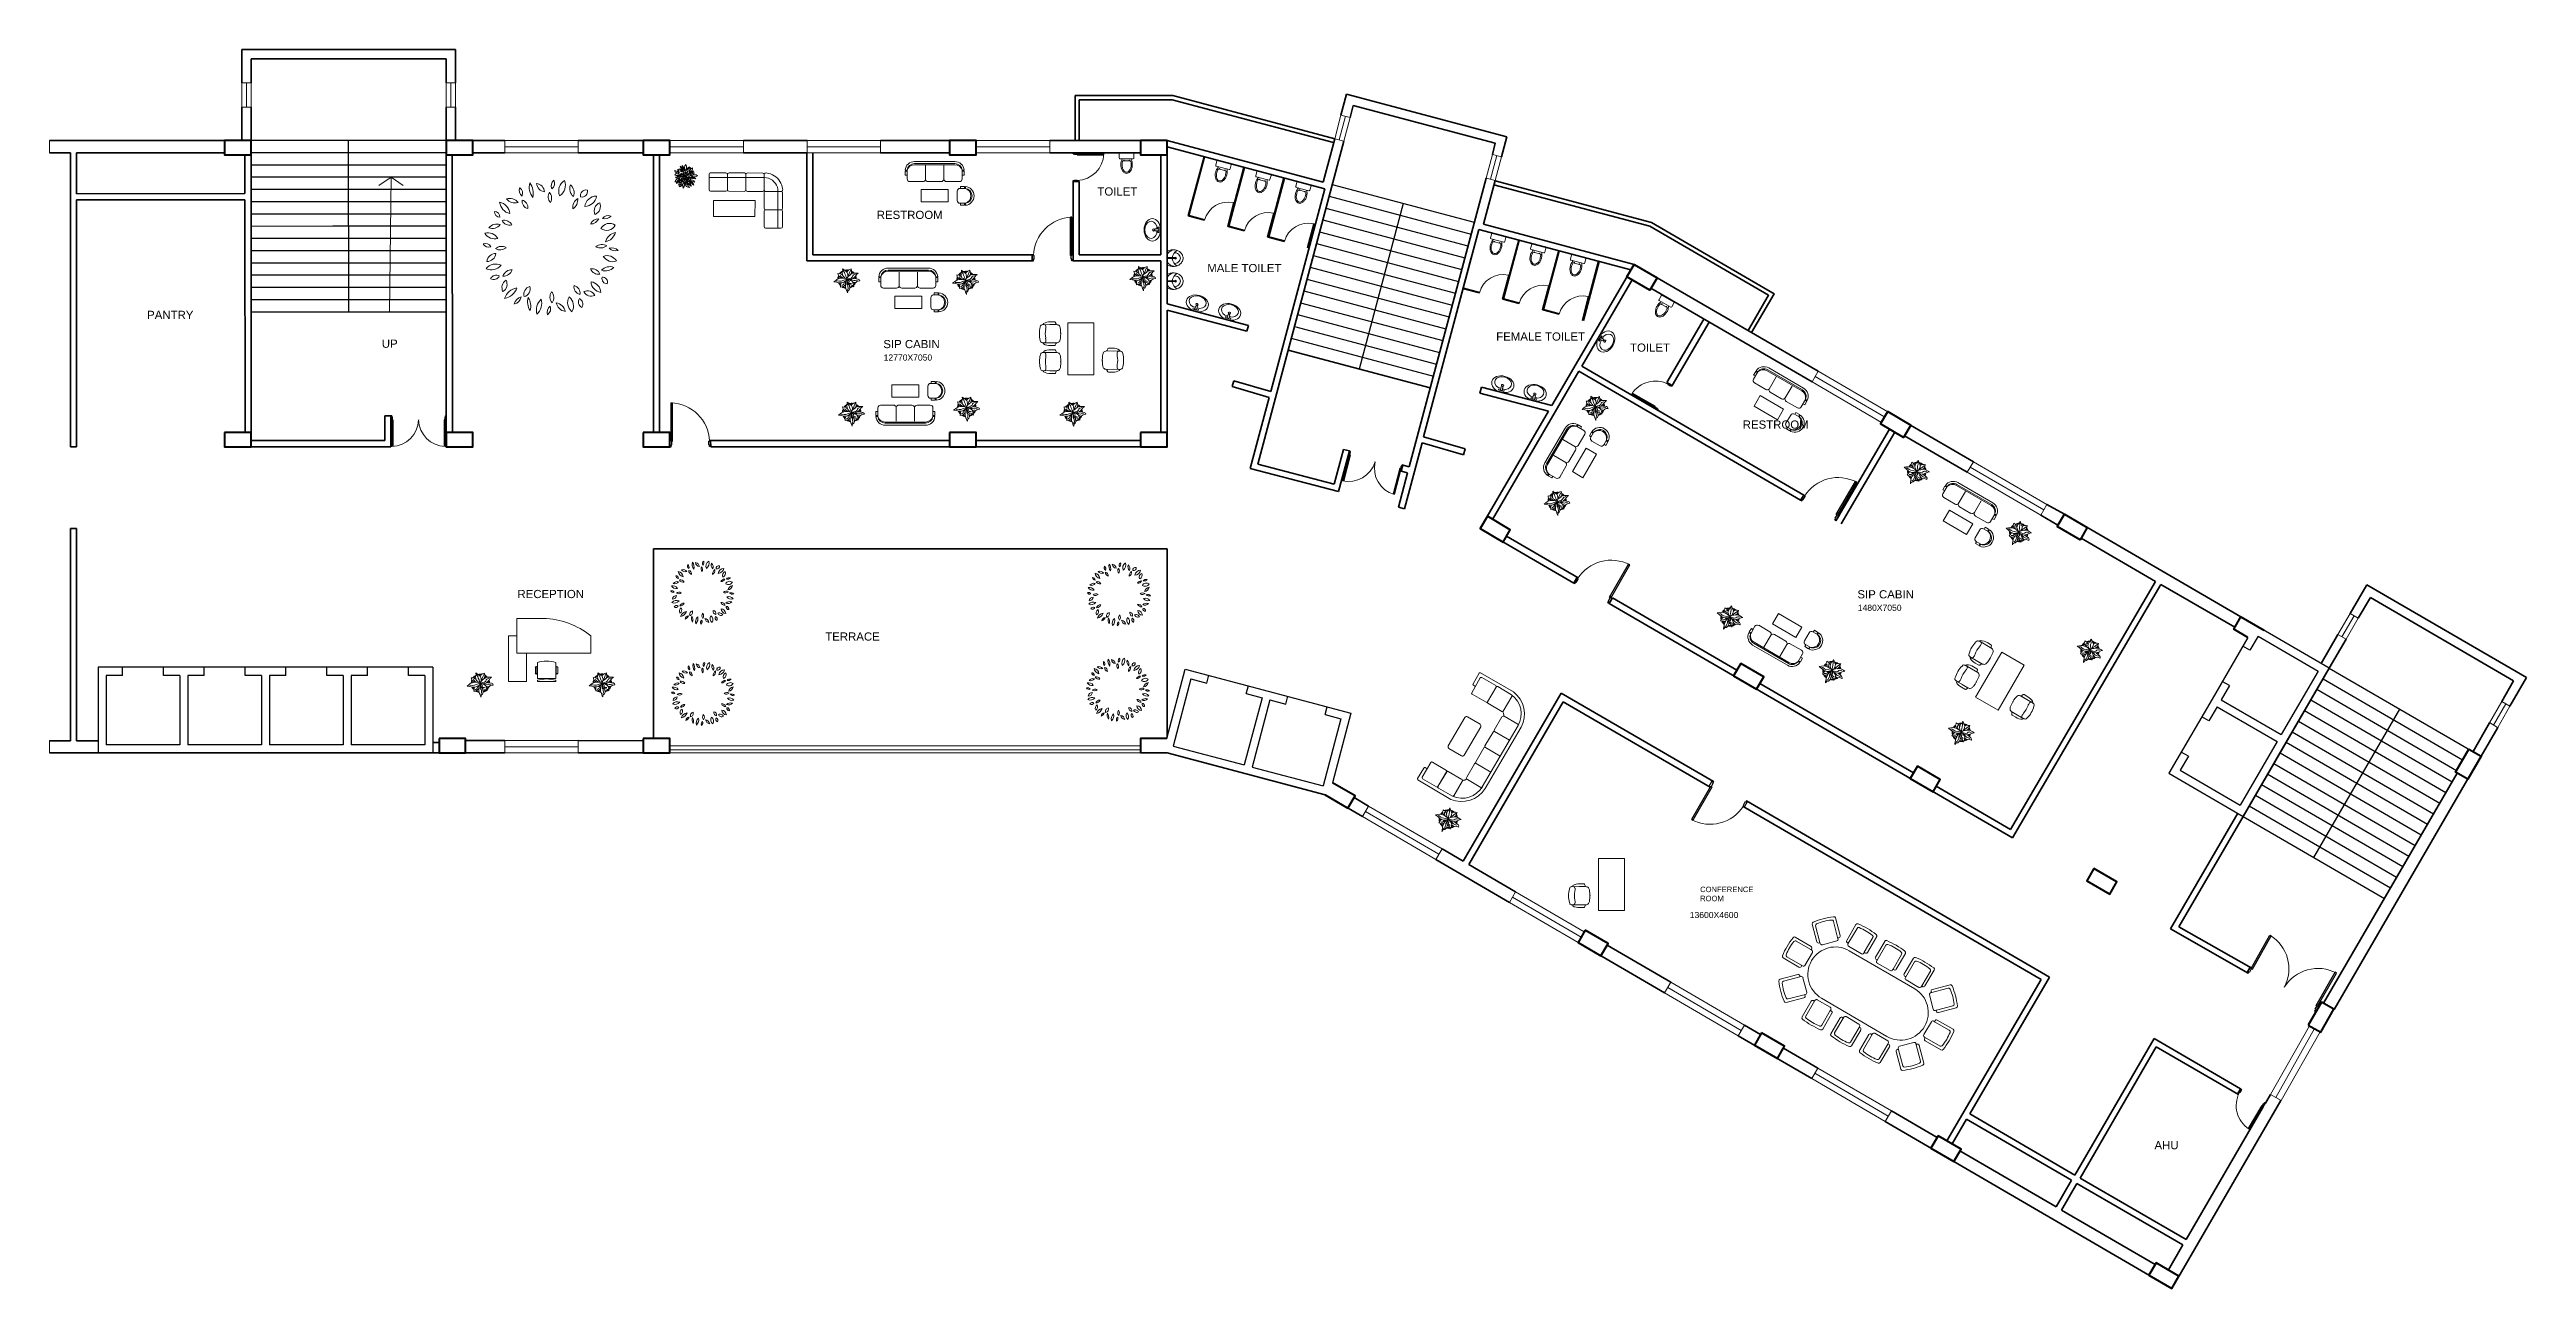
# Model space of a CAD drawing. Header units: millimetres. Extents: x 3079 to 579737, y 1565 to 1161826.
# Drawn here: x 85732 to 146378, y 308113 to 338463 of the extents above; entities that cross this region are included whole.
import ezdxf

# ---------------------------------------------------------------- set-up
doc = ezdxf.new("R2010")
doc.units = ezdxf.units.MM
for name, color, linetype, lineweight in [('1', 7, 'Continuous', 35), ('A_COL', 250, 'Continuous', 40), ('A_ELE1', 250, 'Continuous', 20), ('A_WIN-DOR', 250, 'Continuous', 30), ('CAY', 94, 'Continuous', 5), ('DOOR', 250, 'Continuous', 15), ('IG-Area', 250, 'Continuous', 30), ('partition', 253, 'Continuous', 5), ('SILL', 251, 'Continuous', 18), ('WINDOW', 252, 'Continuous', 15)]:
    doc.layers.add(name, color=color, linetype=linetype, lineweight=lineweight)
doc.layers.add('FURNITURE', color=253, linetype='Continuous', lineweight=5, transparency=0.05)
doc.layers.add('TREES', color=72, linetype='Continuous', lineweight=5, transparency=0.05)
doc.styles.add('ATT', font='romans.shx')
doc.styles.get("Standard").update_dxf_attribs({"font": 'arial.ttf'})

msp = doc.modelspace()

# ---------------------------------------------------------------- texts
at = {"layer": 'IG-Area', "attachment_point": 1}
for s, insert, char_height in [('{\\H0.4x;TOILET}  ', (111389, 335086), 500), ('{\\H0.4x;RESTROOM}  ', (105986, 334513), 500), ('MALE TOILET', (114078, 333210), 200), ('PANTRY', (88122, 332063), 200), ('UP', (93868, 331357), 200), ('SIP CABIN  ', (106147, 331348), 200), ('FEMALE TOILET', (121153, 331533), 200), ('{\\H0.4x;TOILET}  ', (124430, 331261), 500), ('12770X7050', (106155, 330993), 150), ('{\\H0.4x;RESTROOM}  ', (127189, 329376), 500), ('RECEPTION', (97189, 325225), 200), ('SIP CABIN  ', (129997, 325218), 200), ('1480X7050', (130006, 324863), 150), ('TERRACE  ', (104725, 324184), 200), ('{\\H0.66667x;CONFERENCE \\PROOM}', (126146, 317956), 200), ('13600X4600', (125892, 317337), 150), ('AHU', (137270, 311723), 200)]:
    msp.add_mtext_dynamic_manual_height_columns(s, width=38356.19, gutter_width=12.5, heights=[0], dxfattribs=dict(at, insert=insert, char_height=char_height))

# ---------------------------------------------------------------- blocks, each defined once
blk = doc.blocks.new('12PPLT06')
at = {"color": 0, "linetype": 'ByBlock'}
for centre, radius, start, end in [((-0.192, 0.414), 0.0451, 146.8151, 244.0193), ((-0.25, 0.399), 0.0451, 326.8151, 64.0193), ((-0.086, 0.428), 0.0835, 149.4737, 231.7586), ((-0.21, 0.405), 0.0835, 329.4737, 51.7586), ((-0.123, 0.388), 0.0817, 12.306, 79.6849), ((-0.029, 0.486), 0.0817, 192.306, 259.6849), ((0.041, 0.368), 0.0664, 145.5248, 220.8327), ((-0.064, 0.362), 0.0664, 325.5248, 40.8327), ((0.05, 0.45), 0.0524, 125.4093, 202.7101), ((-0.029, 0.473), 0.0524, 305.4093, 22.7101), ((0.177, 0.407), 0.114, 133.8117, 194.3077), ((-0.012, 0.461), 0.114, 313.8117, 14.3077), ((0.257, 0.429), 0.114, 163.4642, 212.7906), ((0.052, 0.4), 0.114, 343.4642, 32.7906), ((0.197, 0.428), 0.0672, 284.1004, 348.465), ((0.279, 0.349), 0.0672, 104.1004, 168.465), ((0.223, 0.413), 0.118, 280.3005, 340.4476), ((0.355, 0.258), 0.118, 100.3005, 160.4476), ((-0.381, 0.255), 0.0369, 163.4933, 274.4697), ((-0.414, 0.229), 0.0369, 343.4933, 94.4697), ((-0.379, 0.248), 0.0818, 3.3189, 83.1904), ((-0.288, 0.334), 0.0818, 183.3189, 263.1904), ((-0.353, 0.134), 0.0631, 22.5723, 98.3335), ((-0.304, 0.22), 0.0631, 202.5723, 278.3335), ((-0.298, 0.299), 0.0582, 25.4537, 116.6852), ((-0.272, 0.376), 0.0582, 205.4537, 296.6852), ((-0.162, 0.334), 0.0557, 168.8066, 257.6391), ((-0.228, 0.29), 0.0557, 348.8066, 77.6391), ((0.204, 0.305), 0.0573, 103.8914, 198.9039), ((0.136, 0.342), 0.0573, 283.8914, 18.9039), ((0.283, 0.231), 0.0663, 266.0282, 341.3698), ((0.341, 0.144), 0.0663, 86.0282, 161.3698), ((0.38, 0.27), 0.064, 122.5817, 207.18), ((0.289, 0.295), 0.064, 302.5817, 27.18), ((0.413, 0.191), 0.0446, 59.9815, 155.6676), ((0.395, 0.248), 0.0446, 239.9815, 335.6676), ((-0.475, -0.037), 0.063, 44.2576, 108.5927), ((-0.45, 0.067), 0.063, 224.2577, 288.5927), ((-0.456, 0.025), 0.08, 30.9482, 110.5784), ((-0.415, 0.141), 0.08, 210.9482, 290.5784), ((-0.403, 0.088), 0.0847, 69.7201, 135.6489), ((-0.434, 0.226), 0.0847, 249.7201, 315.6489), ((-0.368, -0.065), 0.0699, 60.5095, 129.292), ((0.366, -0.046), 0.065, 58.8748, 131.2135), ((0.357, 0.058), 0.065, 238.8748, 311.2135), ((0.43, 0.073), 0.0919, 64.7353, 140.5781), ((0.398, 0.214), 0.0919, 244.7353, 320.5781), ((0.397, 0.111), 0.0659, 270.2529, 353.5221), ((0.463, 0.038), 0.0659, 90.2529, 173.5221), ((-0.386, -0.131), 0.0923, 100.8762, 165.4479), ((-0.492, -0.017), 0.0923, 280.8762, 345.4479), ((-0.411, -0.196), 0.0728, 54.9745, 151.3792), ((-0.433, -0.102), 0.0728, 234.9745, 331.3792), ((-0.378, 0.05), 0.0699, 240.5095, 309.292), ((-0.296, -0.233), 0.0625, 87.1724, 157.2365), ((-0.351, -0.146), 0.0625, 267.1724, 337.2365), ((0.296, -0.226), 0.0644, 28.8072, 103.9199), ((0.337, -0.133), 0.0644, 208.8072, 283.9199), ((0.425, -0.213), 0.0753, 71.3712, 141.7535), ((0.39, -0.095), 0.0753, 251.3712, 321.7535), ((0.407, -0.143), 0.0814, 29.1952, 106.7189), ((0.455, -0.025), 0.0814, 209.1952, 286.7189), ((0.45, -0.045), 0.0446, 28.1981, 112.1918), ((0.473, 0.017), 0.0446, 208.1981, 292.1918), ((-0.399, -0.266), 0.0584, 71.8192, 140.0818), ((-0.425, -0.173), 0.0584, 251.8192, 320.0818), ((-0.301, -0.3), 0.065, 113.4753, 203.456), ((-0.386, -0.266), 0.065, 293.4753, 23.456), ((-0.25, -0.387), 0.0888, 91.6328, 172.0268), ((-0.34, -0.286), 0.0888, 271.6328, 352.0268), ((-0.121, -0.348), 0.0799, 122.8873, 186.7253), ((-0.244, -0.29), 0.0799, 302.8873, 6.7253), ((0.053, -0.36), 0.0628, 148.7877, 221.5977), ((-0.048, -0.37), 0.0628, 328.7877, 41.5977), ((0.222, -0.289), 0.0586, 173.65, 254.6514), ((0.148, -0.339), 0.0586, 353.65, 74.6514), ((0.258, -0.405), 0.0806, 38.6962, 106.2415), ((0.298, -0.277), 0.0806, 218.6962, 286.2415), ((0.392, -0.236), 0.0968, 186.5487, 256.8911), ((0.274, -0.341), 0.0968, 6.5487, 76.8911), ((0.41, -0.22), 0.0422, 179.2557, 267.6287), ((0.366, -0.262), 0.0422, 359.2557, 87.6287), ((-0.231, -0.408), 0.041, 76.5419, 193.4774), ((-0.261, -0.378), 0.041, 256.5419, 13.4774), ((-0.098, -0.398), 0.0759, 159.117, 230.3606), ((-0.218, -0.429), 0.0759, 339.117, 50.3606), ((-0.02, -0.454), 0.0906, 122.117, 201.7275), ((-0.152, -0.411), 0.0906, 302.117, 21.7275), ((0.021, -0.467), 0.0521, 129.7475, 206.0709), ((-0.059, -0.45), 0.0521, 309.7475, 26.0709), ((0.112, -0.398), 0.0705, 185.3196, 260.419), ((0.03, -0.474), 0.0705, 5.3196, 80.419), ((0.247, -0.395), 0.123, 165.2071, 218.3217), ((0.031, -0.44), 0.123, 345.2071, 38.3217), ((0.256, -0.394), 0.0536, 156.7754, 231.288), ((0.173, -0.415), 0.0536, 336.7754, 51.288)]:
    blk.add_arc(centre, radius, start, end, dxfattribs=at)
at = {"color": 0, "linetype": 'ByBlock', "style": 'ATT'}
for tag, p, flags in [('ITEM', (-0.911, -3.046), 3), ('ROOM_NUMBER', (-0.911, -4.379), 1)]:
    blk.add_attdef(tag, p, '', height=1, dxfattribs=dict(at, flags=flags))

# ---------------------------------------------------------------- linework, layer by layer
for p, q in [((95445, 336233), (90667, 336231)), ((93057, 332032), (93055, 336232)), ((95445, 336233), (95445, 330033)), ((92667, 335933), (90667, 335933)), ((92667, 335633), (90667, 335633)), ((95445, 335933), (92667, 335933)), ((95445, 335633), (92667, 335633)), ((92667, 335333), (90668, 335333)), ((92667, 335033), (90668, 335033)), ((95445, 335333), (92667, 335333)), ((95445, 335033), (92667, 335033)), ((117059, 334868), (120539, 333942)), ((117136, 335158), (120616, 334232)), ((117137, 335157), (120616, 334232)), ((92668, 334732), (90668, 334731)), ((92668, 334432), (90668, 334431)), ((95445, 334733), (92668, 334732)), ((95445, 334433), (92668, 334432)), ((116905, 334288), (120385, 333362)), ((116982, 334578), (120462, 333652)), ((118876, 334695), (117796, 330636)), ((92668, 334132), (90668, 334131)), ((92668, 333833), (90668, 333833)), ((95445, 334133), (92668, 334132)), ((95445, 333833), (92668, 333833)), ((116751, 333708), (120231, 332782)), ((116828, 333998), (120308, 333072)), ((92668, 333533), (90668, 333533)), ((92668, 333232), (90669, 333231)), ((95445, 333533), (92668, 333533)), ((95445, 333233), (92668, 333232)), ((116596, 333128), (120077, 332202)), ((116673, 333418), (120154, 332492)), ((92668, 332933), (90669, 332933)), ((92669, 332633), (90669, 332633)), ((95445, 332933), (92668, 332933)), ((95445, 332633), (92669, 332633)), ((116442, 332548), (119922, 331622)), ((116519, 332838), (120000, 331912)), ((92669, 332333), (90669, 332333)), ((92669, 332032), (90669, 332031)), ((95445, 332333), (92669, 332333)), ((95445, 332033), (92669, 332032)), ((116288, 331968), (119768, 331043)), ((116365, 332258), (119845, 331333)), ((116134, 331389), (119614, 330463)), ((116211, 331678), (119691, 330753)), ((116056, 331099), (119536, 330173)), ((142261, 324534), (142261, 324534)), ((139558, 324063), (138679, 322550)), ((139606, 323747), (139433, 323847)), ((139807, 324093), (139606, 323747)), ((139734, 324366), (139734, 324366)), ((141550, 323311), (139734, 324366)), ((139807, 324093), (141277, 323239)), ((89020, 323333), (86920, 323333)), ((86920, 323333), (86920, 321233)), ((87520, 323133), (87520, 323333)), ((88520, 323133), (88520, 323333)), ((91120, 323333), (89020, 323333)), ((89520, 323133), (89520, 323333)), ((90520, 323133), (90520, 323333)), ((93220, 323333), (91120, 323333)), ((91520, 323133), (91520, 323333)), ((92520, 323133), (92520, 323333)), ((95120, 323333), (93220, 323333)), ((93520, 323133), (93520, 323333)), ((94520, 323133), (94520, 323333)), ((95120, 323333), (95120, 321233)), ((113085, 321583), (113538, 323288)), ((113538, 323288), (115568, 322748)), ((141550, 323311), (139439, 319678)), ((140495, 321495), (141550, 323311)), ((141549, 323310), (145008, 321300)), ((87520, 323133), (87120, 323133)), ((87120, 323133), (87120, 321433)), ((88920, 323133), (88520, 323133)), ((88920, 323133), (88920, 321433)), ((89520, 323133), (89120, 323133)), ((89120, 323133), (89120, 321433)), ((90920, 323133), (90520, 323133)), ((90920, 323133), (90920, 321433)), ((91520, 323133), (91120, 323133)), ((91120, 323133), (91120, 321433)), ((92920, 323133), (92520, 323133)), ((92920, 323133), (92920, 321433)), ((93520, 323133), (93120, 323133)), ((93120, 323133), (93120, 321433)), ((94920, 323133), (94520, 323133)), ((94920, 323133), (94920, 321433)), ((113680, 323044), (113243, 321401)), ((113680, 323044), (114067, 322941)), ((114067, 322941), (114118, 323134)), ((115033, 322684), (115084, 322877)), ((115033, 322684), (115420, 322581)), ((115568, 322748), (117597, 322209)), ((139103, 322882), (138903, 322536)), ((139103, 322882), (138931, 322983)), ((141277, 323239), (140372, 321682)), ((141248, 322791), (144666, 320805)), ((141399, 323050), (144815, 321065)), ((115420, 322581), (114983, 320938)), ((115613, 322529), (115176, 320887)), ((115613, 322529), (115999, 322427)), ((115999, 322427), (116051, 322620)), ((117352, 322067), (116915, 320424)), ((116966, 322170), (117017, 322363)), ((116966, 322170), (117352, 322067)), ((117597, 322209), (117143, 320503)), ((138679, 322550), (137624, 320734)), ((138601, 322017), (138428, 322118)), ((138802, 322363), (138601, 322017)), ((138802, 322363), (140272, 321509)), ((138903, 322536), (140372, 321682)), ((140946, 322272), (144405, 320263)), ((141097, 322531), (144556, 320522)), ((141169, 318673), (143279, 322305)), ((88920, 321433), (87120, 321433)), ((90920, 321433), (89120, 321433)), ((92920, 321433), (91120, 321433)), ((94920, 321433), (93120, 321433)), ((140272, 321509), (139368, 319953)), ((139440, 319679), (140495, 321495)), ((140495, 321495), (139440, 319679)), ((140494, 321494), (143953, 319484)), ((140645, 321753), (144104, 319744)), ((140796, 322013), (144254, 320003)), ((86920, 321233), (89020, 321233)), ((89020, 321233), (86920, 321233)), ((89020, 321233), (91120, 321233)), ((95595, 321233), (90595, 321233)), ((91120, 321233), (93220, 321233)), ((93220, 321233), (95120, 321233)), ((113095, 321233), (113095, 321233)), ((113243, 321401), (114983, 320938)), ((115176, 320887), (116915, 320424)), ((138099, 321153), (137898, 320807)), ((138099, 321153), (137926, 321253)), ((140193, 320975), (143651, 318966)), ((140344, 321235), (143802, 319225)), ((145008, 321300), (145008, 321300)), ((137624, 320734), (139440, 319679)), ((137898, 320807), (139368, 319953)), ((139891, 320456), (143350, 318447)), ((140042, 320716), (143501, 318706)), ((142898, 317669), (144681, 320738)), ((139439, 319678), (142898, 317669)), ((139590, 319938), (143049, 317928)), ((139741, 320197), (143199, 318187))]:
    msp.add_line(p, q)
at = {"layer": '1'}
for p, q in [((95675, 338463), (90437, 338463)), ((90437, 337648), (90437, 338463)), ((95675, 337648), (95675, 338463)), ((95445, 338233), (90667, 338233)), ((90667, 337648), (90667, 338233)), ((95445, 337648), (95445, 338233)), ((110845, 337333), (113236, 337333)), ((110845, 337333), (110845, 336233)), ((110945, 337233), (113223, 337233)), ((110945, 337233), (110945, 336233)), ((117172, 336183), (113223, 337233)), ((117198, 336279), (113236, 337333)), ((117352, 336859), (117488, 337371)), ((117488, 337371), (121412, 336328)), ((90437, 336233), (90437, 337048)), ((90667, 336233), (90667, 337048)), ((95445, 336233), (95445, 337048)), ((95675, 336233), (95675, 337048)), ((117574, 336800), (117651, 337090)), ((117651, 337090), (121131, 336165)), ((85732, 336233), (90017, 336233)), ((96879, 336233), (96095, 336233)), ((98679, 336233), (100270, 336233)), ((100270, 336233), (100920, 336233)), ((102720, 336233), (104279, 336233)), ((106079, 336233), (107770, 336233)), ((110220, 336233), (112445, 336233)), ((112945, 336233), (112945, 336233)), ((113095, 336233), (113095, 332235)), ((116915, 335216), (113095, 336232)), ((116954, 335051), (113095, 336078)), ((115315, 328307), (117420, 336220)), ((116915, 335216), (117198, 336279)), ((121058, 335893), (121131, 336165)), ((121281, 335834), (121412, 336328)), ((85732, 335933), (86245, 335933)), ((86245, 335933), (86245, 328733)), ((86395, 335933), (90017, 335933)), ((86395, 335933), (86395, 334929)), ((90517, 334933), (90517, 335883)), ((90670, 329033), (90667, 335933)), ((95445, 328733), (95445, 335933)), ((95595, 329083), (95591, 335883)), ((96879, 335933), (96095, 335933)), ((98679, 335933), (100270, 335933)), ((100516, 335883), (100520, 329083)), ((100666, 335883), (100670, 329083)), ((102720, 335933), (104279, 335933)), ((104270, 333283), (104270, 335933)), ((104420, 333433), (104420, 335933)), ((106079, 335933), (107770, 335933)), ((110220, 335933), (112445, 335933)), ((112945, 335883), (112945, 333433)), ((112945, 335883), (112945, 333433)), ((113999, 335837), (113613, 334387)), ((114010, 335834), (113628, 334396)), ((114977, 335577), (114591, 334127)), ((114988, 335574), (114606, 334136)), ((86395, 334929), (90517, 334933)), ((86395, 334783), (90517, 334785)), ((86395, 334783), (86395, 328733)), ((90520, 329083), (90517, 334785)), ((110795, 335233), (110945, 335233)), ((110795, 335233), (110795, 333283)), ((110945, 335233), (110945, 333433)), ((115955, 335317), (115569, 333867)), ((115966, 335314), (115584, 333876)), ((116954, 335051), (115632, 330083)), ((119023, 328240), (120904, 335314)), ((120841, 334181), (121126, 335254)), ((114011, 334281), (113613, 334387)), ((114014, 334293), (113628, 334396)), ((124531, 333200), (120841, 334181)), ((114989, 334021), (114591, 334127)), ((114992, 334033), (114606, 334136)), ((115967, 333761), (115569, 333867)), ((115970, 333773), (115584, 333876)), ((119374, 328977), (120725, 334056)), ((124452, 333065), (120725, 334056)), ((121705, 333796), (121319, 332347)), ((121716, 333793), (121334, 332355)), ((109795, 333283), (104270, 333283)), ((109795, 333433), (104420, 333433)), ((109795, 333433), (109795, 333283)), ((112945, 333283), (110795, 333283)), ((110945, 333433), (110945, 333433)), ((112945, 333433), (110945, 333433)), ((110945, 333283), (110945, 333283)), ((112945, 333283), (112945, 332198)), ((112945, 333283), (112945, 331771)), ((113095, 333503), (113095, 333503)), ((113095, 333503), (113095, 333503)), ((113095, 333353), (113095, 333353)), ((113095, 333353), (113095, 333353)), ((120540, 333364), (120155, 331914)), ((122683, 333536), (122297, 332087)), ((122694, 333533), (122312, 332095)), ((124531, 333200), (122514, 329739)), ((123661, 333276), (123275, 331826)), ((123672, 333273), (123287, 331823)), ((129037, 330582), (124531, 333200)), ((124660, 333124), (124660, 333124)), ((120739, 332501), (120353, 332604)), ((120742, 332513), (120356, 332615)), ((120742, 332513), (120739, 332501)), ((121717, 332241), (121319, 332347)), ((121720, 332252), (121334, 332355)), ((124484, 332822), (123251, 330706)), ((128886, 330323), (124941, 332614)), ((112945, 329083), (112945, 332198)), ((115087, 331706), (113095, 332235)), ((113095, 329033), (113095, 332080)), ((115048, 331560), (113095, 332080)), ((122287, 332089), (122276, 332092)), ((122695, 331981), (122297, 332087)), ((122698, 331992), (122312, 332095)), ((126238, 331861), (125332, 330306)), ((126368, 331785), (125462, 330231)), ((115048, 331560), (115087, 331706)), ((112945, 329083), (112945, 330735)), ((112945, 330531), (112945, 330531)), ((113095, 329083), (113095, 330531)), ((113095, 330531), (113095, 330531)), ((116057, 331098), (119536, 330173)), ((123179, 330582), (121065, 326953)), ((123120, 330778), (123118, 330779)), ((128606, 327421), (123179, 330582)), ((124979, 329701), (123251, 330706)), ((112945, 330381), (112945, 330381)), ((113095, 330381), (113095, 330381)), ((114687, 330206), (114726, 330351)), ((114687, 330206), (115594, 329938)), ((114726, 330351), (115632, 330083)), ((115594, 329938), (115131, 328200)), ((120752, 330049), (120791, 330194)), ((122435, 329602), (120752, 330049)), ((122514, 329739), (120791, 330194)), ((125462, 330231), (125331, 330306)), ((93939, 329487), (93939, 328883)), ((93939, 329487), (94089, 329487)), ((94089, 329487), (94089, 328733)), ((122435, 329602), (120759, 326726)), ((128681, 327550), (124979, 329701)), ((130900, 329499), (130740, 329592)), ((86245, 328733), (86245, 328733)), ((86245, 328733), (86395, 328733)), ((86395, 328733), (86395, 328733)), ((90670, 328883), (93939, 328883)), ((90670, 328733), (94089, 328733)), ((95445, 328733), (95445, 328733)), ((95595, 328733), (95595, 328733)), ((95895, 328733), (96095, 328733)), ((100270, 328733), (100920, 328733)), ((100920, 328883), (100951, 328883)), ((101887, 328883), (107770, 328883)), ((101919, 328883), (101920, 328733)), ((101920, 328733), (112795, 328733)), ((108420, 328883), (112445, 328883)), ((118904, 327212), (119336, 328832)), ((119336, 328832), (120350, 328533)), ((119374, 328977), (120389, 328678)), ((130779, 329165), (129470, 326918)), ((130909, 329089), (129599, 326843)), ((132686, 328106), (131147, 329000)), ((132837, 328365), (131300, 329262)), ((115131, 328200), (117292, 327634)), ((115315, 328307), (117186, 327817)), ((117412, 328669), (117186, 327817)), ((117557, 328630), (117292, 327634)), ((117412, 328669), (117557, 328630)), ((118759, 327250), (118984, 328095)), ((118867, 328282), (118828, 328137)), ((118828, 328137), (118984, 328095)), ((118845, 328287), (119023, 328240)), ((120350, 328533), (120389, 328678)), ((128681, 327550), (128606, 327421)), ((118759, 327250), (118904, 327212)), ((134486, 327056), (134906, 326811)), ((134637, 327315), (135063, 327081)), ((139386, 324569), (135063, 327081)), ((86245, 326733), (86245, 321529)), ((86245, 326733), (86395, 326733)), ((86395, 326733), (86395, 321528)), ((120889, 326651), (120889, 326650)), ((121019, 326575), (123052, 325394)), ((121406, 326545), (123163, 325522)), ((137298, 325435), (135474, 326495)), ((100520, 326233), (113095, 326233)), ((100520, 321583), (100520, 326233)), ((113095, 321622), (113095, 326233)), ((123135, 325538), (123052, 325394)), ((133742, 319359), (137298, 325435)), ((133795, 319152), (137428, 325360)), ((139235, 324310), (137428, 325360)), ((142063, 324650), (142472, 325354)), ((146378, 323083), (142472, 325354)), ((123915, 324892), (123915, 324892)), ((123918, 324891), (123999, 325035)), ((123918, 324891), (133795, 319152)), ((123999, 325035), (127046, 323260)), ((142261, 324534), (142555, 325040)), ((146064, 322999), (142555, 325040)), ((141351, 323427), (141761, 324131)), ((141550, 323311), (141960, 324016)), ((120347, 318577), (122742, 322700)), ((122742, 322700), (126469, 320529)), ((127181, 322995), (127181, 322995)), ((127310, 322919), (127311, 322919)), ((127607, 322933), (131366, 320743)), ((145773, 322493), (146064, 322999)), ((145972, 322377), (146378, 323083)), ((120483, 318498), (122792, 322480)), ((122792, 322480), (126389, 320390)), ((86245, 321529), (85732, 321530)), ((86920, 321527), (86395, 321528)), ((95270, 321489), (95120, 321489)), ((96879, 321537), (95920, 321539)), ((100270, 321530), (98679, 321533)), ((145069, 321265), (145475, 321972)), ((145268, 321151), (145673, 321857)), ((96879, 321233), (85732, 321233)), ((100595, 321233), (98679, 321233)), ((100595, 321233), (100895, 321233)), ((113095, 321233), (112445, 321233)), ((113095, 321233), (116961, 320205)), ((141666, 314951), (145117, 320891)), ((144556, 321219), (144555, 321219)), ((131928, 320416), (133742, 319359)), ((141407, 315102), (144681, 320738)), ((116961, 320205), (117877, 319671)), ((117673, 320137), (118028, 319930)), ((127197, 319920), (134492, 315682)), ((127278, 320058), (134697, 315736)), ((139310, 319755), (137663, 316920)), ((139440, 319679), (137869, 316975)), ((119677, 318621), (121477, 317571)), ((119828, 318880), (120347, 318577)), ((120483, 318498), (121628, 317830)), ((130169, 318194), (130169, 318194)), ((135892, 317933), (135892, 317933)), ((123157, 316591), (125277, 315355)), ((137663, 316920), (139567, 315835)), ((137869, 316975), (139641, 315966)), ((123869, 316523), (125428, 315614)), ((139614, 315981), (139539, 315851)), ((132187, 311730), (134492, 315682)), ((132746, 312390), (134697, 315736)), ((134618, 315600), (134618, 315600)), ((134694, 315730), (134697, 315736)), ((127077, 314305), (128877, 313255)), ((127228, 314564), (127627, 314331)), ((135317, 310893), (137261, 314239)), ((137261, 314239), (139380, 313007)), ((128188, 314004), (129028, 313514)), ((135447, 310818), (137315, 314033)), ((137315, 314033), (139327, 312864)), ((139304, 312877), (139380, 313007)), ((130828, 312464), (131946, 311812)), ((132746, 312390), (135317, 310893)), ((137693, 308113), (140367, 312716)), ((138042, 309310), (139932, 312564)), ((139985, 312656), (140108, 312867)), ((130677, 312205), (137693, 308113)), ((132317, 311654), (132670, 312259)), ((132670, 312259), (135242, 310764)), ((132507, 311485), (134862, 310111)), ((134862, 310111), (135242, 310764)), ((134993, 310035), (135371, 310688)), ((135371, 310688), (137966, 309181)), ((135447, 310818), (138042, 309310)), ((134993, 310035), (137283, 308700)), ((137610, 308567), (137966, 309181)), ((137434, 308264), (137434, 308264)), ((137844, 308373), (137844, 308372))]:
    msp.add_line(p, q, dxfattribs=at)
for points in [[(127319, 331580), (127821, 332444), (124917, 334132), (121098, 335148)], [(127405, 331529), (127958, 332481), (124956, 334225), (121124, 335244)]]:
    msp.add_lwpolyline(points, dxfattribs=at)
at = {"layer": 'A_COL'}
for points in [[(90017, 336233), (90017, 335883), (90667, 335883), (90667, 336233)], [(95445, 336233), (95445, 335883), (96095, 335883), (96095, 336233)], [(100270, 336233), (100270, 335883), (100920, 335883), (100920, 336233)], [(107770, 336233), (107770, 335883), (108420, 335883), (108420, 336233)], [(112445, 336233), (112445, 335883), (113095, 335883), (113095, 336233)], [(124354, 332897), (124531, 333200), (125092, 332872), (124916, 332570)], [(130564, 329290), (130740, 329593), (131302, 329265), (131125, 328963)], [(90020, 329083), (90020, 328733), (90670, 328733), (90670, 329083)], [(95445, 329083), (95445, 328733), (96095, 328733), (96095, 329083)], [(100270, 329083), (100270, 328733), (100920, 328733), (100920, 329083)], [(107770, 329083), (107770, 328733), (108420, 328733), (108420, 329083)], [(112445, 329083), (112445, 328733), (113095, 328733), (113095, 329083)], [(120936, 327028), (120759, 326726), (121321, 326399), (121497, 326701)], [(134887, 326779), (135063, 327081), (135624, 326753), (135448, 326451)], [(127141, 323423), (126965, 323121), (127526, 322794), (127702, 323096)], [(95270, 321583), (95270, 321233), (95920, 321233), (95920, 321583)], [(100270, 321583), (100270, 321233), (100920, 321233), (100920, 321583)], [(131464, 320911), (131288, 320609), (131850, 320281), (132026, 320584)], [(144965, 321325), (145268, 321151), (144944, 320587), (144641, 320761)], [(135788, 318399), (135611, 318097), (136173, 317769), (136349, 318072)], [(123333, 316893), (123157, 316591), (123718, 316264), (123894, 316566)], [(141035, 314566), (141339, 314392), (141661, 314957), (141357, 315130)], [(127652, 314374), (127476, 314072), (128037, 313745), (128214, 314047)], [(131971, 311855), (131795, 311553), (132356, 311226), (132533, 311528)], [(137308, 308743), (137131, 308441), (137693, 308113), (137869, 308416)]]:
    msp.add_lwpolyline(points, close=True, dxfattribs=at)
for points in [[(139558, 324063), (139210, 324267), (139386, 324569), (139948, 324242)], [(113085, 321583), (112445, 321583), (112445, 321233)], [(113095, 321233), (113095, 321233)], [(116961, 320205), (116961, 320205), (117522, 319877), (117698, 320180), (117143, 320503)]]:
    msp.add_lwpolyline(points, dxfattribs=at)
at = {"layer": 'A_ELE1', "transparency": 33554687}
for centre, radius, start, end in [((110870, 335931), 676, 271.74233, 358.25813), ((110792, 333391), 966, 91.74202, 178.25781), ((125045, 329665), 676, 61.57995, 148.09574), ((94091, 329411), 676, 271.74205, 358.25784), ((95443, 329411), 676, 181.74219, 268.25798), ((100922, 328841), 966, 1.92427, 88.44007), ((117539, 328557), 676, 256.84654, 343.36234), ((118846, 328209), 676, 166.84668, 253.36248), ((129522, 327012), 966, 61.51976, 148.03556), ((123967, 324987), 966, 61.59251, 148.10831), ((126390, 320450), 966, 241.59777, 328.11356), ((139595, 315943), 966, 332.06668, 58.58243), ((141272, 314988), 966, 62.06647, 148.58227), ((139595, 315943), 966, 332.06664, 332.06668), ((139946, 312591), 676, 151.58457, 238.10036)]:
    msp.add_arc(centre, radius, start, end, dxfattribs=at)
at = {"layer": 'A_WIN-DOR', "transparency": 33554687}
for p, q in [((110900, 335933), (110795, 335933)), ((110795, 335911), (110827, 335911)), ((110827, 335911), (110827, 335901)), ((110827, 335901), (110891, 335901)), ((110891, 335911), (111546, 335911)), ((110891, 335885), (111546, 335885)), ((110900, 335911), (110900, 335933)), ((110900, 335911), (110923, 335911)), ((110795, 335256), (110827, 335256)), ((110827, 335256), (110827, 335265)), ((110827, 335265), (110891, 335265)), ((110891, 335256), (110900, 335256)), ((110900, 335256), (110900, 335233)), ((110726, 333420), (110726, 334356)), ((110763, 333420), (110763, 334356)), ((109795, 333435), (109795, 333285)), ((109827, 333433), (109795, 333433)), ((109827, 333420), (109827, 333433)), ((109827, 333283), (109827, 333329)), ((109827, 333329), (109841, 333329)), ((109841, 333329), (109841, 333420)), ((110749, 333329), (110749, 333420)), ((110763, 333329), (110749, 333329)), ((110763, 333433), (110763, 333466)), ((110763, 333433), (110795, 333433)), ((110763, 333283), (110763, 333329)), ((110795, 333283), (110763, 333283)), ((110795, 333433), (110795, 333283)), ((125038, 329693), (124472, 330022)), ((125051, 329715), (124485, 330044)), ((125359, 330264), (125371, 330283)), ((125367, 330259), (125359, 330264)), ((125418, 330219), (125362, 330251)), ((125423, 330227), (125418, 330219)), ((125450, 330211), (125423, 330227)), ((94089, 329382), (94089, 329487)), ((94112, 329382), (94089, 329382)), ((94112, 329487), (94112, 329455)), ((94112, 329455), (94121, 329455)), ((94112, 329391), (94112, 328735)), ((94112, 329382), (94112, 329359)), ((94121, 329455), (94121, 329391)), ((94137, 329391), (94137, 328736)), ((94767, 329391), (94767, 329382)), ((94767, 329391), (94767, 329391)), ((94767, 329382), (94767, 329382)), ((95397, 329391), (95397, 328736)), ((95422, 329455), (95413, 329455)), ((95413, 329455), (95413, 329391)), ((95422, 329487), (95422, 329455)), ((95422, 329391), (95422, 328735)), ((95422, 329382), (95422, 329359)), ((95422, 329382), (95445, 329382)), ((95445, 329382), (95445, 329487)), ((100951, 328870), (100949, 329806)), ((100988, 328871), (100985, 329806)), ((125030, 329698), (125010, 329709)), ((125030, 329698), (125019, 329678)), ((125019, 329678), (125110, 329625)), ((125098, 329669), (125043, 329701)), ((125093, 329661), (125098, 329669)), ((125121, 329645), (125093, 329661)), ((100919, 328883), (100920, 328733)), ((100951, 328883), (100919, 328883)), ((100920, 328733), (100952, 328733)), ((100951, 328883), (100951, 328916)), ((100952, 328733), (100952, 328779)), ((100952, 328779), (100965, 328779)), ((100965, 328779), (100965, 328870)), ((101874, 328782), (101874, 328873)), ((101888, 328782), (101874, 328782)), ((101887, 328873), (101887, 328886)), ((101887, 328886), (101919, 328886)), ((101888, 328736), (101888, 328782)), ((101919, 328888), (101920, 328738)), ((117554, 328531), (117386, 327898)), ((117579, 328525), (117411, 327892)), ((117530, 328528), (117557, 328630)), ((117552, 328523), (117530, 328528)), ((117552, 328523), (117546, 328501)), ((117580, 328591), (117563, 328529)), ((117579, 328624), (117571, 328593)), ((117571, 328593), (117580, 328591)), ((118187, 328363), (118185, 328354)), ((118185, 328354), (118185, 328354)), ((118187, 328363), (118187, 328363)), ((118796, 328201), (118627, 327568)), ((118820, 328195), (118652, 327561)), ((118828, 328259), (118811, 328197)), ((118818, 328186), (118812, 328164)), ((118818, 328186), (118840, 328180)), ((118837, 328256), (118828, 328259)), ((118845, 328287), (118837, 328256)), ((118840, 328180), (118867, 328282)), ((128683, 327552), (128607, 327422)), ((128669, 327437), (128715, 327516)), ((128709, 327534), (128682, 327551)), ((128703, 327523), (128709, 327534)), ((129480, 327071), (129951, 327879)), ((129512, 327052), (129983, 327861)), ((128634, 327405), (128657, 327444)), ((128657, 327444), (128669, 327437)), ((129443, 326934), (129466, 326973)), ((129470, 326918), (129443, 326934)), ((129454, 326980), (129500, 327059)), ((129466, 326973), (129454, 326980)), ((129546, 327047), (129470, 326918)), ((129518, 327063), (129535, 327092)), ((129518, 327063), (129546, 327047)), ((123925, 325045), (124394, 325854)), ((123956, 325027), (124426, 325836)), ((123127, 325526), (123051, 325396)), ((123078, 325379), (123101, 325418)), ((123101, 325418), (123113, 325411)), ((123113, 325411), (123159, 325490)), ((123153, 325508), (123126, 325524)), ((123147, 325497), (123153, 325508)), ((123963, 325038), (123979, 325067)), ((123887, 324909), (123910, 324948)), ((123915, 324892), (123887, 324909)), ((123899, 324955), (123944, 325034)), ((123910, 324948), (123899, 324955)), ((123990, 325022), (123915, 324892)), ((123963, 325038), (123990, 325022)), ((126401, 320410), (125931, 319601)), ((126432, 320392), (125963, 319583)), ((126366, 320415), (126442, 320545)), ((126394, 320399), (126366, 320415)), ((126394, 320399), (126378, 320371)), ((126458, 320482), (126412, 320403)), ((126442, 320545), (126469, 320529)), ((126469, 320529), (126447, 320489)), ((126447, 320489), (126458, 320482)), ((127244, 320026), (127198, 319947)), ((127210, 319940), (127204, 319929)), ((127204, 319929), (127231, 319913)), ((127230, 319912), (127306, 320041)), ((127256, 320019), (127244, 320026)), ((127279, 320059), (127256, 320019)), ((139635, 315954), (140098, 316768)), ((139667, 315936), (140130, 316749)), ((139614, 315981), (139539, 315851)), ((139641, 315966), (139614, 315981)), ((139641, 315966), (139658, 315994)), ((139539, 315851), (139567, 315835)), ((139567, 315835), (139590, 315875)), ((139590, 315875), (139602, 315868)), ((139602, 315868), (139647, 315948)), ((140448, 315491), (140448, 315491)), ((140448, 315491), (140448, 315491)), ((141230, 315046), (141693, 315858)), ((141261, 315028), (141725, 315841)), ((141194, 314908), (141216, 314948)), ((141221, 314893), (141194, 314908)), ((141204, 314955), (141250, 315034)), ((141216, 314948), (141204, 314955)), ((141296, 315023), (141221, 314893)), ((141268, 315039), (141284, 315067)), ((141268, 315039), (141296, 315023)), ((139391, 312963), (139359, 312908)), ((139399, 312996), (139383, 312968)), ((139383, 312968), (139391, 312963)), ((139346, 312905), (139327, 312916)), ((139351, 312913), (139346, 312905)), ((139895, 312596), (139566, 312030)), ((139917, 312583), (139588, 312017)), ((139913, 312576), (139901, 312556)), ((139941, 312644), (139909, 312588)), ((139913, 312576), (139932, 312564)), ((139932, 312564), (139985, 312655)), ((139950, 312639), (139941, 312644)), ((139966, 312666), (139950, 312639))]:
    msp.add_line(p, q, dxfattribs=at)
at = {"layer": 'A_WIN-DOR'}
for p, q in [((110795, 335911), (110795, 335933)), ((110795, 335233), (110795, 335256)), ((110900, 335233), (110795, 335233)), ((110763, 334356), (110726, 334356)), ((109795, 333283), (109827, 333283)), ((125371, 330283), (125461, 330231)), ((125461, 330231), (125450, 330211)), ((94112, 329487), (94089, 329487)), ((95422, 329487), (95445, 329487)), ((100949, 329806), (100985, 329806)), ((125121, 329645), (125110, 329625)), ((101920, 328736), (101888, 328736)), ((117579, 328624), (117557, 328630)), ((118845, 328287), (118867, 328282)), ((129983, 327861), (129951, 327879)), ((128606, 327421), (128634, 327405)), ((124426, 325836), (124394, 325854)), ((123050, 325395), (123078, 325379)), ((125931, 319601), (125963, 319583)), ((127307, 320043), (127279, 320059)), ((140098, 316768), (140130, 316749)), ((141725, 315841), (141693, 315858)), ((139327, 312916), (139380, 313007)), ((139380, 313007), (139399, 312996)), ((139966, 312666), (139985, 312655))]:
    msp.add_line(p, q, dxfattribs=at)
at = {"layer": 'A_WIN-DOR', "transparency": 33554687}
for points in [[(110891, 335911), (110891, 335885)], [(110891, 335256), (110891, 335265)], [(109827, 333420), (109841, 333420)], [(110763, 333420), (110726, 333420)], [(125367, 330259), (125362, 330251)], [(94112, 329391), (94137, 329391)], [(94767, 329391), (94767, 329391)], [(95422, 329391), (95397, 329391)], [(125038, 329693), (125051, 329715)], [(100951, 328870), (100988, 328871)], [(101887, 328873), (101874, 328873)], [(117554, 328531), (117579, 328525)], [(118187, 328363), (118187, 328363)], [(118820, 328195), (118796, 328201)], [(128703, 327523), (128715, 327516)], [(129512, 327052), (129480, 327071)], [(123147, 325497), (123159, 325490)], [(123956, 325027), (123925, 325045)], [(126401, 320410), (126432, 320392)], [(127210, 319940), (127198, 319947)], [(139635, 315954), (139667, 315936)], [(140448, 315491), (140448, 315491)], [(141261, 315028), (141230, 315046)], [(139351, 312913), (139359, 312908)], [(139917, 312583), (139895, 312596)]]:
    msp.add_lwpolyline(points, dxfattribs=at)
at = {"layer": 'DOOR'}
for p, q in [((114570, 334133), (114724, 334713)), ((114581, 334130), (114736, 334710)), ((114736, 334710), (114724, 334713)), ((115548, 333873), (115702, 334452)), ((115559, 333870), (115714, 334449)), ((115714, 334449), (115702, 334452)), ((116526, 333613), (116680, 334192)), ((116537, 333609), (116692, 334189)), ((116692, 334189), (116680, 334192)), ((114581, 334130), (114570, 334133)), ((115559, 333870), (115548, 333873)), ((116537, 333609), (116526, 333613)), ((121299, 332357), (121453, 332936)), ((121310, 332354), (121299, 332357)), ((121310, 332354), (121465, 332933)), ((121465, 332933), (121453, 332936)), ((122276, 332092), (122430, 332672)), ((122287, 332089), (122442, 332669)), ((122442, 332669), (122430, 332672)), ((123254, 331832), (123408, 332412)), ((123265, 331829), (123420, 332409)), ((123420, 332409), (123408, 332412)), ((122287, 332089), (122276, 332092)), ((123265, 331829), (123254, 331832))]:
    msp.add_line(p, q, dxfattribs=at)
at = {"layer": 'FURNITURE'}
for p, q in [((101881, 335029), (101882, 335404)), ((101919, 335441), (102294, 335440)), ((102331, 335028), (102332, 335403)), ((102369, 335440), (102744, 335439)), ((102781, 335026), (102782, 335401)), ((102819, 335439), (103194, 335437)), ((103231, 335025), (103232, 335400)), ((103276, 335439), (103337, 335428)), ((103337, 335428), (103385, 335414)), ((103385, 335414), (103431, 335395)), ((103431, 335395), (103475, 335370)), ((103475, 335370), (103516, 335341)), ((106680, 335504), (106730, 335504)), ((106730, 335295), (106730, 335504)), ((107895, 335720), (106911, 335720)), ((106911, 335670), (107895, 335670)), ((106911, 335642), (107895, 335642)), ((107177, 335276), (107177, 335623)), ((107627, 335287), (107627, 335623)), ((108077, 335504), (108127, 335504)), ((108077, 335504), (108077, 335295)), ((111923, 335915), (111923, 335807)), ((112265, 335933), (111941, 335933)), ((111941, 335789), (112265, 335789)), ((112007, 335739), (112199, 335739)), ((112034, 335755), (112034, 335739)), ((112041, 335755), (112034, 335755)), ((112034, 335739), (112041, 335739)), ((112041, 335739), (112041, 335755)), ((112165, 335739), (112165, 335755)), ((112165, 335755), (112172, 335755)), ((112172, 335739), (112165, 335739)), ((112172, 335755), (112172, 335739)), ((112283, 335807), (112283, 335915)), ((114315, 335734), (114287, 335630)), ((114300, 335608), (114613, 335524)), ((114650, 335664), (114337, 335747)), ((114351, 335542), (114536, 335493)), ((114381, 335551), (114376, 335535)), ((114376, 335535), (114383, 335533)), ((114387, 335549), (114381, 335551)), ((114383, 335533), (114387, 335549)), ((114503, 335501), (114508, 335517)), ((114510, 335500), (114503, 335501)), ((114508, 335517), (114514, 335515)), ((114514, 335515), (114510, 335500)), ((114635, 335537), (114663, 335642)), ((115293, 335474), (115265, 335370)), ((115628, 335403), (115315, 335487)), ((115613, 335277), (115641, 335381)), ((101881, 335329), (103231, 335325)), ((102293, 334990), (101918, 334991)), ((101991, 334372), (101992, 334766)), ((101992, 334766), (103005, 334763)), ((102743, 334989), (102368, 334990)), ((103193, 334987), (102818, 334989)), ((103005, 334763), (103004, 334369)), ((103174, 334988), (103174, 334988)), ((103229, 334575), (103230, 334950)), ((103231, 335325), (103284, 335321)), ((103268, 334987), (103646, 334986)), ((103284, 335321), (103336, 335308)), ((103336, 335308), (103385, 335288)), ((103385, 335288), (103430, 335260)), ((103430, 335260), (103470, 335225)), ((103470, 335225), (103504, 335185)), ((103504, 335185), (103532, 335140)), ((103516, 335341), (103553, 335308)), ((103532, 335140), (103552, 335091)), ((103552, 335091), (103564, 335039)), ((103553, 335308), (103586, 335270)), ((103564, 335039), (103568, 334986)), ((103568, 334986), (103565, 334086)), ((103586, 335270), (103615, 335230)), ((103615, 335230), (103639, 335186)), ((103639, 335186), (103658, 335140)), ((103658, 335140), (103672, 335092)), ((103672, 335092), (103683, 335030)), ((103680, 334948), (103679, 334573)), ((107114, 335229), (106796, 335229)), ((107733, 335030), (107070, 335030)), ((107070, 335030), (107070, 334731)), ((107561, 335229), (107241, 335229)), ((108011, 335229), (107693, 335229)), ((107733, 334731), (107733, 335030)), ((108155, 335060), (108155, 335110)), ((115278, 335348), (115591, 335264)), ((115329, 335282), (115514, 335233)), ((115359, 335291), (115354, 335275)), ((115354, 335275), (115361, 335273)), ((115365, 335289), (115359, 335291)), ((115361, 335273), (115365, 335289)), ((115481, 335241), (115486, 335257)), ((115488, 335239), (115481, 335241)), ((115486, 335257), (115492, 335255)), ((115492, 335255), (115488, 335239)), ((116271, 335214), (116243, 335109)), ((116256, 335087), (116569, 335004)), ((116606, 335143), (116293, 335227)), ((116307, 335022), (116492, 334973)), ((116337, 335031), (116332, 335015)), ((116332, 335015), (116339, 335013)), ((116343, 335029), (116337, 335031)), ((116339, 335013), (116343, 335029)), ((116459, 334981), (116464, 334997)), ((116466, 334979), (116459, 334981)), ((116464, 334997), (116470, 334995)), ((116470, 334995), (116466, 334979)), ((116591, 335017), (116619, 335121)), ((103004, 334369), (101991, 334372)), ((103228, 334125), (103229, 334500)), ((103267, 334537), (103642, 334536)), ((103679, 334498), (103678, 334124)), ((107070, 334731), (107733, 334731)), ((108155, 334647), (108155, 334697)), ((103640, 334086), (103265, 334087)), ((112890, 334069), (112803, 334069)), ((112890, 334024), (112803, 334024)), ((112840, 334069), (112840, 334140)), ((112840, 333953), (112840, 334024)), ((112869, 334069), (112869, 334114)), ((112869, 334114), (112897, 334114)), ((112869, 333979), (112869, 334024)), ((112897, 333979), (112869, 333979)), ((112890, 334024), (112890, 334069)), ((112897, 334114), (112897, 333979)), ((121043, 333954), (121015, 333849)), ((121028, 333827), (121341, 333744)), ((121378, 333883), (121065, 333966)), ((121079, 333762), (121264, 333712)), ((121109, 333770), (121104, 333755)), ((121104, 333755), (121111, 333753)), ((121115, 333769), (121109, 333770)), ((121111, 333753), (121115, 333769)), ((121231, 333721), (121235, 333737)), ((121238, 333719), (121231, 333721)), ((121235, 333737), (121242, 333735)), ((121242, 333735), (121238, 333719)), ((121363, 333757), (121391, 333861)), ((122021, 333694), (121993, 333589)), ((122006, 333567), (122319, 333484)), ((122356, 333623), (122043, 333706)), ((122341, 333497), (122369, 333601)), ((107250, 333110), (106266, 333110)), ((106266, 333060), (107250, 333060)), ((106266, 333032), (107250, 333032)), ((106532, 332666), (106532, 333013)), ((106982, 332677), (106982, 333013)), ((113094, 333348), (113094, 333358)), ((113094, 333358), (113105, 333358)), ((113094, 333348), (113105, 333348)), ((113105, 333178), (113105, 333528)), ((113105, 333365), (113202, 333365)), ((113105, 333365), (113202, 333365)), ((113105, 333341), (113202, 333341)), ((113105, 333341), (113202, 333341)), ((113105, 332613), (113105, 332963)), ((113202, 333358), (113202, 333358)), ((113202, 333349), (113202, 333349)), ((113221, 333365), (113281, 333365)), ((113221, 333341), (113281, 333342)), ((122057, 333501), (122242, 333452)), ((122087, 333510), (122082, 333495)), ((122082, 333495), (122089, 333493)), ((122093, 333508), (122087, 333510)), ((122089, 333493), (122093, 333508)), ((122209, 333461), (122213, 333476)), ((122216, 333459), (122209, 333461)), ((122213, 333476), (122220, 333475)), ((122220, 333475), (122216, 333459)), ((122999, 333433), (122971, 333329)), ((122984, 333307), (123297, 333224)), ((123334, 333363), (123021, 333446)), ((123035, 333241), (123220, 333192)), ((123065, 333250), (123060, 333234)), ((123060, 333234), (123067, 333233)), ((123071, 333248), (123065, 333250)), ((123067, 333233), (123071, 333248)), ((123187, 333201), (123191, 333216)), ((123194, 333199), (123187, 333201)), ((123191, 333216), (123198, 333214)), ((123198, 333214), (123194, 333199)), ((123319, 333237), (123347, 333341)), ((106035, 332895), (106085, 332895)), ((106085, 332685), (106085, 332895)), ((106469, 332619), (106151, 332619)), ((107088, 332420), (106425, 332420)), ((106425, 332420), (106425, 332121)), ((106916, 332619), (106596, 332619)), ((107366, 332619), (107048, 332619)), ((107088, 332121), (107088, 332420)), ((107432, 332895), (107482, 332895)), ((107432, 332895), (107432, 332685)), ((107510, 332450), (107510, 332500)), ((113094, 332783), (113094, 332793)), ((113094, 332793), (113105, 332793)), ((113094, 332783), (113105, 332783)), ((113105, 332800), (113202, 332800)), ((113105, 332800), (113202, 332800)), ((113105, 332776), (113202, 332777)), ((113105, 332776), (113202, 332777)), ((113202, 332793), (113202, 332793)), ((113202, 332784), (113202, 332784)), ((113221, 332800), (113281, 332800)), ((113221, 332777), (113281, 332777)), ((125193, 332432), (125139, 332339)), ((125498, 332276), (125218, 332439)), ((106425, 332121), (107088, 332121)), ((107510, 332037), (107510, 332087)), ((110070, 331727), (110071, 331749)), ((110238, 331792), (110340, 331791)), ((110358, 331782), (110375, 331746)), ((110661, 330494), (110664, 331768)), ((111301, 331767), (110664, 331768)), ((111298, 330493), (111301, 331767)), ((113717, 332167), (113787, 332148)), ((113728, 332105), (113735, 332132)), ((113859, 332070), (113728, 332105)), ((113735, 332132), (113779, 332120)), ((113774, 332100), (113796, 332184)), ((113774, 332100), (113816, 332089)), ((113816, 332089), (113839, 332173)), ((113822, 332109), (113866, 332097)), ((113829, 332137), (113898, 332118)), ((113866, 332097), (113859, 332070)), ((114509, 331956), (114578, 331938)), ((114519, 331894), (114526, 331921)), ((114650, 331859), (114519, 331894)), ((114526, 331921), (114571, 331909)), ((114565, 331889), (114588, 331974)), ((114565, 331889), (114608, 331878)), ((114608, 331878), (114630, 331962)), ((114613, 331898), (114657, 331886)), ((114621, 331926), (114690, 331908)), ((114657, 331886), (114650, 331859)), ((125145, 332314), (125425, 332151)), ((125177, 332237), (125343, 332141)), ((125208, 332238), (125200, 332224)), ((125200, 332224), (125206, 332220)), ((125206, 332220), (125214, 332234)), ((125214, 332234), (125208, 332238)), ((125314, 332158), (125322, 332172)), ((125320, 332154), (125314, 332158)), ((125328, 332168), (125320, 332154)), ((125322, 332172), (125328, 332168)), ((125450, 332158), (125504, 332251)), ((109999, 331697), (109989, 331666)), ((109998, 331306), (109989, 331337)), ((110104, 331276), (110024, 331286)), ((110105, 331726), (110025, 331717)), ((110042, 331275), (110032, 331285)), ((110043, 331727), (110033, 331717)), ((110404, 331280), (110042, 331275)), ((110405, 331721), (110043, 331727)), ((110070, 331275), (110070, 331253)), ((110365, 331274), (110223, 331277)), ((110366, 331727), (110224, 331724)), ((110237, 331209), (110338, 331210)), ((110357, 331219), (110374, 331255)), ((111641, 331134), (111624, 331098)), ((111761, 331144), (111659, 331144)), ((123659, 331333), (123727, 331450)), ((123683, 331319), (123659, 331333)), ((123706, 331358), (123683, 331319)), ((123710, 331407), (123688, 331369)), ((123688, 331369), (123763, 331325)), ((123731, 331344), (123695, 331282)), ((123710, 331407), (123785, 331363)), ((123727, 331450), (123751, 331436)), ((123751, 331436), (123728, 331396)), ((123789, 331443), (123753, 331382)), ((110001, 330623), (109991, 330654)), ((110001, 331014), (109992, 330983)), ((110106, 330593), (110026, 330603)), ((110107, 331043), (110027, 331034)), ((110045, 330593), (110034, 330602)), ((110045, 331044), (110035, 331034)), ((110407, 331038), (110045, 331044)), ((110406, 330597), (110045, 330593)), ((110072, 330593), (110072, 330570)), ((110073, 331044), (110073, 331067)), ((110368, 330591), (110226, 330594)), ((110369, 331044), (110227, 331042)), ((110239, 330526), (110341, 330527)), ((110240, 331109), (110342, 331109)), ((110359, 330536), (110377, 330572)), ((110360, 331099), (110377, 331063)), ((111593, 330632), (111955, 330626)), ((111594, 331074), (111955, 331078)), ((111640, 330571), (111623, 330607)), ((111631, 330626), (111773, 330629)), ((111632, 331079), (111774, 331076)), ((111760, 330561), (111658, 330562)), ((111893, 330627), (111973, 330637)), ((111894, 331077), (111974, 331067)), ((111927, 330626), (111927, 330604)), ((111928, 331078), (111928, 331100)), ((111955, 331078), (111966, 331068)), ((111955, 330626), (111965, 330636)), ((111999, 331048), (112009, 331017)), ((111999, 330657), (112008, 330687)), ((127454, 330385), (127560, 330566)), ((127516, 330592), (127560, 330566)), ((127785, 330594), (128636, 330100)), ((127800, 330619), (128651, 330124)), ((128676, 330167), (127825, 330662)), ((106354, 329950), (106354, 330249)), ((106354, 330249), (107017, 330249)), ((107017, 329950), (106354, 329950)), ((107017, 330249), (107017, 329950)), ((107439, 330333), (107439, 330283)), ((107439, 329920), (107439, 329870)), ((110661, 330494), (111298, 330493)), ((121198, 330185), (121267, 330166)), ((121208, 330123), (121215, 330150)), ((121339, 330088), (121208, 330123)), ((121215, 330150), (121259, 330138)), ((121254, 330118), (121276, 330202)), ((121254, 330118), (121297, 330107)), ((121297, 330107), (121319, 330191)), ((121302, 330127), (121346, 330115)), ((121309, 330155), (121378, 330137)), ((121346, 330115), (121339, 330088)), ((121989, 329974), (122058, 329956)), ((121999, 329912), (122007, 329939)), ((122130, 329877), (121999, 329912)), ((122007, 329939), (122051, 329928)), ((122045, 329908), (122068, 329992)), ((122088, 329896), (122111, 329980)), ((122093, 329916), (122138, 329904)), ((122101, 329944), (122170, 329926)), ((127615, 329985), (127465, 329727)), ((127753, 330135), (127478, 330295)), ((128188, 329652), (127615, 329985)), ((127832, 330144), (128006, 330444)), ((128140, 329910), (127863, 330071)), ((128226, 329928), (128395, 330218)), ((105964, 329475), (106014, 329475)), ((106014, 329685), (106014, 329475)), ((106398, 329751), (106080, 329751)), ((106195, 329338), (107179, 329338)), ((106195, 329310), (107179, 329310)), ((106461, 329704), (106461, 329357)), ((106845, 329751), (106525, 329751)), ((106911, 329693), (106911, 329357)), ((107295, 329751), (106977, 329751)), ((107361, 329475), (107361, 329685)), ((107361, 329475), (107411, 329475)), ((122045, 329908), (122088, 329896)), ((122138, 329904), (122130, 329877)), ((127465, 329727), (128038, 329394)), ((128038, 329394), (128188, 329652)), ((128528, 329684), (128254, 329844)), ((128568, 329466), (128593, 329509)), ((128724, 329890), (128619, 329708)), ((128724, 329890), (128767, 329865)), ((107179, 329260), (106195, 329260)), ((122838, 329187), (122342, 328336)), ((122385, 328311), (122881, 329162)), ((122410, 328297), (122905, 329147)), ((123077, 328737), (122786, 328906)), ((123352, 328699), (123018, 328126)), ((123115, 329235), (123140, 329278)), ((123115, 329235), (123296, 329130)), ((123320, 329039), (123160, 328764)), ((123610, 328548), (123352, 328699)), ((123538, 329078), (123495, 329104)), ((123895, 328871), (123852, 328896)), ((128361, 329109), (128386, 329152)), ((122860, 328343), (122560, 328517)), ((122869, 328264), (122709, 327989)), ((123094, 328651), (122933, 328374)), ((123018, 328126), (123276, 327975)), ((123276, 327975), (123610, 328548)), ((122412, 328028), (122437, 328071)), ((122618, 327966), (122437, 328071)), ((132089, 327577), (132194, 327758)), ((132387, 327327), (132112, 327487)), ((132151, 327783), (132194, 327758)), ((132420, 327786), (133270, 327290)), ((132434, 327810), (133285, 327315)), ((133310, 327358), (132459, 327853)), ((132466, 327336), (132640, 327636)), ((132249, 327177), (132098, 326919)), ((132098, 326919), (132671, 326586)), ((132821, 326843), (132249, 327177)), ((132774, 327101), (132497, 327263)), ((132860, 327119), (133029, 327409)), ((133162, 326875), (132887, 327035)), ((133358, 327080), (133253, 326899)), ((133358, 327080), (133401, 327055)), ((132671, 326586), (132821, 326843)), ((132994, 326300), (133019, 326343)), ((133201, 326657), (133227, 326700)), ((97177, 324524), (97177, 323679)), ((97820, 324524), (97177, 324524)), ((127915, 324392), (128065, 324650)), ((128065, 324650), (128638, 324316)), ((96966, 324102), (97177, 324102)), ((96966, 322980), (96966, 324102)), ((98982, 324102), (98982, 323679)), ((127340, 324178), (127383, 324153)), ((127488, 324334), (127383, 324153)), ((128281, 323380), (127431, 323875)), ((127456, 323918), (128306, 323423)), ((127470, 323943), (128321, 323447)), ((127853, 324198), (127579, 324358)), ((127884, 324125), (127709, 323825)), ((128488, 324058), (127915, 324392)), ((128240, 323972), (127963, 324134)), ((128267, 323889), (128098, 323598)), ((128628, 323746), (128354, 323906)), ((128638, 324316), (128488, 324058)), ((129046, 324176), (129020, 324133)), ((132923, 323973), (132899, 323952)), ((133029, 323945), (132955, 323978)), ((132976, 323977), (132963, 323974)), ((133286, 323791), (132976, 323977)), ((133000, 323963), (133011, 323983)), ((133255, 323815), (133132, 323884)), ((133178, 323936), (133265, 323884)), ((133276, 323866), (133273, 323827)), ((98982, 323679), (97177, 323679)), ((97410, 323679), (97410, 322980)), ((97627, 323190), (97627, 323324)), ((97640, 323338), (97640, 323348)), ((97640, 323338), (97654, 323338)), ((97654, 323338), (97640, 323338)), ((97644, 323351), (97650, 323351)), ((97654, 323348), (97654, 323338)), ((97667, 323324), (97667, 323190)), ((97677, 323448), (97677, 323058)), ((98127, 323058), (98127, 323448)), ((98137, 323324), (98137, 323190)), ((98150, 323348), (98150, 323338)), ((98164, 323338), (98150, 323338)), ((98150, 323338), (98164, 323338)), ((98160, 323351), (98154, 323351)), ((98164, 323338), (98164, 323348)), ((98177, 323190), (98177, 323324)), ((128547, 323475), (128652, 323656)), ((128547, 323475), (128590, 323449)), ((128838, 323819), (128813, 323776)), ((132581, 323382), (132558, 323360)), ((132688, 323354), (132613, 323386)), ((132635, 323386), (132621, 323383)), ((132944, 323199), (132635, 323386)), ((132658, 323372), (132670, 323392)), ((132726, 323636), (132733, 323667)), ((132802, 323557), (132737, 323606)), ((132748, 323588), (132744, 323601)), ((133063, 323409), (132748, 323588)), ((132772, 323574), (132761, 323554)), ((132914, 323223), (132790, 323293)), ((132836, 323344), (132923, 323293)), ((132883, 323432), (132971, 323382)), ((132890, 322601), (133533, 323700)), ((133027, 323424), (132906, 323498)), ((132934, 323275), (132931, 323236)), ((132992, 323381), (133025, 323403)), ((133440, 322279), (134083, 323379)), ((134083, 323379), (133533, 323700)), ((96966, 322980), (97410, 322980)), ((97654, 323177), (97640, 323177)), ((97640, 323177), (97640, 323167)), ((97644, 323163), (97650, 323163)), ((97654, 323167), (97654, 323177)), ((97677, 323058), (98127, 323058)), ((97677, 323013), (97677, 322978)), ((97677, 322978), (98127, 322978)), ((97848, 323058), (97848, 323045)), ((97956, 323058), (97956, 323045)), ((98127, 322978), (98127, 323013)), ((98150, 323177), (98164, 323177)), ((98150, 323167), (98150, 323177)), ((98160, 323163), (98154, 323163)), ((98164, 323177), (98164, 323167)), ((120554, 322707), (120763, 323069)), ((120907, 322474), (120564, 322670)), ((120732, 323184), (120585, 322927)), ((120595, 322890), (120644, 322862)), ((121579, 322726), (120769, 323194)), ((120799, 323079), (121142, 322883)), ((121152, 322846), (120938, 322487)), ((120939, 322482), (121152, 322846)), ((120939, 322482), (121152, 322846)), ((121152, 322846), (120943, 322484)), ((121528, 322654), (121189, 322856)), ((132384, 323045), (132391, 323076)), ((132460, 322966), (132396, 323015)), ((132407, 322996), (132403, 323010)), ((132721, 322818), (132407, 322996)), ((132430, 322983), (132419, 322963)), ((132541, 322841), (132629, 322791)), ((132685, 322833), (132564, 322907)), ((132650, 322789), (132683, 322812)), ((134058, 322661), (134026, 322639)), ((134167, 322609), (134079, 322660)), ((120948, 322450), (121287, 322248)), ((121105, 321791), (121293, 322113)), ((121322, 322255), (121537, 322617)), ((121348, 322132), (121680, 321939)), ((132890, 322601), (133440, 322279)), ((133764, 322251), (134074, 322064)), ((133774, 322175), (133777, 322215)), ((133873, 322106), (133785, 322158)), ((133795, 322227), (133919, 322157)), ((133988, 322632), (134302, 322454)), ((134021, 322096), (134095, 322064)), ((134024, 322618), (134145, 322543)), ((134050, 322078), (134039, 322059)), ((134074, 322064), (134088, 322067)), ((134127, 322068), (134151, 322090)), ((134248, 322484), (134313, 322436)), ((134278, 322468), (134290, 322487)), ((134302, 322454), (134306, 322440)), ((134325, 322406), (134317, 322374)), ((121690, 321902), (120811, 320399)), ((120878, 321402), (121078, 321744)), ((121761, 321861), (120885, 320361)), ((121115, 321754), (121479, 321541)), ((119227, 320608), (119379, 320862)), ((119556, 320998), (119342, 320638)), ((119416, 320872), (119464, 320843)), ((119932, 320805), (119592, 321007)), ((120433, 320641), (120624, 320967)), ((120651, 321014), (120851, 321356)), ((120661, 320977), (121025, 320764)), ((121252, 321153), (120888, 321365)), ((120041, 320095), (119236, 320571)), ((119351, 320601), (119690, 320399)), ((119940, 320772), (119727, 320408)), ((119940, 320772), (119727, 320408)), ((119727, 320408), (119936, 320771)), ((119727, 320408), (119941, 320768)), ((120080, 320175), (119737, 320372)), ((119973, 320781), (120315, 320585)), ((120327, 320550), (120117, 320185)), ((120775, 320389), (120449, 320579)), ((123656, 317375), (123656, 318648)), ((123656, 318648), (124292, 318648)), ((124292, 317375), (124292, 318648)), ((122956, 317931), (122946, 317900)), ((123061, 317960), (122981, 317950)), ((122999, 317961), (122989, 317951)), ((123361, 317956), (122999, 317961)), ((123027, 317961), (123027, 317983)), ((123323, 317961), (123181, 317959)), ((123194, 318027), (123296, 318026)), ((123314, 318016), (123331, 317981)), ((122956, 317540), (122946, 317570)), ((123061, 317510), (122981, 317520)), ((122999, 317509), (122989, 317519)), ((123361, 317514), (122999, 317509)), ((123027, 317509), (123027, 317487)), ((123323, 317509), (123181, 317511)), ((123194, 317444), (123296, 317444)), ((123314, 317454), (123331, 317489)), ((124292, 317375), (123656, 317375)), ((129572, 316756), (129458, 317190)), ((128474, 316718), (128861, 316492)), ((128857, 316416), (128498, 316625)), ((128891, 317040), (129005, 316607)), ((129080, 316591), (128974, 316993)), ((129087, 316565), (129080, 316591)), ((129491, 316628), (129138, 316535)), ((129409, 317107), (129521, 316680)), ((129735, 316640), (129961, 317027)), ((129987, 316935), (129764, 316553)), ((130166, 316349), (130375, 316708)), ((130468, 316732), (130242, 316345)), ((130439, 316230), (130665, 316617)), ((128566, 315985), (128178, 316211)), ((128271, 316237), (128653, 316014)), ((128710, 316029), (128895, 316345)), ((128879, 316402), (128857, 316416)), ((129779, 316495), (130095, 316311)), ((131399, 315453), (129797, 316387)), ((130152, 316326), (130166, 316349)), ((130690, 316524), (130468, 316143)), ((130483, 316085), (130799, 315901)), ((130869, 315939), (131079, 316298)), ((131172, 316321), (130946, 315934)), ((131143, 315819), (131369, 316206)), ((131394, 316114), (131171, 315732)), ((128103, 315690), (128536, 315804)), ((128587, 315747), (128185, 315641)), ((128613, 315753), (128587, 315747)), ((128757, 315370), (128664, 315723)), ((130856, 315916), (130869, 315939)), ((131187, 315674), (131502, 315490)), ((131560, 315505), (131573, 315528)), ((131573, 315528), (131783, 315887)), ((131876, 315911), (131650, 315524)), ((132217, 315469), (131790, 315357)), ((131831, 315439), (132265, 315553)), ((128686, 315237), (128252, 315122)), ((128300, 315206), (128727, 315318)), ((128867, 315152), (128641, 314764)), ((128734, 314788), (128957, 315170)), ((129015, 315185), (129331, 315001)), ((129118, 315222), (130720, 314288)), ((129332, 314920), (129123, 314561)), ((129148, 314469), (129374, 314856)), ((129346, 314943), (129332, 314920)), ((129438, 314377), (129661, 314759)), ((129719, 314774), (130034, 314590)), ((131760, 315305), (131853, 314952)), ((131904, 314922), (131930, 314929)), ((131930, 314929), (132332, 315035)), ((132414, 314985), (131981, 314871)), ((129571, 314741), (129345, 314354)), ((130036, 314510), (129827, 314151)), ((129852, 314058), (130078, 314445)), ((130049, 314533), (130036, 314510)), ((130275, 314331), (130049, 313944)), ((130142, 313967), (130365, 314349)), ((130422, 314364), (130738, 314180)), ((131623, 314331), (131807, 314646)), ((132020, 314050), (131638, 314273)), ((131656, 314183), (132043, 313957)), ((131864, 314661), (131887, 314648)), ((131887, 314648), (132246, 314439)), ((132339, 314464), (131952, 314690)), ((130740, 314099), (130530, 313740)), ((130556, 313648), (130782, 314035)), ((130753, 314122), (130740, 314099)), ((130945, 313919), (131059, 313486)), ((131108, 313568), (130996, 313995)), ((131026, 314047), (131379, 314140)), ((131431, 314110), (131437, 314084)), ((131437, 314084), (131543, 313682)), ((131626, 313635), (131512, 314068))]:
    msp.add_line(p, q, dxfattribs=at)
for points in [[(106730, 335485), (106680, 335485), (106680, 335385), (106730, 335385)], [(108077, 335485), (108127, 335485), (108127, 335385), (108077, 335385)], [(108135, 335060), (108135, 335110), (108035, 335110), (108035, 335060)], [(108135, 334697), (108135, 334647), (108035, 334647), (108035, 334697)], [(106085, 332875), (106035, 332875), (106035, 332775), (106085, 332775)], [(107490, 332450), (107490, 332500), (107390, 332500), (107390, 332450)], [(107432, 332875), (107482, 332875), (107482, 332775), (107432, 332775)], [(107490, 332087), (107490, 332037), (107390, 332037), (107390, 332087)], [(127550, 330549), (127506, 330574), (127456, 330488), (127500, 330463)], [(107419, 330283), (107419, 330333), (107319, 330333), (107319, 330283)], [(107419, 329920), (107419, 329870), (107319, 329870), (107319, 329920)], [(106014, 329495), (105964, 329495), (105964, 329595), (106014, 329595)], [(107361, 329495), (107411, 329495), (107411, 329595), (107361, 329595)], [(128551, 329476), (128576, 329519), (128490, 329569), (128465, 329526)], [(128714, 329872), (128757, 329847), (128707, 329761), (128664, 329786)], [(123132, 329225), (123157, 329268), (123243, 329218), (123218, 329175)], [(123528, 329061), (123485, 329086), (123435, 329000), (123478, 328975)], [(123842, 328879), (123885, 328853), (123835, 328767), (123792, 328793)], [(128369, 329162), (128344, 329119), (128258, 329169), (128283, 329212)], [(122454, 328061), (122429, 328018), (122515, 327968), (122540, 328011)], [(132184, 327741), (132141, 327766), (132091, 327680), (132134, 327655)], [(133348, 327063), (133391, 327038), (133341, 326952), (133298, 326977)], [(133001, 326353), (132976, 326310), (132890, 326360), (132916, 326403)], [(133184, 326667), (133209, 326710), (133123, 326760), (133098, 326717)], [(127393, 324170), (127350, 324195), (127400, 324281), (127443, 324256)], [(128820, 323829), (128795, 323786), (128709, 323836), (128735, 323880)], [(129003, 324143), (129028, 324186), (128942, 324236), (128917, 324193)], [(128557, 323492), (128600, 323467), (128650, 323553), (128607, 323578)]]:
    msp.add_lwpolyline(points, dxfattribs=at)
for points in [[(108155, 335060), (108022, 335060, 0.414214), (107956, 334994), (107956, 334763, 0.414214), (108022, 334697), (108155, 334697)], [(108155, 334697, 0.755929), (108155, 335060, 0.755929)], [(107510, 332450), (107377, 332450, 0.414214), (107311, 332384), (107311, 332153, 0.414214), (107377, 332087), (107510, 332087)], [(107510, 332087, 0.755929), (107510, 332450, 0.755929)], [(107439, 329920), (107306, 329920, -0.414214), (107240, 329986), (107240, 330217, -0.414214), (107306, 330283), (107439, 330283)], [(107439, 330283, -0.755929), (107439, 329920, -0.755929)], [(128568, 329466), (128454, 329533, 0.414214), (128363, 329509), (128247, 329309, 0.414214), (128271, 329219), (128386, 329152)], [(128386, 329152, 0.755929), (128568, 329466, 0.755929)], [(123538, 329078), (123472, 328964, 0.414214), (123496, 328873), (123695, 328757, 0.414214), (123785, 328781), (123852, 328896)], [(123852, 328896, 0.755929), (123538, 329078, 0.755929)], [(133201, 326657), (133087, 326724, 0.414214), (132996, 326700), (132880, 326501, 0.414214), (132904, 326410), (133019, 326343)], [(133019, 326343, 0.755929), (133201, 326657, 0.755929)], [(128838, 323819), (128723, 323886, -0.414214), (128699, 323977), (128815, 324176, -0.414214), (128906, 324200), (129020, 324133)], [(129020, 324133, -0.755929), (128838, 323819, -0.755929)]]:
    msp.add_lwpolyline(points, format="xyb", dxfattribs=at)
msp.add_lwpolyline([(119995, 321342), (120305, 321161, 0.414214), (120366, 321177), (120774, 321874, 0.414214), (120758, 321935), (120448, 322116, 0.414214), (120386, 322100), (119979, 321403, 0.414214)], format="xyb", close=True, dxfattribs=at)
for centre, radius in [((113211, 333354), 14.9), ((113301, 333353), 23.7), ((113211, 332789), 14.9), ((113301, 332788), 23.7)]:
    msp.add_circle(centre, radius, dxfattribs=at)
for centre, radius, start, end in [((101919, 335404), 37.5, 89.82677, 179.82677), ((102294, 335403), 37.5, 359.82677, 89.82677), ((102369, 335402), 37.5, 89.82677, 179.82677), ((102744, 335401), 37.5, 359.82677, 89.82677), ((102819, 335401), 37.5, 89.82677, 179.82677), ((103194, 335400), 37.5, 359.82677, 89.82677), ((103269, 335402), 37.5, 79.8561, 179.82677), ((106911, 335488), 232, 90.00101, 175.90496), ((106911, 335488), 182, 90.00101, 174.7851), ((106911, 335453), 189, 90.00101, 164.17439), ((107895, 335488), 232, 4.09705, 90.00101), ((107895, 335488), 182, 5.21692, 90.00101), ((107895, 335453), 189, 15.82763, 90.00101), ((111941, 335915), 18, 90.00008, 180.00008), ((111941, 335807), 18, 180.00008, 270.00008), ((112293, 335644), 330, 164.92694, 180.00008), ((112293, 335644), 330, 180.00008, 195.07322), ((112199, 335670), 233, 149.09665, 164.92694), ((112199, 335619), 233, 195.07322, 213.03163), ((112293, 335644), 301, 164.92694, 180.00008), ((112293, 335644), 301, 180.00008, 195.07322), ((112199, 335670), 204, 160.17606, 164.92694), ((112199, 335619), 204, 195.07322, 213.03163), ((112140, 335581), 162, 213.03163, 237.50031), ((112140, 335581), 134, 213.03163, 237.50031), ((112103, 335522), 93.1, 237.50031, 270.00008), ((112103, 335522), 64.3, 237.50031, 270.00008), ((112103, 335522), 64.3, 270.00008, 302.49985), ((112103, 335522), 93.1, 270.00008, 302.49985), ((112066, 335581), 134, 302.49985, 326.96853), ((112066, 335581), 162, 302.49985, 326.96853), ((112007, 335619), 204, 326.96853, 344.92694), ((112007, 335670), 204, 15.07322, 19.8241), ((112007, 335619), 233, 326.96853, 344.92694), ((111913, 335644), 301, 0.00008, 15.07322), ((111913, 335644), 301, 344.92694, 0.00008), ((112007, 335670), 233, 15.07322, 30.90351), ((111913, 335644), 330, 0.00008, 15.07322), ((111913, 335644), 330, 344.92694, 0.00008), ((112265, 335915), 18, 0.00008, 90.00008), ((112265, 335807), 18, 270.00008, 0.00008), ((114603, 335377), 330, 165.1045, 180.17764), ((114506, 335377), 233, 180.17764, 198.13605), ((114603, 335377), 330, 150.03136, 165.1045), ((114304, 335625), 18, 165.1045, 255.1045), ((114603, 335377), 301, 165.1045, 180.17764), ((114506, 335377), 204, 180.17764, 198.13605), ((114603, 335377), 301, 150.03136, 165.1045), ((114332, 335730), 18, 75.1045, 165.1045), ((114519, 335426), 233, 134.20107, 150.03136), ((114519, 335426), 204, 145.28047, 150.03136), ((114236, 335475), 301, 330.03136, 345.1045), ((114236, 335475), 330, 330.03136, 345.1045), ((114236, 335475), 301, 345.1045, 0.17764), ((114333, 335475), 204, 0.17764, 4.92852), ((114236, 335475), 330, 345.1045, 0.17764), ((114333, 335475), 233, 0.17764, 16.00792), ((114618, 335542), 18, 255.1045, 345.1045), ((114645, 335646), 18, 345.1045, 75.1045), ((115282, 335365), 18, 165.1045, 255.1045), ((115310, 335469), 18, 75.1045, 165.1045), ((115623, 335386), 18, 345.1045, 75.1045), ((101918, 335029), 37.5, 179.82677, 269.82677), ((102293, 335028), 37.5, 269.82677, 359.82677), ((102368, 335027), 37.5, 179.82677, 269.82677), ((102743, 335026), 37.5, 269.82677, 359.82677), ((102818, 335026), 37.5, 179.82677, 269.82677), ((103193, 335025), 37.5, 269.82677, 359.82677), ((103268, 334950), 37.5, 89.82677, 179.82677), ((103268, 335025), 37.5, 179.82677, 269.82677), ((103643, 334949), 37.5, 359.82677, 89.82677), ((103646, 335024), 37.5, 269.82677, 9.79743), ((106796, 335295), 66.3, 180.00101, 270.00101), ((107114, 335295), 66.3, 270.00101, 343.47753), ((107241, 335295), 66.3, 196.52448, 270.00101), ((107561, 335295), 66.3, 270.00101, 353.2071), ((107693, 335295), 66.3, 186.79492, 270.00101), ((108011, 335295), 66.3, 270.00101, 0.00101), ((108138, 334878), 232, 274.09705, 85.90496), ((108138, 334878), 182, 275.21692, 84.7851), ((114439, 335355), 162, 198.13605, 222.60472), ((114439, 335355), 134, 198.13605, 222.60472), ((114388, 335308), 93.1, 222.60472, 255.1045), ((114388, 335308), 64.3, 222.60472, 255.1045), ((114388, 335308), 93.1, 255.1045, 287.60427), ((114388, 335308), 64.3, 255.1045, 287.60427), ((114367, 335374), 134, 287.60427, 312.07295), ((114367, 335374), 162, 287.60427, 312.07295), ((114320, 335427), 204, 312.07295, 330.03136), ((114320, 335427), 233, 312.07295, 330.03136), ((115581, 335117), 330, 165.1045, 180.17764), ((115484, 335117), 233, 180.17764, 198.13605), ((115581, 335117), 330, 150.03136, 165.1045), ((115417, 335095), 162, 198.13605, 222.60472), ((115581, 335117), 301, 165.1045, 180.17764), ((115484, 335117), 204, 180.17764, 198.13605), ((115581, 335117), 301, 150.03136, 165.1045), ((115417, 335095), 134, 198.13605, 222.60472), ((115497, 335166), 233, 134.20107, 150.03136), ((115366, 335048), 93.1, 222.60472, 255.1045), ((115366, 335048), 64.3, 222.60472, 255.1045), ((115497, 335166), 204, 145.28047, 150.03136), ((115366, 335048), 93.1, 255.1045, 287.60427), ((115366, 335048), 64.3, 255.1045, 287.60427), ((115345, 335114), 134, 287.60427, 312.07295), ((115345, 335114), 162, 287.60427, 312.07295), ((115298, 335166), 204, 312.07295, 330.03136), ((115298, 335166), 233, 312.07295, 330.03136), ((115214, 335215), 301, 330.03136, 345.1045), ((115214, 335215), 330, 330.03136, 345.1045), ((115214, 335215), 301, 345.1045, 0.17764), ((115311, 335215), 204, 0.17764, 4.92852), ((115214, 335215), 330, 345.1045, 0.17764), ((115311, 335215), 233, 0.17764, 16.00792), ((115596, 335282), 18, 255.1045, 345.1045), ((116559, 334857), 330, 165.1045, 180.17764), ((116462, 334857), 233, 180.17764, 198.13605), ((116559, 334857), 330, 150.03136, 165.1045), ((116395, 334835), 162, 198.13605, 222.60472), ((116260, 335105), 18, 165.1045, 255.1045), ((116559, 334857), 301, 165.1045, 180.17764), ((116462, 334857), 204, 180.17764, 198.13605), ((116559, 334857), 301, 150.03136, 165.1045), ((116395, 334835), 134, 198.13605, 222.60472), ((116288, 335209), 18, 75.1045, 165.1045), ((116475, 334905), 233, 134.20107, 150.03136), ((116475, 334905), 204, 145.28047, 150.03136), ((116276, 334906), 204, 312.07295, 330.03136), ((116276, 334906), 233, 312.07295, 330.03136), ((116192, 334955), 301, 330.03136, 345.1045), ((116192, 334955), 330, 330.03136, 345.1045), ((116192, 334955), 301, 345.1045, 0.17764), ((116289, 334955), 204, 0.17764, 4.92852), ((116192, 334955), 330, 345.1045, 0.17764), ((116289, 334955), 233, 0.17764, 16.00792), ((116574, 335022), 18, 255.1045, 345.1045), ((116601, 335126), 18, 345.1045, 75.1045), ((103267, 334575), 37.5, 179.82677, 269.82677), ((103266, 334500), 37.5, 89.82677, 179.82677), ((103642, 334574), 37.5, 269.82677, 359.82677), ((103641, 334499), 37.5, 359.82677, 89.82677), ((116344, 334788), 93.1, 222.60472, 255.1045), ((116344, 334788), 64.3, 222.60472, 255.1045), ((116344, 334788), 93.1, 255.1045, 287.60427), ((116344, 334788), 64.3, 255.1045, 287.60427), ((116323, 334854), 134, 287.60427, 312.07295), ((116323, 334854), 162, 287.60427, 312.07295), ((103265, 334125), 37.5, 179.82677, 269.82677), ((103640, 334124), 37.5, 269.82677, 359.82677), ((113291, 333328), 229, 94.88687, 144.67251), ((113245, 333272), 285, 90.04768, 109.31122), ((113245, 333272), 285, 70.78414, 90.04768), ((121331, 333597), 330, 165.1045, 180.17764), ((121234, 333597), 233, 180.17764, 198.13605), ((121331, 333597), 330, 150.03136, 165.1045), ((121032, 333845), 18, 165.1045, 255.1045), ((121331, 333597), 301, 165.1045, 180.17764), ((121234, 333597), 204, 180.17764, 198.13605), ((121331, 333597), 301, 150.03136, 165.1045), ((121060, 333949), 18, 75.1045, 165.1045), ((121247, 333645), 233, 134.20107, 150.03136), ((121247, 333645), 204, 145.28047, 150.03136), ((120964, 333695), 301, 330.03136, 345.1045), ((120964, 333695), 330, 330.03136, 345.1045), ((120964, 333695), 301, 345.1045, 0.17764), ((121060, 333695), 204, 0.17764, 4.92852), ((120964, 333695), 330, 345.1045, 0.17764), ((121060, 333695), 233, 0.17764, 16.00792), ((121346, 333761), 18, 255.1045, 345.1045), ((121373, 333866), 18, 345.1045, 75.1045), ((122010, 333585), 18, 165.1045, 255.1045), ((122038, 333689), 18, 75.1045, 165.1045), ((122225, 333385), 233, 134.20107, 150.03136), ((122351, 333606), 18, 345.1045, 75.1045), ((106266, 332878), 232, 90.00101, 175.90496), ((106266, 332878), 182, 90.00101, 174.7851), ((106266, 332843), 189, 90.00101, 164.17439), ((107250, 332878), 232, 4.09705, 90.00101), ((107250, 332878), 182, 5.21692, 90.00101), ((107250, 332843), 189, 15.82763, 90.00101), ((113267, 333037), 517, 103.01394, 108.25618), ((113292, 333380), 229, 215.51972, 263.89207), ((113266, 333670), 517, 251.83917, 257.08142), ((113291, 332763), 229, 94.88687, 144.67251), ((113267, 332472), 517, 103.01394, 108.25618), ((113245, 332707), 285, 90.04768, 109.31122), ((113245, 333435), 285, 250.78414, 270.04768), ((113211, 333354), 10, 90.04768, 270.04768), ((113211, 333353), 10, 90.04768, 270.04768), ((113211, 333354), 10, 270.04768, 90.04768), ((113211, 333353), 10, 270.04768, 90.04768), ((113420, 333358), 199, 113.40337, 177.83231), ((113420, 333349), 199, 182.26305, 246.69199), ((113420, 332793), 199, 113.40337, 177.83231), ((113245, 332707), 285, 70.78414, 90.04768), ((113245, 333435), 285, 270.04768, 289.31122), ((113245, 333272), 220, 70.78414, 83.03366), ((113245, 333435), 220, 277.0617, 289.31122), ((113301, 333353), 14.1, 90.04768, 270.04768), ((113301, 333353), 14.1, 270.04768, 90.04768), ((113259, 333312), 178, 49.89264, 70.78414), ((113259, 333395), 178, 289.31122, 310.20272), ((113259, 333312), 243, 49.89264, 70.78414), ((113259, 333395), 243, 289.31122, 310.20272), ((113259, 332747), 243, 49.89264, 70.78414), ((113280, 333337), 145, 26.19578, 49.89264), ((113280, 333370), 145, 310.20272, 333.89958), ((113313, 333353), 108, 0.04768, 26.19578), ((113313, 333353), 108, 333.89958, 0.04768), ((113280, 333337), 210, 26.19578, 49.89264), ((113280, 333370), 210, 310.20272, 333.89958), ((113313, 333353), 173, 0.04768, 26.19578), ((113313, 333353), 173, 333.89958, 0.04768), ((121167, 333575), 162, 198.13605, 222.60472), ((121167, 333575), 134, 198.13605, 222.60472), ((121116, 333528), 93.1, 222.60472, 255.1045), ((121116, 333528), 64.3, 222.60472, 255.1045), ((121116, 333528), 93.1, 255.1045, 287.60427), ((121116, 333528), 64.3, 255.1045, 287.60427), ((121095, 333594), 134, 287.60427, 312.07295), ((121095, 333594), 162, 287.60427, 312.07295), ((121048, 333646), 204, 312.07295, 330.03136), ((121048, 333646), 233, 312.07295, 330.03136), ((122309, 333337), 330, 165.1045, 180.17764), ((122212, 333336), 233, 180.17764, 198.13605), ((122309, 333337), 330, 150.03136, 165.1045), ((122145, 333315), 162, 198.13605, 222.60472), ((122309, 333337), 301, 165.1045, 180.17764), ((122212, 333336), 204, 180.17764, 198.13605), ((122309, 333337), 301, 150.03136, 165.1045), ((122145, 333315), 134, 198.13605, 222.60472), ((122094, 333268), 93.1, 222.60472, 255.1045), ((122094, 333268), 64.3, 222.60472, 255.1045), ((122225, 333385), 204, 145.28047, 150.03136), ((122094, 333268), 93.1, 255.1045, 287.60427), ((122094, 333268), 64.3, 255.1045, 287.60427), ((122073, 333334), 134, 287.60427, 312.07295), ((122073, 333334), 162, 287.60427, 312.07295), ((122026, 333386), 204, 312.07295, 330.03136), ((122026, 333386), 233, 312.07295, 330.03136), ((121942, 333434), 301, 330.03136, 345.1045), ((121942, 333434), 330, 330.03136, 345.1045), ((121942, 333434), 301, 345.1045, 0.17764), ((122038, 333435), 204, 0.17764, 4.92852), ((121942, 333434), 330, 345.1045, 0.17764), ((122038, 333435), 233, 0.17764, 16.00792), ((122324, 333501), 18, 255.1045, 345.1045), ((123287, 333077), 330, 165.1045, 180.17764), ((123190, 333076), 233, 180.17764, 198.13605), ((123287, 333077), 330, 150.03136, 165.1045), ((123123, 333054), 162, 198.13605, 222.60472), ((122988, 333324), 18, 165.1045, 255.1045), ((123287, 333077), 301, 165.1045, 180.17764), ((123190, 333076), 204, 180.17764, 198.13605), ((123287, 333077), 301, 150.03136, 165.1045), ((123123, 333054), 134, 198.13605, 222.60472), ((123016, 333429), 18, 75.1045, 165.1045), ((123203, 333125), 233, 134.20107, 150.03136), ((123072, 333007), 93.1, 222.60472, 255.1045), ((123072, 333007), 64.3, 222.60472, 255.1045), ((123203, 333125), 204, 145.28047, 150.03136), ((123072, 333007), 64.3, 255.1045, 287.60427), ((123051, 333073), 134, 287.60427, 312.07295), ((123051, 333073), 162, 287.60427, 312.07295), ((123004, 333126), 204, 312.07295, 330.03136), ((123004, 333126), 233, 312.07295, 330.03136), ((122920, 333174), 301, 330.03136, 345.1045), ((122920, 333174), 330, 330.03136, 345.1045), ((122920, 333174), 301, 345.1045, 0.17764), ((123016, 333175), 204, 0.17764, 4.92852), ((122920, 333174), 330, 345.1045, 0.17764), ((123016, 333175), 233, 0.17764, 16.00792), ((123302, 333241), 18, 255.1045, 345.1045), ((123329, 333346), 18, 345.1045, 75.1045), ((106151, 332685), 66.3, 180.00101, 270.00101), ((106469, 332685), 66.3, 270.00101, 343.47753), ((106596, 332685), 66.3, 196.52448, 270.00101), ((106916, 332685), 66.3, 270.00101, 353.2071), ((107048, 332685), 66.3, 186.79492, 270.00101), ((107366, 332685), 66.3, 270.00101, 0.00101), ((107493, 332268), 232, 274.09705, 85.90496), ((107493, 332268), 182, 275.21692, 84.7851), ((113292, 332815), 229, 215.51972, 263.89207), ((113266, 333105), 517, 251.83917, 257.08142), ((113245, 332870), 285, 250.78414, 270.04768), ((113211, 332789), 10, 90.04768, 270.04768), ((113211, 332788), 10, 90.04768, 270.04768), ((113211, 332789), 10, 270.04768, 90.04768), ((113211, 332788), 10, 270.04768, 90.04768), ((113420, 332784), 199, 182.26305, 246.69199), ((113245, 332870), 285, 270.04768, 289.31122), ((113245, 332707), 220, 70.78414, 83.03366), ((113245, 332870), 220, 277.0617, 289.31122), ((113301, 332788), 14.1, 90.04768, 270.04768), ((113301, 332788), 14.1, 270.04768, 90.04768), ((113259, 332747), 178, 49.89264, 70.78414), ((113259, 332830), 178, 289.31122, 310.20272), ((113259, 332830), 243, 289.31122, 310.20272), ((113280, 332772), 145, 26.19578, 49.89264), ((113280, 332805), 145, 310.20272, 333.89958), ((113313, 332788), 108, 0.04768, 26.19578), ((113313, 332788), 108, 333.89958, 0.04768), ((113280, 332772), 210, 26.19578, 49.89264), ((113280, 332805), 210, 310.20272, 333.89958), ((113313, 332788), 173, 0.04768, 26.19578), ((113313, 332788), 173, 333.89958, 0.04768), ((123072, 333007), 93.1, 255.1045, 287.60427), ((125154, 332330), 18, 149.74807, 239.74807), ((125209, 332423), 18, 59.74807, 149.74807), ((110222, 331505), 288, 86.91657, 121.82872), ((110342, 331774), 17.9, 27.05729, 98.21227), ((110365, 331739), 12.2, 273.75774, 33.31042), ((125283, 332037), 233, 164.8212, 182.77961), ((125212, 332034), 162, 182.77961, 207.24829), ((125376, 332012), 330, 149.74807, 164.8212), ((125151, 332002), 93.1, 207.24829, 239.74807), ((125283, 332037), 204, 164.8212, 182.77961), ((125212, 332034), 134, 182.77961, 207.24829), ((125376, 332012), 301, 149.74807, 164.8212), ((125376, 332012), 330, 134.67493, 149.74807), ((125151, 332002), 64.3, 207.24829, 239.74807), ((125151, 332002), 93.1, 239.74807, 272.24784), ((125376, 332012), 301, 134.67493, 149.74807), ((125151, 332002), 64.3, 239.74807, 272.24784), ((125308, 332081), 233, 118.84464, 134.67493), ((125148, 332071), 134, 272.24784, 296.71652), ((125148, 332071), 162, 272.24784, 296.71652), ((125308, 332081), 204, 129.92404, 134.67493), ((125117, 332134), 204, 296.71652, 314.67493), ((125117, 332134), 233, 296.71652, 314.67493), ((125048, 332203), 301, 314.67493, 329.74807), ((125048, 332203), 330, 314.67493, 329.74807), ((125048, 332203), 301, 329.74807, 344.8212), ((125048, 332203), 330, 329.74807, 344.8212), ((125142, 332178), 204, 344.8212, 349.57209), ((125142, 332178), 233, 344.8212, 0.65149), ((125434, 332167), 18, 239.74807, 329.74807), ((125489, 332260), 18, 329.74807, 59.74807), ((110596, 331500), 628, 164.69676, 195.07531), ((110025, 331315), 28.4, 198.03806, 267.18297), ((110026, 331688), 28.4, 92.58911, 161.73402), ((110222, 331497), 288, 237.94337, 272.8555), ((110079, 331320), 45.2, 289.42457, 355.29829), ((110080, 331682), 45.2, 4.47378, 70.34751), ((110080, 331682), 45.2, 4.47378, 70.34751), ((110754, 331500), 641, 170.31077, 189.4613), ((109808, 331342), 318, 355.29697, 9.46141), ((109808, 331661), 318, 350.31066, 4.4751), ((110341, 331228), 17.9, 261.5598, 332.71478), ((110365, 331262), 12.2, 326.46165, 86.01434), ((110399, 331647), 74.1, 22.67489, 85.69462), ((110398, 331354), 74.1, 274.07746, 337.09718), ((110310, 331602), 174, 2.04894, 25.15573), ((110309, 331399), 174, 334.61635, 357.72312), ((109409, 331502), 1080, 354.15744, 5.61463), ((111656, 331126), 17.9, 81.5598, 152.71478), ((111775, 330857), 288, 57.94337, 92.8555), ((110598, 330817), 628, 164.69676, 195.07531), ((110027, 330632), 28.4, 198.03806, 267.18297), ((110028, 331005), 28.4, 92.58911, 161.73402), ((110225, 330814), 288, 237.94337, 272.8555), ((110225, 330822), 288, 86.91657, 121.82872), ((110082, 330637), 45.2, 289.42457, 355.29829), ((110082, 330999), 45.2, 4.47378, 70.34751), ((110082, 330999), 45.2, 4.47378, 70.34751), ((110756, 330817), 641, 170.31077, 189.4613), ((109811, 330979), 318, 350.31066, 4.4751), ((109810, 330659), 318, 355.29697, 9.46141), ((110344, 330545), 17.9, 261.5598, 332.71478), ((110345, 331091), 17.9, 27.05729, 98.21227), ((110367, 330579), 12.2, 326.46165, 86.01434), ((110368, 331056), 12.2, 273.75774, 33.31042), ((110401, 330671), 74.1, 274.07746, 337.09718), ((110401, 330964), 74.1, 22.67489, 85.69462), ((110312, 330716), 174, 334.61635, 357.72312), ((110312, 330919), 174, 2.04894, 25.15573), ((109412, 330820), 1080, 354.15744, 5.61463), ((112588, 330851), 1080, 174.15744, 185.61463), ((111688, 330954), 174, 154.61635, 177.72312), ((111688, 330751), 174, 182.04894, 205.15573), ((111599, 330706), 74.1, 202.67489, 265.69462), ((111599, 331000), 74.1, 94.07746, 157.09718), ((111632, 330614), 12.2, 93.75774, 213.31042), ((111633, 331091), 12.2, 146.46165, 266.01434), ((111655, 330580), 17.9, 207.05729, 278.21227), ((111775, 330848), 288, 266.91657, 301.82872), ((112189, 330692), 318, 170.31066, 184.4751), ((112190, 331011), 318, 175.29697, 189.46141), ((111918, 331033), 45.2, 109.42457, 175.29829), ((111918, 330671), 45.2, 184.47378, 250.34751), ((111918, 330671), 45.2, 184.47378, 250.34751), ((111244, 330854), 641, 350.31077, 9.4613), ((111972, 330665), 28.4, 272.58911, 341.73402), ((111973, 331039), 28.4, 18.03806, 87.18297), ((111402, 330853), 628, 344.69676, 15.07531), ((127708, 330461), 232, 59.84238, 145.74634), ((127708, 330461), 182, 59.84238, 144.62647), ((127691, 330431), 189, 59.84238, 134.01576), ((107422, 330102), 232, 274.09705, 85.90496), ((107422, 330102), 182, 275.21692, 84.7851), ((127512, 330352), 66.3, 149.84238, 239.84238), ((127786, 330192), 66.3, 239.84238, 313.31891), ((127896, 330128), 66.3, 166.36585, 239.84238), ((128173, 329967), 66.3, 239.84238, 323.04847), ((128287, 329901), 66.3, 156.63629, 239.84238), ((128541, 329936), 189, 345.669, 59.84238), ((128559, 329967), 182, 335.05829, 59.84238), ((128559, 329967), 232, 333.93842, 59.84238), ((106195, 329492), 232, 184.09705, 270.00101), ((106080, 329685), 66.3, 90.00101, 180.00101), ((106195, 329492), 182, 185.21692, 270.00101), ((106195, 329527), 189, 195.82763, 270.00101), ((106398, 329685), 66.3, 16.52448, 90.00101), ((106525, 329685), 66.3, 90.00101, 163.47753), ((106845, 329685), 66.3, 6.79492, 90.00101), ((106977, 329685), 66.3, 90.00101, 173.2071), ((107179, 329492), 232, 270.00101, 355.90496), ((107179, 329492), 182, 270.00101, 354.7851), ((107179, 329527), 189, 270.00101, 344.17439), ((107295, 329685), 66.3, 0.00101, 90.00101), ((128463, 329318), 232, 243.93842, 55.74634), ((128463, 329318), 182, 245.05829, 54.62647), ((128562, 329742), 66.3, 239.84238, 329.84238), ((123038, 329070), 232, 63.87379, 149.77774), ((123038, 329070), 182, 64.99365, 149.77774), ((123068, 329052), 189, 75.60436, 149.77774), ((123103, 328798), 66.3, 246.57165, 329.77774), ((123037, 328684), 66.3, 329.77774, 52.98383), ((123263, 329072), 66.3, 329.77774, 59.77774), ((123687, 328973), 232, 333.87379, 145.6817), ((123687, 328973), 182, 334.99365, 144.56183), ((122543, 328220), 232, 149.77774, 235.6817), ((122543, 328220), 182, 149.77774, 234.56183), ((122573, 328202), 189, 149.77774, 223.95112), ((122875, 328407), 66.3, 256.30122, 329.77774), ((122811, 328297), 66.3, 329.77774, 43.25427), ((122652, 328023), 66.3, 239.77774, 329.77774), ((132146, 327544), 66.3, 149.77774, 239.77774), ((132343, 327653), 232, 59.77774, 145.6817), ((132343, 327653), 182, 59.77774, 144.56183), ((132325, 327622), 189, 59.77774, 133.95112), ((132420, 327384), 66.3, 239.77774, 313.25427), ((132530, 327320), 66.3, 166.30122, 239.77774), ((132807, 327159), 66.3, 239.77774, 322.98383), ((132921, 327092), 66.3, 156.57165, 239.77774), ((133195, 326933), 66.3, 239.77774, 329.77774), ((133175, 327127), 189, 345.60436, 59.77774), ((133193, 327157), 182, 334.99365, 59.77774), ((133193, 327157), 232, 333.87379, 59.77774), ((133096, 326508), 232, 243.87379, 55.6817), ((133096, 326508), 182, 244.99365, 54.56183), ((97785, 322619), 1906, 51.08073, 88.95306), ((127548, 324076), 232, 153.87379, 239.77774), ((127548, 324076), 182, 154.99365, 239.77774), ((127565, 324106), 189, 165.60436, 239.77774), ((127545, 324300), 66.3, 59.77774, 149.77774), ((127820, 324140), 66.3, 346.30122, 59.77774), ((127930, 324076), 66.3, 59.77774, 133.25427), ((128207, 323915), 66.3, 336.57165, 59.77774), ((128320, 323849), 66.3, 59.77774, 142.98383), ((128915, 323985), 232, 243.87379, 55.6817), ((128915, 323985), 182, 244.99365, 54.56183), ((133339, 323503), 628, 134.47349, 164.85204), ((132942, 323952), 28.4, 62.36585, 131.51075), ((132741, 324039), 318, 320.08739, 334.25183), ((133019, 323695), 288, 56.69331, 91.60545), ((132986, 323920), 45.2, 334.25052, 40.12424), ((132986, 323920), 45.2, 334.25052, 40.12424), ((133258, 323867), 17.9, 356.83402, 67.98901), ((97640, 323324), 13.4, 90, 180), ((97644, 323348), 3.35, 90, 180), ((97650, 323348), 3.35, 0, 90), ((97654, 323324), 13.4, 0, 90), ((97902, 322651), 827, 74.22163, 105.77837), ((98150, 323324), 13.4, 90, 180), ((98154, 323348), 3.35, 90, 180), ((98160, 323348), 3.35, 0, 90), ((98164, 323324), 13.4, 0, 90), ((128398, 323580), 232, 239.77774, 325.6817), ((128398, 323580), 182, 239.77774, 324.56183), ((128416, 323610), 189, 239.77774, 313.95112), ((128595, 323689), 66.3, 329.77774, 59.77774), ((132998, 322912), 628, 134.47349, 164.85204), ((133135, 322832), 641, 140.0875, 159.23804), ((132600, 323361), 28.4, 62.36585, 131.51075), ((132399, 323448), 318, 320.08739, 334.25183), ((132678, 323104), 288, 56.69331, 91.60545), ((132644, 323329), 45.2, 334.25052, 40.12424), ((132644, 323329), 45.2, 334.25052, 40.12424), ((132753, 323630), 28.4, 167.81479, 236.9597), ((133015, 323688), 288, 207.7201, 242.63223), ((132803, 323607), 45.2, 259.2013, 325.07502), ((132579, 323763), 318, 325.0737, 339.23814), ((133476, 323423), 641, 140.0875, 159.23804), ((132917, 323276), 17.9, 356.83402, 67.98901), ((132983, 323396), 17.9, 231.33653, 302.49152), ((133020, 323414), 12.2, 296.23838, 55.79107), ((133095, 323476), 74.1, 243.85419, 306.87392), ((133041, 323560), 174, 304.39308, 327.49986), ((132316, 324102), 1080, 323.93418, 335.39136), ((133261, 323826), 12.2, 243.53447, 3.08715), ((133244, 323729), 74.1, 352.45162, 55.47135), ((133144, 323735), 174, 331.82568, 354.93246), ((97640, 323190), 13.4, 180, 270), ((97644, 323167), 3.35, 180, 270), ((97650, 323167), 3.35, 270, 0), ((97654, 323190), 13.4, 270, 0), ((97902, 322217), 827, 74.22163, 105.77837), ((98150, 323190), 13.4, 180, 270), ((98154, 323167), 3.35, 180, 270), ((98160, 323167), 3.35, 270, 0), ((98164, 323190), 13.4, 270, 0), ((120577, 322693), 26.9, 150.19216, 240.19216), ((120608, 322913), 26.9, 150.19216, 240.19216), ((120756, 323171), 26.9, 60.19216, 150.19216), ((120786, 323056), 26.9, 60.19216, 150.19216), ((121129, 322860), 26.9, 330.19216, 60.19216), ((121175, 322833), 26.9, 59.2138, 149.2138), ((121190, 322188), 576, 330.24601, 54.01621), ((121514, 322630), 26.9, 329.2138, 59.2138), ((121153, 322185), 689, 331.97943, 51.83811), ((132412, 323039), 28.4, 167.81479, 236.9597), ((132674, 323097), 288, 207.7201, 242.63223), ((132461, 323016), 45.2, 259.2013, 325.07502), ((132237, 323172), 318, 325.0737, 339.23814), ((132641, 322805), 17.9, 231.33653, 302.49152), ((132678, 322822), 12.2, 296.23838, 55.79107), ((132754, 322885), 74.1, 243.85419, 306.87392), ((132700, 322969), 174, 304.39308, 327.49986), ((131974, 323511), 1080, 323.93418, 335.39136), ((132919, 323234), 12.2, 243.53447, 3.08715), ((132902, 323138), 74.1, 352.45162, 55.47135), ((132802, 323144), 174, 331.82568, 354.93246), ((133955, 322566), 74.1, 63.85419, 126.87392), ((134030, 322628), 12.2, 116.23838, 235.79107), ((134068, 322646), 17.9, 51.33653, 122.49152), ((120920, 322497), 26.9, 240.19216, 330.19216), ((120961, 322473), 26.9, 149.2138, 239.2138), ((121301, 322271), 26.9, 239.2138, 329.2138), ((121332, 322090), 44.9, 59.70298, 149.70298), ((121345, 322241), 26.9, 149.29981, 212.21945), ((121245, 322177), 92, 349.45628, 32.21945), ((121362, 322156), 26.9, 169.45628, 239.70298), ((133906, 322306), 174, 151.82568, 174.93246), ((133807, 322312), 74.1, 172.45162, 235.47135), ((134734, 321939), 1080, 143.93418, 155.39136), ((133792, 322174), 17.9, 176.83402, 247.98901), ((133789, 322216), 12.2, 63.53447, 183.08715), ((134009, 322481), 174, 124.39308, 147.49986), ((134031, 322346), 288, 236.69331, 271.60545), ((134065, 322121), 45.2, 154.25052, 220.12424), ((134065, 322121), 45.2, 154.25052, 220.12424), ((134310, 322003), 318, 140.08739, 154.25183), ((133574, 322618), 641, 320.0875, 339.23804), ((134109, 322089), 28.4, 242.36585, 311.51075), ((133711, 322538), 628, 314.47349, 344.85204), ((134035, 322353), 288, 27.7201, 62.63223), ((134471, 322278), 318, 145.0737, 159.23814), ((134248, 322434), 45.2, 79.2013, 145.07502), ((134297, 322411), 28.4, 347.81479, 56.9597), ((121101, 321731), 26.9, 59.70298, 149.70298), ((121128, 321777), 26.9, 149.70298, 239.70298), ((121666, 321915), 26.9, 329.70298, 59.70298), ((119402, 320849), 26.9, 59.2138, 149.2138), ((119579, 320984), 26.9, 59.2138, 149.2138), ((120647, 320954), 26.9, 59.70298, 149.70298), ((120674, 321000), 26.9, 149.70298, 239.70298), ((120874, 321342), 26.9, 59.70298, 149.70298), ((120901, 321389), 26.9, 149.70298, 239.70298), ((119250, 320594), 26.9, 149.2138, 239.2138), ((119365, 320624), 26.9, 149.2138, 239.2138), ((119704, 320422), 26.9, 239.2138, 329.2138), ((119751, 320395), 26.9, 150.19216, 240.19216), ((119918, 320782), 26.9, 329.2138, 59.2138), ((119959, 320758), 26.9, 60.19216, 150.19216), ((120304, 320732), 689, 247.56786, 327.42654), ((120320, 320699), 576, 245.38975, 329.15996), ((120302, 320561), 26.9, 330.19216, 60.19216), ((120350, 320537), 26.9, 87.18652, 150.10616), ((120356, 320656), 92, 267.18652, 309.94969), ((120432, 320564), 26.9, 59.70298, 129.94969), ((120472, 320618), 44.9, 149.70298, 239.70298), ((120788, 320412), 26.9, 239.70298, 329.70298), ((120093, 320199), 26.9, 240.19216, 330.19216), ((123552, 317735), 628, 164.81073, 195.18928), ((122982, 317922), 28.4, 92.70307, 161.84798), ((123179, 317739), 288, 87.03054, 121.94267), ((123036, 317916), 45.2, 4.58774, 70.46147), ((123711, 317735), 641, 170.42473, 189.57527), ((122765, 317895), 318, 350.42462, 4.58907), ((123299, 318008), 17.9, 27.17125, 98.32624), ((123322, 317974), 12.2, 273.8717, 33.42439), ((123355, 317882), 74.1, 22.78885, 85.80858), ((123266, 317837), 174, 2.16291, 25.26969), ((122366, 317735), 1080, 354.27141, 5.72859), ((122982, 317548), 28.4, 198.15202, 267.29692), ((123179, 317731), 288, 238.05732, 272.96946), ((123036, 317554), 45.2, 289.53853, 355.41225), ((123036, 317554), 45.2, 289.53853, 355.41225), ((122765, 317575), 318, 355.41094, 9.57537), ((123299, 317462), 17.9, 261.67376, 332.82875), ((123322, 317496), 12.2, 326.57561, 86.1283), ((123355, 317588), 74.1, 274.19142, 337.21114), ((123266, 317634), 174, 334.73031, 357.83709), ((129682, 315186), 2053, 97.57083, 111.92524), ((129417, 317179), 42.1, 14.74804, 97.57083), ((130050, 315459), 2053, 142.57083, 156.92524), ((129381, 315849), 1211, 140.75115, 158.74492), ((128453, 316682), 42.1, 59.74804, 142.57083), ((128476, 316589), 42.1, 59.74804, 140.75115), ((128931, 317051), 42.1, 111.92524, 194.74804), ((129015, 317004), 42.1, 113.74492, 194.74804), ((129485, 315934), 1211, 95.75115, 113.74492), ((129045, 316618), 42.1, 194.74804, 299.21785), ((129030, 316645), 73.8, 299.21785, 312.40534), ((129368, 317097), 42.1, 14.74804, 95.75115), ((129481, 316669), 42.1, 284.74804, 14.74804), ((129531, 316777), 73.8, 257.09074, 270.27823), ((129531, 316746), 42.1, 270.27823, 14.74804), ((129772, 316619), 42.1, 149.74804, 254.21785), ((129780, 316649), 73.8, 254.21785, 267.40534), ((129998, 317006), 42.1, 66.92524, 149.74804), ((130023, 316914), 42.1, 68.74492, 149.74804), ((129210, 315156), 2053, 52.57083, 66.92524), ((129599, 315824), 1211, 50.75115, 68.74492), ((130339, 316729), 42.1, 329.74804, 50.75115), ((130432, 316753), 42.1, 329.74804, 52.57083), ((130701, 316596), 42.1, 66.92524, 149.74804), ((129913, 314746), 2053, 52.57083, 66.92524), ((128200, 316248), 42.1, 156.92524, 239.74804), ((128292, 316273), 42.1, 158.74492, 239.74804), ((128587, 316022), 42.1, 239.74804, 344.21785), ((128556, 316030), 73.8, 344.21785, 357.40534), ((128674, 316050), 42.1, 239.74804, 329.74804), ((129458, 315805), 674, 59.74804, 239.74804), ((128817, 316478), 73.8, 302.09074, 315.27823), ((128840, 316456), 42.1, 315.27823, 59.74804), ((128858, 316366), 42.1, 329.74804, 59.74804), ((129127, 316576), 42.1, 194.74804, 284.74804), ((129800, 316532), 42.1, 149.74804, 239.74804), ((130116, 316348), 42.1, 239.74804, 329.74804), ((130228, 316388), 73.8, 212.09074, 225.27823), ((130206, 316366), 42.1, 225.27823, 329.74804), ((130476, 316209), 42.1, 149.74804, 254.21785), ((130504, 316121), 42.1, 149.74804, 239.74804), ((130484, 316239), 73.8, 254.21785, 267.40534), ((130727, 316503), 42.1, 68.74492, 149.74804), ((130303, 315414), 1211, 50.75115, 68.74492), ((131043, 316319), 42.1, 329.74804, 50.75115), ((131135, 316343), 42.1, 329.74804, 52.57083), ((131405, 316185), 42.1, 66.92524, 149.74804), ((131431, 316093), 42.1, 68.74492, 149.74804), ((130617, 314335), 2053, 52.57083, 66.92524), ((131007, 315004), 1211, 50.75115, 68.74492), ((131839, 315932), 42.1, 329.74804, 52.57083), ((128114, 315649), 42.1, 104.74804, 187.57083), ((130107, 315914), 2053, 187.57083, 201.92524), ((128196, 315600), 42.1, 104.74804, 185.75115), ((129359, 315717), 1211, 185.75115, 203.74492), ((128547, 315763), 42.1, 0.27823, 104.74804), ((128516, 315763), 73.8, 347.09074, 0.27823), ((128624, 315713), 42.1, 14.74804, 104.74804), ((128717, 315359), 42.1, 284.74804, 14.74804), ((131059, 314871), 674, 239.74804, 59.74804), ((130820, 315937), 42.1, 239.74804, 329.74804), ((130932, 315978), 73.8, 212.09074, 225.27823), ((130910, 315955), 42.1, 225.27823, 329.74804), ((131179, 315798), 42.1, 149.74804, 254.21785), ((131208, 315711), 42.1, 149.74804, 239.74804), ((131188, 315829), 73.8, 254.21785, 267.40534), ((131524, 315527), 42.1, 239.74804, 329.74804), ((131636, 315567), 73.8, 212.09074, 225.27823), ((131613, 315545), 42.1, 225.27823, 329.74804), ((131800, 315316), 42.1, 104.74804, 194.74804), ((131746, 315909), 42.1, 329.74804, 50.75115), ((131842, 315398), 42.1, 104.74804, 209.21785), ((131870, 315413), 73.8, 209.21785, 222.40534), ((132228, 315429), 42.1, 23.74492, 104.74804), ((132275, 315512), 42.1, 21.92524, 104.74804), ((131158, 314958), 1211, 5.75115, 23.74492), ((130410, 314761), 2053, 7.57083, 21.92524), ((128242, 315163), 42.1, 201.92524, 284.74804), ((128289, 315246), 42.1, 203.74492, 284.74804), ((128678, 314743), 42.1, 149.74804, 232.57083), ((128675, 315277), 42.1, 284.74804, 29.21785), ((128647, 315262), 73.8, 29.21785, 42.40534), ((128771, 314767), 42.1, 149.74804, 230.75115), ((128904, 315130), 42.1, 45.27823, 149.74804), ((128881, 315108), 73.8, 32.09074, 45.27823), ((128994, 315149), 42.1, 59.74804, 149.74804), ((129309, 314964), 42.1, 329.74804, 59.74804), ((129329, 314847), 73.8, 74.21785, 87.40534), ((129338, 314877), 42.1, 329.74804, 74.21785), ((129607, 314720), 42.1, 45.27823, 149.74804), ((129585, 314697), 73.8, 32.09074, 45.27823), ((129697, 314738), 42.1, 59.74804, 149.74804), ((131893, 314963), 42.1, 194.74804, 284.74804), ((132002, 314912), 73.8, 167.09074, 180.27823), ((131970, 314912), 42.1, 180.27823, 284.74804), ((132321, 315075), 42.1, 284.74804, 5.75115), ((132403, 315026), 42.1, 284.74804, 7.57083), ((129900, 316340), 2053, 232.57083, 246.92524), ((129510, 315672), 1211, 230.75115, 248.74492), ((129087, 314582), 42.1, 248.74492, 329.74804), ((129112, 314490), 42.1, 246.92524, 329.74804), ((129382, 314333), 42.1, 149.74804, 232.57083), ((130604, 315930), 2053, 232.57083, 246.92524), ((129475, 314356), 42.1, 149.74804, 230.75115), ((130214, 315261), 1211, 230.75115, 248.74492), ((129790, 314172), 42.1, 248.74492, 329.74804), ((130013, 314554), 42.1, 329.74804, 59.74804), ((130033, 314436), 73.8, 74.21785, 87.40534), ((130041, 314467), 42.1, 329.74804, 74.21785), ((130311, 314309), 42.1, 45.27823, 149.74804), ((130289, 314287), 73.8, 32.09074, 45.27823), ((130401, 314328), 42.1, 59.74804, 149.74804), ((130717, 314143), 42.1, 329.74804, 59.74804), ((131659, 314309), 42.1, 149.74804, 239.74804), ((131677, 314219), 42.1, 135.27823, 239.74804), ((131700, 314197), 73.8, 122.09074, 135.27823), ((131843, 314625), 42.1, 59.74804, 149.74804), ((131961, 314645), 73.8, 164.21785, 177.40534), ((131930, 314653), 42.1, 59.74804, 164.21785), ((131136, 314826), 1211, 320.75115, 338.74492), ((130467, 315216), 2053, 322.57083, 336.92524), ((132225, 314402), 42.1, 338.74492, 59.74804), ((132317, 314428), 42.1, 336.92524, 59.74804), ((129816, 314080), 42.1, 246.92524, 329.74804), ((130085, 313922), 42.1, 149.74804, 232.57083), ((131308, 315519), 2053, 232.57083, 246.92524), ((130178, 313946), 42.1, 149.74804, 230.75115), ((130918, 314851), 1211, 230.75115, 248.74492), ((130494, 313762), 42.1, 248.74492, 329.74804), ((130519, 313669), 42.1, 246.92524, 329.74804), ((130737, 314026), 73.8, 74.21785, 87.40534), ((130745, 314056), 42.1, 329.74804, 74.21785), ((130986, 313930), 42.1, 90.27823, 194.74804), ((130986, 313898), 73.8, 77.09074, 90.27823), ((131036, 314006), 42.1, 104.74804, 194.74804), ((130835, 315490), 2053, 277.57083, 291.92524), ((131149, 313579), 42.1, 194.74804, 275.75115), ((131032, 314741), 1211, 275.75115, 293.74492), ((131390, 314099), 42.1, 14.74804, 104.74804), ((131487, 314030), 73.8, 119.21785, 132.40534), ((131472, 314058), 42.1, 14.74804, 119.21785), ((131502, 313672), 42.1, 293.74492, 14.74804), ((131586, 313624), 42.1, 291.92524, 14.74804), ((132041, 314087), 42.1, 239.74804, 320.75115), ((132064, 313994), 42.1, 239.74804, 322.57083), ((131100, 313496), 42.1, 194.74804, 277.57083)]:
    msp.add_arc(centre, radius, start, end, dxfattribs=at)
for centre, major_axis, start_param, end_param in [((112733, 334046), (0, 277), 1.570796326794886, 7.853981633974473), ((112704, 334046), (0, 210), -1.109185, 4.250778), ((112760, 334046), (0, -28.6), -1.570796, 4.712389), ((112813, 334046), (0, -26), 3.694408, 5.73037), ((113835, 332245), (267, -71), 1.570796326794886, 7.853981633974473), ((113843, 332274), (203, -54), -1.109185, 4.250778), ((113815, 332169), (-25.1, 6.7), 3.694408, 5.73037), ((113828, 332220), (-27.6, 7.3), -1.570796, 4.712389), ((114627, 332035), (267, -71), 1.570796326794886, 7.853981633974473), ((114634, 332063), (203, -54), -1.109185, 4.250778), ((114606, 331958), (-25.1, 6.7), 3.694408, 5.73037), ((114620, 332010), (-27.6, 7.3), -1.570796, 4.712389), ((123834, 331309), (-139, -239), 1.570796326794886, 7.853981633974473), ((123860, 331294), (-106, -182), -1.109185, 4.250778), ((123766, 331349), (13.1, 22.5), 3.694408, 5.73037), ((123811, 331322), (14.4, 24.7), -1.570796, 4.712389), ((121315, 330264), (267, -71), 1.570796326794886, 7.853981633974473), ((121323, 330292), (203, -54), -1.109185, 4.250778), ((121295, 330187), (-25.1, 6.7), 3.694408, 5.73037), ((121309, 330238), (-27.6, 7.3), -1.570796, 4.712389), ((122107, 330053), (267, -71), 1.570796326794886, 7.853981633974473), ((122115, 330082), (203, -54), -1.109185, 4.250778), ((122087, 329977), (-25.1, 6.7), 3.694408, 5.73037), ((122100, 330028), (-27.6, 7.3), -1.570796, 4.712389)]:
    msp.add_ellipse(centre, major_axis=major_axis, ratio=0.723214, start_param=start_param, end_param=end_param, dxfattribs=at)
for p in [(110489, 331500), (110492, 330817), (111508, 330853), (133248, 323557), (132906, 322966), (133803, 322485), (123446, 317735)]:
    msp.add_point(p, dxfattribs=at)
at = {"layer": 'partition'}
for centre in [(114591, 334127), (115569, 333867), (116547, 333607), (121320, 332351), (122297, 332087), (123275, 331826)]:
    msp.add_arc(centre, 600, 77.20582, 165.1045, dxfattribs=at)
at = {"layer": 'SILL'}
for p, q in [((90437, 337048), (90437, 337648)), ((90667, 337648), (90667, 337048)), ((95445, 337648), (95445, 337048)), ((95675, 337648), (95675, 337048)), ((117352, 336859), (117198, 336279)), ((117574, 336800), (117420, 336220)), ((98679, 336233), (96879, 336233)), ((102720, 336233), (100920, 336233)), ((104279, 336233), (106079, 336233)), ((110220, 336233), (108420, 336233)), ((96879, 335933), (98679, 335933)), ((102720, 335933), (100920, 335933)), ((104279, 335933), (106079, 335933)), ((110220, 335933), (108420, 335933)), ((120904, 335314), (121058, 335893)), ((121281, 335834), (121126, 335254)), ((94093, 335333), (93795, 335134)), ((94057, 332033), (94093, 335333)), ((94093, 335333), (94392, 335134)), ((129037, 330582), (130738, 329589)), ((128886, 330322), (130587, 329330)), ((134486, 327056), (132686, 328106)), ((132837, 328365), (134637, 327315)), ((142063, 324650), (141761, 324131)), ((142261, 324534), (141960, 324016)), ((145773, 322493), (145475, 321972)), ((145972, 322377), (145673, 321857)), ((96879, 321533), (98679, 321533)), ((96879, 321233), (98679, 321233)), ((112445, 321408), (100920, 321408)), ((112445, 321308), (100920, 321308)), ((100920, 321233), (112445, 321233)), ((117877, 319671), (119677, 318621)), ((119828, 318880), (118028, 319930)), ((121628, 317830), (123308, 316850)), ((121477, 317571), (123157, 316591)), ((125428, 315614), (127228, 314564)), ((125277, 315355), (127077, 314305)), ((140108, 312867), (141066, 314548)), ((140368, 312716), (141327, 314399)), ((130677, 312205), (128877, 313255)), ((129028, 313514), (130828, 312464))]:
    msp.add_line(p, q, dxfattribs=at)
at = {"layer": 'TREES'}
for p, q in [((105091, 332968), (105036, 332974)), ((105036, 332974), (105042, 332955)), ((105042, 332955), (105049, 332918)), ((105134, 332948), (105091, 332968)), ((105153, 332929), (105134, 332948)), ((105152, 333039), (105141, 332997)), ((105141, 332997), (105147, 332950)), ((105147, 332950), (105163, 332907)), ((105188, 333063), (105150, 333092)), ((105150, 333092), (105152, 333039)), ((105196, 333003), (105163, 333053)), ((105225, 333032), (105188, 333063)), ((105205, 332966), (105196, 333003)), ((105227, 332920), (105205, 332966)), ((105256, 333009), (105225, 333032)), ((105268, 332978), (105256, 333009)), ((105267, 333034), (105258, 333009)), ((105305, 333066), (105267, 333034)), ((105277, 332938), (105268, 332978)), ((105313, 332976), (105277, 332905)), ((105326, 333075), (105305, 333066)), ((105322, 333000), (105313, 332976)), ((105355, 332957), (105320, 332927)), ((105349, 333062), (105322, 333000)), ((105359, 333088), (105326, 333075)), ((105346, 332945), (105369, 332988)), ((105406, 332986), (105355, 332957)), ((105364, 333052), (105359, 333088)), ((105371, 333022), (105364, 333052)), ((105369, 332988), (105371, 333022)), ((105495, 332987), (105406, 332986)), ((105418, 332941), (105434, 332948)), ((105434, 332948), (105469, 332960)), ((105463, 332907), (105501, 332960)), ((105533, 332987), (105495, 332987)), ((105501, 332960), (105533, 332987)), ((108061, 333006), (108050, 332963)), ((108050, 332963), (108056, 332916)), ((108097, 333029), (108059, 333058)), ((108059, 333058), (108061, 333006)), ((108105, 332969), (108072, 333019)), ((108135, 332998), (108097, 333029)), ((108114, 332932), (108105, 332969)), ((108165, 332975), (108135, 332998)), ((108177, 332944), (108165, 332975)), ((108176, 333000), (108167, 332976)), ((108214, 333032), (108176, 333000)), ((108186, 332904), (108177, 332944)), ((108235, 333041), (108214, 333032)), ((108231, 332967), (108222, 332942)), ((108258, 333028), (108231, 332967)), ((108268, 333054), (108235, 333041)), ((108255, 332911), (108278, 332954)), ((108315, 332952), (108264, 332924)), ((108273, 333018), (108268, 333054)), ((108280, 332989), (108273, 333018)), ((108278, 332954), (108280, 332989)), ((108404, 332953), (108315, 332952)), ((108442, 332953), (108404, 332953)), ((108410, 332926), (108442, 332953)), ((112335, 333024), (112280, 333031)), ((112280, 333031), (112286, 333011)), ((112286, 333011), (112294, 332974)), ((112294, 332974), (112324, 332951)), ((112324, 332951), (112356, 332919)), ((112378, 333004), (112335, 333024)), ((112353, 332961), (112335, 332993)), ((112376, 332941), (112353, 332961)), ((112398, 332985), (112378, 333004)), ((112397, 333095), (112386, 333053)), ((112386, 333053), (112392, 333006)), ((112392, 333006), (112408, 332963)), ((112432, 333119), (112394, 333148)), ((112394, 333148), (112397, 333095)), ((112441, 333059), (112408, 333109)), ((112408, 332963), (112433, 332944)), ((112470, 333088), (112432, 333119)), ((112433, 332944), (112453, 332918)), ((112449, 333022), (112441, 333059)), ((112471, 332977), (112449, 333022)), ((112501, 333065), (112470, 333088)), ((112481, 332942), (112471, 332977)), ((112507, 332906), (112481, 332942)), ((112513, 333034), (112501, 333065)), ((112511, 333090), (112502, 333065)), ((112528, 332958), (112502, 332908)), ((112550, 333122), (112511, 333090)), ((112522, 332994), (112513, 333034)), ((112520, 332950), (112522, 332994)), ((112557, 333032), (112522, 332962)), ((112564, 332983), (112528, 332958)), ((112570, 333131), (112550, 333122)), ((112566, 333056), (112557, 333032)), ((112600, 333014), (112564, 332983)), ((112593, 333118), (112566, 333056)), ((112604, 333144), (112570, 333131)), ((112591, 333001), (112614, 333044)), ((112650, 333042), (112600, 333014)), ((112609, 333108), (112604, 333144)), ((112605, 332922), (112635, 332950)), ((112615, 333078), (112609, 333108)), ((112614, 333044), (112615, 333078)), ((112635, 332950), (112646, 332979)), ((112646, 332979), (112662, 332997)), ((112740, 333043), (112650, 333042)), ((112662, 332997), (112678, 333004)), ((112678, 333004), (112714, 333016)), ((112682, 332937), (112708, 332963)), ((112708, 332963), (112746, 333016)), ((112777, 333043), (112740, 333043)), ((112746, 333016), (112777, 333043)), ((104935, 332770), (104982, 332805)), ((105000, 332761), (104935, 332770)), ((104982, 332805), (105012, 332831)), ((105022, 332793), (104998, 332787)), ((105069, 332747), (105000, 332761)), ((105012, 332831), (105065, 332853)), ((105073, 332786), (105022, 332793)), ((105049, 332918), (105080, 332895)), ((105065, 332853), (105113, 332862)), ((105158, 332754), (105069, 332747)), ((105116, 332790), (105073, 332786)), ((105080, 332895), (105112, 332863)), ((105108, 332905), (105091, 332937)), ((105101, 332645), (105102, 332689)), ((105128, 332649), (105101, 332645)), ((105102, 332689), (105104, 332718)), ((105104, 332718), (105121, 332753)), ((105131, 332885), (105108, 332905)), ((105113, 332862), (105174, 332863)), ((105183, 332814), (105116, 332790)), ((105159, 332651), (105128, 332649)), ((105162, 332867), (105131, 332885)), ((105133, 332679), (105146, 332690)), ((105146, 332690), (105172, 332706)), ((105225, 332794), (105158, 332754)), ((105199, 332682), (105159, 332651)), ((105163, 332907), (105189, 332888)), ((105172, 332706), (105189, 332736)), ((105174, 332863), (105222, 332856)), ((105263, 332841), (105183, 332814)), ((105189, 332888), (105208, 332862)), ((105189, 332736), (105200, 332780)), ((105217, 332711), (105199, 332682)), ((105208, 332862), (105218, 332858)), ((105218, 332725), (105222, 332760)), ((105218, 332685), (105218, 332725)), ((105218, 332644), (105218, 332685)), ((105239, 332586), (105218, 332644)), ((105222, 332856), (105267, 332842)), ((105222, 332760), (105232, 332802)), ((105267, 332842), (105225, 332794)), ((105237, 332886), (105227, 332920)), ((105262, 332850), (105237, 332886)), ((105260, 332527), (105239, 332586)), ((105256, 332826), (105255, 332762)), ((105255, 332762), (105257, 332712)), ((105283, 332902), (105257, 332852)), ((105257, 332852), (105263, 332837)), ((105257, 332831), (105263, 332832)), ((105262, 332793), (105257, 332831)), ((105257, 332712), (105278, 332688)), ((105260, 332836), (105290, 332826)), ((105273, 332499), (105260, 332527)), ((105274, 332767), (105262, 332793)), ((105263, 332837), (105314, 332856)), ((105263, 332832), (105290, 332811)), ((105288, 332608), (105271, 332571)), ((105274, 332525), (105273, 332499)), ((105276, 332732), (105274, 332767)), ((105282, 332553), (105274, 332525)), ((105276, 332894), (105277, 332938)), ((105306, 332707), (105276, 332732)), ((105278, 332688), (105282, 332667)), ((105282, 332667), (105288, 332608)), ((105311, 332575), (105282, 332553)), ((105320, 332927), (105283, 332902)), ((105290, 332826), (105363, 332837)), ((105290, 332811), (105309, 332779)), ((105309, 332779), (105303, 332747)), ((105303, 332747), (105321, 332734)), ((105353, 332698), (105306, 332707)), ((105308, 332830), (105347, 332805)), ((105308, 332712), (105319, 332673)), ((105326, 332619), (105311, 332575)), ((105314, 332856), (105360, 332865)), ((105319, 332673), (105326, 332619)), ((105321, 332734), (105352, 332734)), ((105381, 332813), (105343, 332836)), ((105347, 332805), (105390, 332777)), ((105352, 332734), (105372, 332727)), ((105396, 332681), (105353, 332698)), ((105360, 332865), (105391, 332894)), ((105363, 332837), (105406, 332851)), ((105428, 332801), (105381, 332813)), ((105390, 332777), (105409, 332727)), ((105391, 332894), (105402, 332923)), ((105391, 332771), (105415, 332758)), ((105423, 332651), (105396, 332681)), ((105402, 332923), (105418, 332941)), ((105406, 332851), (105437, 332881)), ((105409, 332727), (105417, 332688)), ((105415, 332758), (105451, 332752)), ((105417, 332688), (105423, 332651)), ((105440, 332853), (105420, 332857)), ((105458, 332805), (105428, 332801)), ((105437, 332881), (105463, 332907)), ((105486, 332848), (105440, 332853)), ((105451, 332752), (105479, 332761)), ((105513, 332815), (105458, 332805)), ((105479, 332761), (105501, 332782)), ((105530, 332841), (105486, 332848)), ((105501, 332782), (105526, 332790)), ((105526, 332790), (105562, 332794)), ((105560, 332823), (105530, 332841)), ((105570, 332796), (105560, 332823)), ((105562, 332794), (105570, 332796)), ((107844, 332736), (107891, 332772)), ((107909, 332728), (107844, 332736)), ((107891, 332772), (107922, 332797)), ((107931, 332759), (107907, 332753)), ((107978, 332713), (107909, 332728)), ((107922, 332797), (107974, 332819)), ((107982, 332752), (107931, 332759)), ((108000, 332935), (107945, 332941)), ((107945, 332941), (107951, 332921)), ((107951, 332921), (107958, 332885)), ((107958, 332885), (107989, 332861)), ((107974, 332819), (108022, 332828)), ((108067, 332720), (107978, 332713)), ((108026, 332756), (107982, 332752)), ((107989, 332861), (108021, 332829)), ((108043, 332914), (108000, 332935)), ((108017, 332871), (108000, 332903)), ((108010, 332611), (108011, 332655)), ((108037, 332615), (108010, 332611)), ((108011, 332655), (108013, 332685)), ((108013, 332685), (108031, 332719)), ((108040, 332851), (108017, 332871)), ((108022, 332828), (108083, 332829)), ((108092, 332780), (108026, 332756)), ((108068, 332617), (108037, 332615)), ((108071, 332833), (108040, 332851)), ((108042, 332646), (108055, 332657)), ((108062, 332895), (108043, 332914)), ((108055, 332657), (108081, 332672)), ((108056, 332916), (108072, 332873)), ((108135, 332761), (108067, 332720)), ((108108, 332648), (108068, 332617)), ((108072, 332873), (108098, 332854)), ((108081, 332672), (108098, 332702)), ((108083, 332829), (108131, 332822)), ((108172, 332807), (108092, 332780)), ((108098, 332854), (108117, 332828)), ((108098, 332702), (108109, 332746)), ((108126, 332677), (108108, 332648)), ((108136, 332887), (108114, 332932)), ((108117, 332828), (108127, 332824)), ((108127, 332691), (108131, 332726)), ((108127, 332652), (108127, 332691)), ((108127, 332610), (108127, 332652)), ((108148, 332552), (108127, 332610)), ((108131, 332822), (108176, 332808)), ((108131, 332726), (108141, 332768)), ((108176, 332808), (108135, 332761)), ((108146, 332853), (108136, 332887)), ((108171, 332816), (108146, 332853)), ((108169, 332494), (108148, 332552)), ((108165, 332793), (108164, 332729)), ((108164, 332729), (108166, 332679)), ((108192, 332868), (108166, 332818)), ((108166, 332818), (108172, 332804)), ((108166, 332797), (108172, 332799)), ((108171, 332759), (108166, 332797)), ((108166, 332679), (108187, 332654)), ((108169, 332802), (108199, 332793)), ((108182, 332465), (108169, 332494)), ((108184, 332734), (108171, 332759)), ((108172, 332804), (108223, 332822)), ((108172, 332799), (108199, 332778)), ((108197, 332575), (108180, 332538)), ((108184, 332491), (108182, 332465)), ((108185, 332698), (108184, 332734)), ((108191, 332519), (108184, 332491)), ((108185, 332860), (108186, 332904)), ((108215, 332674), (108185, 332698)), ((108222, 332942), (108186, 332872)), ((108187, 332654), (108191, 332633)), ((108191, 332633), (108197, 332575)), ((108220, 332541), (108191, 332519)), ((108229, 332893), (108192, 332868)), ((108199, 332793), (108272, 332804)), ((108199, 332778), (108218, 332745)), ((108218, 332745), (108212, 332713)), ((108212, 332713), (108230, 332701)), ((108262, 332664), (108215, 332674)), ((108217, 332796), (108256, 332772)), ((108217, 332679), (108228, 332639)), ((108235, 332586), (108220, 332541)), ((108223, 332822), (108269, 332832)), ((108228, 332639), (108235, 332586)), ((108264, 332924), (108229, 332893)), ((108230, 332701), (108261, 332701)), ((108290, 332779), (108252, 332802)), ((108256, 332772), (108299, 332744)), ((108261, 332701), (108281, 332693)), ((108305, 332647), (108262, 332664)), ((108269, 332832), (108300, 332860)), ((108272, 332804), (108315, 332817)), ((108337, 332767), (108290, 332779)), ((108299, 332744), (108318, 332693)), ((108300, 332860), (108311, 332889)), ((108300, 332738), (108324, 332724)), ((108332, 332617), (108305, 332647)), ((108311, 332889), (108327, 332908)), ((108315, 332817), (108347, 332848)), ((108318, 332693), (108326, 332654)), ((108324, 332724), (108360, 332718)), ((108326, 332654), (108332, 332617)), ((108327, 332908), (108343, 332914)), ((108349, 332819), (108329, 332823)), ((108367, 332772), (108337, 332767)), ((108343, 332914), (108378, 332926)), ((108347, 332848), (108372, 332873)), ((108395, 332815), (108349, 332819)), ((108360, 332718), (108388, 332728)), ((108422, 332782), (108367, 332772)), ((108372, 332873), (108410, 332926)), ((108388, 332728), (108410, 332748)), ((108439, 332807), (108395, 332815)), ((108410, 332748), (108435, 332756)), ((108435, 332756), (108471, 332761)), ((108469, 332789), (108439, 332807)), ((108479, 332762), (108469, 332789)), ((108471, 332761), (108479, 332762)), ((112180, 332826), (112226, 332862)), ((112245, 332818), (112180, 332826)), ((112226, 332862), (112257, 332887)), ((112267, 332849), (112242, 332843)), ((112313, 332803), (112245, 332818)), ((112257, 332887), (112310, 332909)), ((112317, 332842), (112267, 332849)), ((112310, 332909), (112358, 332918)), ((112403, 332810), (112313, 332803)), ((112361, 332846), (112317, 332842)), ((112345, 332701), (112346, 332745)), ((112372, 332705), (112345, 332701)), ((112346, 332745), (112349, 332775)), ((112349, 332775), (112366, 332809)), ((112358, 332918), (112419, 332919)), ((112427, 332870), (112361, 332846)), ((112404, 332707), (112372, 332705)), ((112406, 332923), (112376, 332941)), ((112377, 332735), (112390, 332746)), ((112390, 332746), (112416, 332762)), ((112470, 332850), (112403, 332810)), ((112443, 332738), (112404, 332707)), ((112416, 332762), (112433, 332792)), ((112419, 332919), (112466, 332912)), ((112508, 332897), (112427, 332870)), ((112433, 332792), (112444, 332836)), ((112462, 332767), (112443, 332738)), ((112453, 332918), (112463, 332914)), ((112463, 332781), (112466, 332816)), ((112463, 332741), (112463, 332781)), ((112463, 332700), (112463, 332741)), ((112484, 332642), (112463, 332700)), ((112466, 332912), (112512, 332898)), ((112466, 332816), (112476, 332858)), ((112512, 332898), (112470, 332850)), ((112504, 332583), (112484, 332642)), ((112501, 332882), (112499, 332819)), ((112499, 332819), (112502, 332769)), ((112502, 332908), (112508, 332893)), ((112502, 332887), (112508, 332888)), ((112507, 332849), (112502, 332887)), ((112502, 332769), (112523, 332744)), ((112504, 332892), (112535, 332882)), ((112518, 332555), (112504, 332583)), ((112519, 332824), (112507, 332849)), ((112508, 332893), (112558, 332912)), ((112508, 332888), (112535, 332868)), ((112533, 332664), (112515, 332628)), ((112519, 332581), (112518, 332555)), ((112520, 332788), (112519, 332824)), ((112526, 332609), (112519, 332581)), ((112551, 332764), (112520, 332788)), ((112523, 332744), (112526, 332723)), ((112526, 332723), (112533, 332664)), ((112556, 332631), (112526, 332609)), ((112535, 332882), (112607, 332893)), ((112535, 332868), (112553, 332835)), ((112553, 332835), (112547, 332803)), ((112547, 332803), (112566, 332790)), ((112597, 332754), (112551, 332764)), ((112552, 332886), (112591, 332862)), ((112552, 332769), (112563, 332729)), ((112571, 332675), (112556, 332631)), ((112558, 332912), (112605, 332922)), ((112563, 332729), (112571, 332675)), ((112566, 332790), (112596, 332790)), ((112626, 332869), (112588, 332892)), ((112591, 332862), (112634, 332833)), ((112596, 332790), (112617, 332783)), ((112640, 332737), (112597, 332754)), ((112607, 332893), (112650, 332907)), ((112672, 332857), (112626, 332869)), ((112634, 332833), (112654, 332783)), ((112635, 332827), (112660, 332814)), ((112667, 332707), (112640, 332737)), ((112650, 332907), (112682, 332937)), ((112654, 332783), (112661, 332744)), ((112660, 332814), (112695, 332808)), ((112661, 332744), (112667, 332707)), ((112684, 332909), (112665, 332913)), ((112703, 332862), (112672, 332857)), ((112731, 332904), (112684, 332909)), ((112695, 332808), (112723, 332818)), ((112758, 332871), (112703, 332862)), ((112723, 332818), (112746, 332838)), ((112775, 332897), (112731, 332904)), ((112746, 332838), (112770, 332846)), ((112770, 332846), (112807, 332850)), ((112804, 332879), (112775, 332897)), ((112814, 332852), (112804, 332879)), ((112807, 332850), (112814, 332852)), ((108119, 329920), (108081, 329950)), ((108081, 329950), (108084, 329897)), ((108128, 329860), (108094, 329911)), ((108157, 329890), (108119, 329920)), ((108237, 329923), (108198, 329891)), ((108257, 329932), (108237, 329923)), ((108280, 329920), (108253, 329858)), ((108291, 329945), (108257, 329932)), ((108296, 329909), (108291, 329945)), ((123472, 329916), (123461, 329873)), ((123508, 329939), (123470, 329969)), ((123470, 329969), (123472, 329916)), ((123516, 329879), (123483, 329929)), ((123546, 329909), (123508, 329939)), ((123587, 329910), (123578, 329886)), ((123625, 329942), (123587, 329910)), ((123646, 329951), (123625, 329942)), ((123669, 329939), (123642, 329877)), ((123679, 329964), (123646, 329951)), ((123684, 329928), (123679, 329964)), ((123691, 329899), (123684, 329928)), ((105048, 329504), (105094, 329540)), ((105113, 329496), (105048, 329504)), ((105094, 329540), (105125, 329565)), ((105135, 329527), (105110, 329521)), ((105181, 329481), (105113, 329496)), ((105125, 329565), (105177, 329587)), ((105185, 329520), (105135, 329527)), ((105203, 329702), (105148, 329709)), ((105148, 329709), (105154, 329689)), ((105154, 329689), (105161, 329652)), ((105161, 329652), (105192, 329629)), ((105177, 329587), (105225, 329596)), ((105270, 329488), (105181, 329481)), ((105229, 329524), (105185, 329520)), ((105192, 329629), (105224, 329597)), ((105246, 329682), (105203, 329702)), ((105220, 329639), (105203, 329671)), ((105213, 329379), (105214, 329423)), ((105240, 329383), (105213, 329379)), ((105214, 329423), (105217, 329453)), ((105217, 329453), (105234, 329487)), ((105244, 329619), (105220, 329639)), ((105225, 329596), (105286, 329597)), ((105295, 329548), (105229, 329524)), ((105272, 329385), (105240, 329383)), ((105274, 329601), (105244, 329619)), ((105245, 329413), (105258, 329424)), ((105265, 329663), (105246, 329682)), ((105264, 329774), (105253, 329731)), ((105253, 329731), (105259, 329684)), ((105258, 329424), (105284, 329440)), ((105259, 329684), (105275, 329641)), ((105300, 329797), (105262, 329826)), ((105262, 329826), (105264, 329774)), ((105338, 329529), (105270, 329488)), ((105311, 329416), (105272, 329385)), ((105308, 329737), (105275, 329787)), ((105275, 329641), (105301, 329622)), ((105284, 329440), (105301, 329470)), ((105286, 329597), (105334, 329590)), ((105376, 329575), (105295, 329548)), ((105338, 329766), (105300, 329797)), ((105301, 329622), (105321, 329596)), ((105301, 329470), (105312, 329514)), ((105317, 329700), (105308, 329737)), ((105329, 329445), (105311, 329416)), ((105339, 329655), (105317, 329700)), ((105321, 329596), (105331, 329592)), ((105331, 329459), (105334, 329494)), ((105331, 329419), (105331, 329459)), ((105331, 329378), (105331, 329419)), ((105351, 329320), (105331, 329378)), ((105334, 329590), (105379, 329576)), ((105334, 329494), (105344, 329536)), ((105368, 329743), (105338, 329766)), ((105379, 329576), (105338, 329529)), ((105349, 329620), (105339, 329655)), ((105374, 329584), (105349, 329620)), ((105372, 329261), (105351, 329320)), ((105368, 329560), (105367, 329497)), ((105367, 329497), (105370, 329447)), ((105381, 329712), (105368, 329743)), ((105379, 329768), (105370, 329743)), ((105395, 329636), (105370, 329586)), ((105370, 329586), (105376, 329571)), ((105370, 329565), (105376, 329566)), ((105374, 329527), (105370, 329565)), ((105370, 329447), (105391, 329422)), ((105372, 329570), (105403, 329560)), ((105387, 329502), (105374, 329527)), ((105376, 329571), (105426, 329590)), ((105376, 329566), (105403, 329546)), ((105417, 329800), (105379, 329768)), ((105389, 329672), (105381, 329712)), ((105400, 329342), (105383, 329306)), ((105388, 329466), (105387, 329502)), ((105388, 329628), (105389, 329672)), ((105419, 329442), (105388, 329466)), ((105425, 329710), (105389, 329640)), ((105391, 329422), (105394, 329401)), ((105394, 329401), (105400, 329342)), ((105423, 329309), (105394, 329287)), ((105432, 329661), (105395, 329636)), ((105403, 329560), (105475, 329571)), ((105403, 329546), (105421, 329513)), ((105421, 329513), (105415, 329481)), ((105415, 329481), (105433, 329468)), ((105438, 329809), (105417, 329800)), ((105465, 329432), (105419, 329442)), ((105420, 329564), (105459, 329540)), ((105420, 329447), (105431, 329407)), ((105438, 329353), (105423, 329309)), ((105434, 329735), (105425, 329710)), ((105426, 329590), (105472, 329600)), ((105431, 329407), (105438, 329353)), ((105468, 329692), (105432, 329661)), ((105433, 329468), (105464, 329468)), ((105461, 329796), (105434, 329735)), ((105471, 329822), (105438, 329809)), ((105493, 329547), (105455, 329570)), ((105458, 329679), (105482, 329722)), ((105459, 329540), (105502, 329511)), ((105464, 329468), (105485, 329461)), ((105508, 329415), (105465, 329432)), ((105518, 329720), (105468, 329692)), ((105476, 329786), (105471, 329822)), ((105472, 329600), (105503, 329628)), ((105475, 329571), (105518, 329585)), ((105483, 329756), (105476, 329786)), ((105482, 329722), (105483, 329756)), ((105540, 329535), (105493, 329547)), ((105502, 329511), (105521, 329461)), ((105503, 329628), (105514, 329657)), ((105503, 329505), (105528, 329492)), ((105535, 329385), (105508, 329415)), ((105514, 329657), (105530, 329676)), ((105607, 329721), (105518, 329720)), ((105518, 329585), (105550, 329615)), ((105521, 329461), (105529, 329422)), ((105528, 329492), (105563, 329486)), ((105529, 329422), (105535, 329385)), ((105530, 329676), (105546, 329682)), ((105552, 329587), (105532, 329591)), ((105570, 329540), (105540, 329535)), ((105546, 329682), (105581, 329694)), ((105550, 329615), (105575, 329641)), ((105599, 329583), (105552, 329587)), ((105563, 329486), (105591, 329496)), ((105626, 329549), (105570, 329540)), ((105575, 329641), (105613, 329694)), ((105591, 329496), (105613, 329516)), ((105643, 329575), (105599, 329583)), ((105645, 329721), (105607, 329721)), ((105613, 329694), (105645, 329721)), ((105613, 329516), (105638, 329524)), ((105638, 329524), (105675, 329529)), ((105672, 329557), (105643, 329575)), ((105682, 329530), (105672, 329557)), ((105675, 329529), (105682, 329530)), ((107867, 329628), (107913, 329663)), ((107932, 329619), (107867, 329628)), ((107913, 329663), (107944, 329689)), ((107954, 329651), (107929, 329645)), ((108000, 329604), (107932, 329619)), ((107944, 329689), (107997, 329711)), ((108004, 329643), (107954, 329651)), ((108022, 329826), (107967, 329832)), ((107967, 329832), (107973, 329813)), ((107973, 329813), (107981, 329776)), ((107981, 329776), (108011, 329752)), ((107997, 329711), (108044, 329719)), ((108090, 329612), (108000, 329604)), ((108048, 329647), (108004, 329643)), ((108011, 329752), (108043, 329721)), ((108065, 329805), (108022, 329826)), ((108039, 329762), (108022, 329794)), ((108032, 329502), (108033, 329547)), ((108059, 329506), (108032, 329502)), ((108033, 329547), (108036, 329576)), ((108036, 329576), (108053, 329610)), ((108063, 329743), (108039, 329762)), ((108044, 329719), (108106, 329721)), ((108114, 329672), (108048, 329647)), ((108091, 329509), (108059, 329506)), ((108093, 329724), (108063, 329743)), ((108064, 329537), (108077, 329548)), ((108085, 329787), (108065, 329805)), ((108084, 329897), (108073, 329854)), ((108073, 329854), (108079, 329808)), ((108077, 329548), (108103, 329564)), ((108079, 329808), (108094, 329765)), ((108157, 329652), (108090, 329612)), ((108130, 329539), (108091, 329509)), ((108094, 329765), (108120, 329745)), ((108103, 329564), (108120, 329593)), ((108106, 329721), (108153, 329713)), ((108195, 329698), (108114, 329672)), ((108120, 329745), (108140, 329719)), ((108120, 329593), (108131, 329637)), ((108136, 329824), (108128, 329860)), ((108148, 329569), (108130, 329539)), ((108158, 329778), (108136, 329824)), ((108140, 329719), (108150, 329716)), ((108150, 329582), (108153, 329618)), ((108150, 329543), (108150, 329582)), ((108150, 329501), (108150, 329543)), ((108171, 329444), (108150, 329501)), ((108153, 329713), (108199, 329700)), ((108153, 329618), (108163, 329659)), ((108188, 329866), (108157, 329890)), ((108199, 329700), (108157, 329652)), ((108168, 329744), (108158, 329778)), ((108194, 329707), (108168, 329744)), ((108191, 329385), (108171, 329444)), ((108188, 329684), (108186, 329620)), ((108186, 329620), (108189, 329570)), ((108200, 329836), (108188, 329866)), ((108198, 329891), (108189, 329867)), ((108215, 329760), (108189, 329710)), ((108189, 329710), (108195, 329695)), ((108189, 329689), (108195, 329690)), ((108194, 329651), (108189, 329689)), ((108189, 329570), (108210, 329545)), ((108191, 329694), (108222, 329684)), ((108205, 329357), (108191, 329385)), ((108206, 329625), (108194, 329651)), ((108195, 329695), (108245, 329713)), ((108195, 329690), (108222, 329669)), ((108208, 329795), (108200, 329836)), ((108220, 329466), (108202, 329429)), ((108206, 329383), (108205, 329357)), ((108207, 329590), (108206, 329625)), ((108213, 329411), (108206, 329383)), ((108207, 329751), (108208, 329795)), ((108238, 329565), (108207, 329590)), ((108244, 329834), (108208, 329763)), ((108210, 329545), (108213, 329525)), ((108213, 329525), (108220, 329466)), ((108243, 329433), (108213, 329411)), ((108251, 329784), (108215, 329760)), ((108222, 329684), (108294, 329695)), ((108222, 329669), (108240, 329636)), ((108240, 329636), (108234, 329604)), ((108234, 329604), (108252, 329592)), ((108284, 329555), (108238, 329565)), ((108239, 329688), (108278, 329663)), ((108239, 329570), (108250, 329531)), ((108257, 329477), (108243, 329433)), ((108253, 329858), (108244, 329834)), ((108245, 329713), (108292, 329723)), ((108250, 329531), (108257, 329477)), ((108287, 329815), (108251, 329784)), ((108252, 329592), (108283, 329592)), ((108312, 329670), (108275, 329694)), ((108278, 329803), (108301, 329845)), ((108278, 329663), (108321, 329635)), ((108283, 329592), (108304, 329585)), ((108327, 329538), (108284, 329555)), ((108337, 329843), (108287, 329815)), ((108292, 329723), (108322, 329751)), ((108294, 329695), (108337, 329708)), ((108302, 329880), (108296, 329909)), ((108301, 329845), (108302, 329880)), ((108359, 329658), (108312, 329670)), ((108321, 329635), (108341, 329585)), ((108322, 329751), (108333, 329781)), ((108322, 329629), (108347, 329615)), ((108354, 329509), (108327, 329538)), ((108333, 329781), (108349, 329799)), ((108426, 329844), (108337, 329843)), ((108337, 329708), (108369, 329739)), ((108341, 329585), (108348, 329545)), ((108347, 329615), (108382, 329609)), ((108348, 329545), (108354, 329509)), ((108349, 329799), (108365, 329805)), ((108371, 329711), (108352, 329715)), ((108390, 329663), (108359, 329658)), ((108365, 329805), (108401, 329817)), ((108369, 329739), (108395, 329765)), ((108418, 329706), (108371, 329711)), ((108382, 329609), (108410, 329619)), ((108445, 329673), (108390, 329663)), ((108395, 329765), (108433, 329817)), ((108410, 329619), (108433, 329640)), ((108462, 329698), (108418, 329706)), ((108464, 329844), (108426, 329844)), ((108433, 329817), (108464, 329844)), ((108433, 329640), (108457, 329647)), ((108457, 329647), (108494, 329652)), ((108491, 329680), (108462, 329698)), ((108501, 329653), (108491, 329680)), ((108494, 329652), (108501, 329653)), ((110471, 329504), (110518, 329539)), ((110536, 329495), (110471, 329504)), ((110518, 329539), (110548, 329565)), ((110558, 329527), (110533, 329521)), ((110604, 329480), (110536, 329495)), ((110548, 329565), (110601, 329587)), ((110608, 329520), (110558, 329527)), ((110627, 329702), (110571, 329708)), ((110571, 329708), (110578, 329689)), ((110578, 329689), (110585, 329652)), ((110585, 329652), (110615, 329629)), ((110601, 329587), (110649, 329595)), ((110694, 329488), (110604, 329480)), ((110652, 329523), (110608, 329520)), ((110615, 329629), (110647, 329597)), ((110669, 329681), (110627, 329702)), ((110644, 329638), (110627, 329670)), ((110636, 329379), (110638, 329423)), ((110663, 329382), (110636, 329379)), ((110638, 329423), (110640, 329452)), ((110640, 329452), (110657, 329486)), ((110667, 329619), (110644, 329638)), ((110649, 329595), (110710, 329597)), ((110718, 329548), (110652, 329523)), ((110695, 329385), (110663, 329382)), ((110698, 329600), (110667, 329619)), ((110668, 329413), (110682, 329424)), ((110689, 329663), (110669, 329681)), ((110688, 329773), (110677, 329730)), ((110677, 329730), (110683, 329684)), ((110682, 329424), (110707, 329440)), ((110683, 329684), (110699, 329641)), ((110723, 329796), (110685, 329826)), ((110685, 329826), (110688, 329773)), ((110761, 329528), (110694, 329488)), ((110734, 329416), (110695, 329385)), ((110732, 329736), (110699, 329787)), ((110699, 329641), (110724, 329621)), ((110707, 329440), (110724, 329469)), ((110710, 329597), (110757, 329589)), ((110799, 329575), (110718, 329548)), ((110761, 329766), (110723, 329796)), ((110724, 329621), (110744, 329595)), ((110724, 329469), (110736, 329514)), ((110740, 329700), (110732, 329736)), ((110753, 329445), (110734, 329416)), ((110762, 329654), (110740, 329700)), ((110744, 329595), (110754, 329592)), ((110754, 329458), (110757, 329494)), ((110754, 329419), (110754, 329458)), ((110754, 329377), (110754, 329419)), ((110775, 329320), (110754, 329377)), ((110757, 329589), (110803, 329576)), ((110757, 329494), (110767, 329535)), ((110792, 329742), (110761, 329766)), ((110803, 329576), (110761, 329528)), ((110772, 329620), (110762, 329654)), ((110798, 329583), (110772, 329620)), ((110796, 329261), (110775, 329320)), ((110792, 329560), (110791, 329496)), ((110791, 329496), (110793, 329446)), ((110804, 329712), (110792, 329742)), ((110802, 329768), (110793, 329743)), ((110819, 329636), (110793, 329586)), ((110793, 329586), (110799, 329571)), ((110793, 329565), (110799, 329566)), ((110798, 329527), (110793, 329565)), ((110793, 329446), (110814, 329422)), ((110796, 329570), (110826, 329560)), ((110810, 329501), (110798, 329527)), ((110799, 329571), (110849, 329589)), ((110799, 329566), (110826, 329545)), ((110841, 329800), (110802, 329768)), ((110813, 329672), (110804, 329712)), ((110824, 329342), (110806, 329305)), ((110811, 329466), (110810, 329501)), ((110811, 329627), (110813, 329672)), ((110842, 329441), (110811, 329466)), ((110848, 329710), (110813, 329639)), ((110814, 329422), (110817, 329401)), ((110817, 329401), (110824, 329342)), ((110847, 329309), (110817, 329287)), ((110856, 329661), (110819, 329636)), ((110826, 329560), (110898, 329571)), ((110826, 329545), (110845, 329512)), ((110845, 329512), (110838, 329480)), ((110838, 329480), (110857, 329468)), ((110861, 329809), (110841, 329800)), ((110889, 329431), (110842, 329441)), ((110843, 329564), (110882, 329539)), ((110843, 329446), (110854, 329407)), ((110862, 329353), (110847, 329309)), ((110857, 329734), (110848, 329710)), ((110849, 329589), (110896, 329599)), ((110854, 329407), (110862, 329353)), ((110891, 329691), (110856, 329661)), ((110885, 329796), (110857, 329734)), ((110857, 329468), (110887, 329468)), ((110895, 329822), (110861, 329809)), ((110917, 329546), (110879, 329570)), ((110882, 329679), (110905, 329721)), ((110882, 329539), (110925, 329511)), ((110887, 329468), (110908, 329461)), ((110931, 329414), (110889, 329431)), ((110941, 329719), (110891, 329691)), ((110900, 329785), (110895, 329822)), ((110896, 329599), (110926, 329627)), ((110898, 329571), (110941, 329584)), ((110906, 329756), (110900, 329785)), ((110905, 329721), (110906, 329756)), ((110963, 329534), (110917, 329546)), ((110925, 329511), (110945, 329461)), ((110926, 329627), (110937, 329657)), ((110926, 329505), (110951, 329491)), ((110958, 329385), (110931, 329414)), ((110937, 329657), (110954, 329675)), ((111031, 329721), (110941, 329719)), ((110941, 329584), (110973, 329615)), ((110945, 329461), (110952, 329422)), ((110951, 329491), (110986, 329485)), ((110952, 329422), (110958, 329385)), ((110954, 329675), (110969, 329681)), ((110975, 329587), (110956, 329591)), ((110994, 329539), (110963, 329534)), ((110969, 329681), (111005, 329693)), ((110973, 329615), (110999, 329641)), ((111022, 329582), (110975, 329587)), ((110986, 329485), (111015, 329495)), ((111049, 329549), (110994, 329539)), ((110999, 329641), (111037, 329693)), ((111015, 329495), (111037, 329516)), ((111066, 329575), (111022, 329582)), ((111069, 329721), (111031, 329721)), ((111037, 329693), (111069, 329721)), ((111037, 329516), (111061, 329523)), ((111061, 329523), (111098, 329528)), ((111095, 329556), (111066, 329575)), ((111105, 329529), (111095, 329556)), ((111098, 329528), (111105, 329529)), ((123256, 329646), (123302, 329682)), ((123321, 329638), (123256, 329646)), ((123302, 329682), (123333, 329708)), ((123343, 329670), (123318, 329664)), ((123389, 329623), (123321, 329638)), ((123333, 329708), (123385, 329730)), ((123393, 329662), (123343, 329670)), ((123411, 329845), (123356, 329851)), ((123356, 329851), (123362, 329831)), ((123362, 329831), (123370, 329795)), ((123370, 329795), (123400, 329771)), ((123385, 329730), (123433, 329738)), ((123479, 329630), (123389, 329623)), ((123437, 329666), (123393, 329662)), ((123400, 329771), (123432, 329739)), ((123454, 329824), (123411, 329845)), ((123428, 329781), (123411, 329813)), ((123421, 329521), (123422, 329566)), ((123448, 329525), (123421, 329521)), ((123422, 329566), (123425, 329595)), ((123425, 329595), (123442, 329629)), ((123452, 329762), (123428, 329781)), ((123433, 329738), (123494, 329739)), ((123503, 329690), (123437, 329666)), ((123480, 329528), (123448, 329525)), ((123482, 329743), (123452, 329762)), ((123453, 329556), (123466, 329567)), ((123474, 329806), (123454, 329824)), ((123461, 329873), (123467, 329826)), ((123466, 329567), (123492, 329583)), ((123467, 329826), (123483, 329784)), ((123546, 329671), (123479, 329630)), ((123519, 329558), (123480, 329528)), ((123483, 329784), (123509, 329764)), ((123492, 329583), (123509, 329612)), ((123494, 329739), (123542, 329732)), ((123584, 329717), (123503, 329690)), ((123509, 329764), (123529, 329738)), ((123509, 329612), (123520, 329656)), ((123525, 329842), (123516, 329879)), ((123537, 329588), (123519, 329558)), ((123547, 329797), (123525, 329842)), ((123529, 329738), (123539, 329735)), ((123539, 329601), (123542, 329637)), ((123539, 329562), (123539, 329601)), ((123539, 329520), (123539, 329562)), ((123559, 329463), (123539, 329520)), ((123542, 329732), (123588, 329719)), ((123542, 329637), (123552, 329678)), ((123576, 329885), (123546, 329909)), ((123588, 329719), (123546, 329671)), ((123557, 329763), (123547, 329797)), ((123583, 329726), (123557, 329763)), ((123580, 329404), (123559, 329463)), ((123576, 329703), (123575, 329639)), ((123575, 329639), (123578, 329589)), ((123589, 329855), (123576, 329885)), ((123603, 329779), (123578, 329728)), ((123578, 329728), (123584, 329714)), ((123578, 329708), (123584, 329709)), ((123583, 329670), (123578, 329708)), ((123578, 329589), (123599, 329564)), ((123580, 329713), (123611, 329703)), ((123594, 329376), (123580, 329404)), ((123595, 329644), (123583, 329670)), ((123584, 329714), (123634, 329732)), ((123584, 329709), (123611, 329688)), ((123597, 329814), (123589, 329855)), ((123608, 329485), (123591, 329448)), ((123595, 329401), (123594, 329376)), ((123596, 329609), (123595, 329644)), ((123602, 329430), (123595, 329401)), ((123596, 329770), (123597, 329814)), ((123627, 329584), (123596, 329609)), ((123633, 329852), (123597, 329782)), ((123599, 329564), (123602, 329543)), ((123602, 329543), (123608, 329485)), ((123632, 329452), (123602, 329430)), ((123640, 329803), (123603, 329779)), ((123611, 329703), (123683, 329714)), ((123611, 329688), (123629, 329655)), ((123629, 329655), (123623, 329623)), ((123623, 329623), (123641, 329611)), ((123673, 329574), (123627, 329584)), ((123628, 329707), (123667, 329682)), ((123628, 329589), (123639, 329550)), ((123646, 329496), (123632, 329452)), ((123642, 329877), (123633, 329852)), ((123634, 329732), (123680, 329742)), ((123639, 329550), (123646, 329496)), ((123676, 329834), (123640, 329803)), ((123641, 329611), (123672, 329611)), ((123701, 329689), (123663, 329713)), ((123667, 329822), (123690, 329864)), ((123667, 329682), (123710, 329654)), ((123672, 329611), (123693, 329604)), ((123716, 329557), (123673, 329574)), ((123726, 329862), (123676, 329834)), ((123680, 329742), (123711, 329770)), ((123683, 329714), (123726, 329727)), ((123690, 329864), (123691, 329899)), ((123748, 329677), (123701, 329689)), ((123710, 329654), (123729, 329604)), ((123711, 329770), (123722, 329800)), ((123711, 329648), (123736, 329634)), ((123743, 329528), (123716, 329557)), ((123722, 329800), (123738, 329818)), ((123815, 329863), (123726, 329862)), ((123726, 329727), (123758, 329758)), ((123729, 329604), (123737, 329564)), ((123736, 329634), (123771, 329628)), ((123737, 329564), (123743, 329528)), ((123738, 329818), (123754, 329824)), ((123760, 329730), (123741, 329733)), ((123778, 329682), (123748, 329677)), ((123754, 329824), (123789, 329836)), ((123758, 329758), (123783, 329784)), ((123807, 329725), (123760, 329730)), ((123771, 329628), (123799, 329638)), ((123834, 329692), (123778, 329682)), ((123783, 329784), (123821, 329836)), ((123799, 329638), (123821, 329659)), ((123851, 329717), (123807, 329725)), ((123853, 329863), (123815, 329863)), ((123821, 329836), (123853, 329863)), ((123821, 329659), (123846, 329666)), ((123846, 329666), (123883, 329671)), ((123880, 329699), (123851, 329717)), ((123890, 329672), (123880, 329699)), ((123883, 329671), (123890, 329672)), ((105386, 329233), (105372, 329261)), ((105387, 329259), (105386, 329233)), ((105394, 329287), (105387, 329259)), ((110809, 329233), (110796, 329261)), ((110810, 329259), (110809, 329233)), ((110817, 329287), (110810, 329259)), ((131138, 328229), (131196, 328237)), ((131190, 328189), (131138, 328229)), ((131242, 328142), (131190, 328189)), ((131196, 328237), (131235, 328243)), ((131225, 328206), (131200, 328213)), ((131265, 328174), (131225, 328206)), ((131235, 328243), (131292, 328236)), ((131241, 328076), (131258, 328100)), ((131322, 328103), (131242, 328142)), ((131258, 328100), (131290, 328121)), ((131304, 328155), (131265, 328174)), ((131292, 328236), (131338, 328219)), ((131374, 328143), (131304, 328155)), ((131323, 328336), (131311, 328300)), ((131311, 328300), (131326, 328265)), ((131401, 328104), (131322, 328103)), ((131328, 328356), (131323, 328336)), ((131326, 328265), (131337, 328221)), ((131372, 328322), (131328, 328356)), ((131338, 328219), (131391, 328190)), ((131340, 328072), (131371, 328105)), ((131355, 328259), (131356, 328295)), ((131365, 328230), (131355, 328259)), ((131382, 328199), (131365, 328230)), ((131399, 328283), (131372, 328322)), ((131457, 328126), (131374, 328143)), ((131381, 328077), (131410, 328108)), ((131391, 328190), (131429, 328159)), ((131406, 328257), (131399, 328283)), ((131461, 328125), (131401, 328104)), ((131412, 328278), (131404, 328233)), ((131404, 328233), (131416, 328203)), ((131444, 328117), (131410, 328062)), ((131430, 328322), (131412, 328278)), ((131416, 328203), (131420, 328171)), ((131420, 328171), (131427, 328163)), ((131429, 328159), (131461, 328125)), ((131461, 328353), (131430, 328322)), ((131432, 328085), (131447, 328120)), ((131447, 328120), (131453, 328118)), ((131452, 328123), (131473, 328099)), ((131453, 328118), (131466, 328087)), ((131458, 328138), (131455, 328122)), ((131455, 328122), (131508, 328113)), ((131457, 328178), (131466, 328213)), ((131460, 328134), (131457, 328178)), ((131505, 328169), (131458, 328138)), ((131485, 328400), (131461, 328353)), ((131466, 328213), (131469, 328263)), ((131469, 328263), (131480, 328299)), ((131473, 328099), (131541, 328073)), ((131480, 328299), (131477, 328359)), ((131503, 328355), (131485, 328400)), ((131490, 328094), (131511, 328053)), ((131494, 328165), (131518, 328202)), ((131568, 328217), (131501, 328175)), ((131521, 328310), (131503, 328355)), ((131549, 328171), (131505, 328169)), ((131508, 328113), (131553, 328098)), ((131518, 328202), (131531, 328242)), ((131535, 328274), (131521, 328310)), ((131531, 328242), (131535, 328274)), ((131557, 328290), (131537, 328274)), ((131595, 328180), (131549, 328171)), ((131553, 328098), (131594, 328107)), ((131606, 328299), (131557, 328290)), ((131588, 328234), (131568, 328217)), ((131581, 328174), (131623, 328199)), ((131642, 328274), (131588, 328234)), ((131594, 328107), (131618, 328127)), ((131653, 328179), (131595, 328180)), ((131629, 328296), (131606, 328299)), ((131618, 328127), (131641, 328135)), ((131623, 328199), (131641, 328228)), ((131664, 328291), (131629, 328296)), ((131641, 328228), (131650, 328257)), ((131641, 328135), (131658, 328132)), ((131650, 328257), (131664, 328291)), ((131731, 328135), (131653, 328179)), ((131658, 328132), (131695, 328125)), ((131663, 328082), (131722, 328109)), ((131722, 328109), (131763, 328116)), ((131763, 328116), (131731, 328135)), ((122478, 327520), (122423, 327527)), ((122423, 327527), (122429, 327507)), ((122429, 327507), (122437, 327470)), ((122521, 327500), (122478, 327520)), ((122495, 327457), (122478, 327489)), ((122541, 327481), (122521, 327500)), ((122539, 327592), (122528, 327549)), ((122528, 327549), (122534, 327502)), ((122534, 327502), (122550, 327459)), ((122575, 327615), (122537, 327644)), ((122537, 327644), (122539, 327592)), ((122583, 327555), (122550, 327605)), ((122613, 327584), (122575, 327615)), ((122592, 327518), (122583, 327555)), ((122614, 327473), (122592, 327518)), ((122643, 327561), (122613, 327584)), ((122656, 327530), (122643, 327561)), ((122654, 327586), (122645, 327562)), ((122692, 327618), (122654, 327586)), ((122664, 327490), (122656, 327530)), ((122663, 327446), (122664, 327490)), ((122700, 327528), (122664, 327458)), ((122713, 327627), (122692, 327618)), ((122709, 327553), (122700, 327528)), ((122743, 327510), (122707, 327479)), ((122736, 327614), (122709, 327553)), ((122746, 327640), (122713, 327627)), ((122733, 327497), (122757, 327540)), ((122793, 327538), (122743, 327510)), ((122751, 327604), (122746, 327640)), ((122758, 327574), (122751, 327604)), ((122757, 327540), (122758, 327574)), ((122789, 327475), (122805, 327494)), ((122882, 327539), (122793, 327538)), ((122805, 327494), (122821, 327500)), ((122821, 327500), (122856, 327512)), ((122850, 327459), (122888, 327512)), ((122920, 327539), (122882, 327539)), ((122888, 327512), (122920, 327539)), ((131218, 328038), (131241, 328076)), ((131243, 328028), (131218, 328038)), ((131272, 328014), (131243, 328028)), ((131263, 328052), (131280, 328055)), ((131321, 328021), (131272, 328014)), ((131280, 328055), (131310, 328055)), ((131294, 327825), (131296, 327856)), ((131308, 327847), (131294, 327825)), ((131296, 327856), (131308, 327918)), ((131308, 327918), (131319, 327978)), ((131328, 327868), (131308, 327847)), ((131310, 328055), (131340, 328072)), ((131319, 327978), (131340, 328014)), ((131352, 328037), (131321, 328021)), ((131361, 327912), (131328, 327889)), ((131365, 327872), (131328, 327868)), ((131340, 328014), (131360, 328048)), ((131360, 328048), (131381, 328077)), ((131385, 327966), (131361, 327912)), ((131400, 327903), (131365, 327872)), ((131393, 327986), (131385, 327966)), ((131410, 328062), (131387, 328018)), ((131387, 328018), (131393, 327986)), ((131420, 327953), (131400, 327903)), ((131413, 328025), (131430, 328057)), ((131427, 327989), (131413, 328025)), ((131431, 327992), (131420, 327953)), ((131462, 327957), (131427, 327989)), ((131430, 328057), (131432, 328085)), ((131465, 328049), (131444, 328024)), ((131444, 328024), (131453, 328004)), ((131453, 328004), (131480, 327989)), ((131491, 327920), (131462, 327957)), ((131466, 328087), (131465, 328049)), ((131480, 327989), (131494, 327972)), ((131499, 327881), (131491, 327920)), ((131512, 327916), (131499, 327881)), ((131511, 328053), (131534, 328007)), ((131526, 327954), (131512, 327916)), ((131545, 328042), (131524, 328081)), ((131534, 328007), (131526, 327954)), ((131532, 328001), (131547, 327977)), ((131541, 328073), (131585, 328062)), ((131579, 328008), (131545, 328042)), ((131547, 327977), (131574, 327954)), ((131574, 327954), (131603, 327948)), ((131608, 327997), (131579, 328008)), ((131585, 328062), (131628, 328073)), ((131616, 328047), (131601, 328060)), ((131603, 327948), (131633, 327955)), ((131660, 327978), (131608, 327997)), ((131654, 328020), (131616, 328047)), ((131628, 328073), (131663, 328082)), ((131633, 327955), (131658, 327949)), ((131688, 327991), (131654, 328020)), ((131658, 327949), (131692, 327935)), ((131704, 327960), (131688, 327991)), ((131692, 327935), (131699, 327932)), ((131699, 327932), (131704, 327960)), ((122323, 327322), (122369, 327358)), ((122388, 327314), (122323, 327322)), ((122369, 327358), (122400, 327383)), ((122410, 327345), (122385, 327339)), ((122456, 327299), (122388, 327314)), ((122400, 327383), (122452, 327405)), ((122460, 327338), (122410, 327345)), ((122437, 327470), (122467, 327447)), ((122452, 327405), (122500, 327414)), ((122546, 327306), (122456, 327299)), ((122504, 327342), (122460, 327338)), ((122467, 327447), (122499, 327415)), ((122488, 327197), (122489, 327241)), ((122515, 327201), (122488, 327197)), ((122489, 327241), (122492, 327271)), ((122492, 327271), (122509, 327305)), ((122519, 327437), (122495, 327457)), ((122500, 327414), (122561, 327415)), ((122570, 327366), (122504, 327342)), ((122547, 327203), (122515, 327201)), ((122549, 327419), (122519, 327437)), ((122520, 327231), (122533, 327243)), ((122533, 327243), (122559, 327258)), ((122613, 327347), (122546, 327306)), ((122586, 327234), (122547, 327203)), ((122550, 327459), (122576, 327440)), ((122559, 327258), (122576, 327288)), ((122561, 327415), (122609, 327408)), ((122651, 327393), (122570, 327366)), ((122576, 327440), (122596, 327414)), ((122576, 327288), (122587, 327332)), ((122604, 327263), (122586, 327234)), ((122596, 327414), (122606, 327410)), ((122606, 327277), (122609, 327312)), ((122606, 327238), (122606, 327277)), ((122606, 327196), (122606, 327238)), ((122626, 327138), (122606, 327196)), ((122609, 327408), (122655, 327394)), ((122609, 327312), (122619, 327354)), ((122655, 327394), (122613, 327347)), ((122624, 327439), (122614, 327473)), ((122650, 327402), (122624, 327439)), ((122647, 327079), (122626, 327138)), ((122643, 327378), (122642, 327315)), ((122642, 327315), (122645, 327265)), ((122670, 327454), (122645, 327404)), ((122645, 327404), (122651, 327390)), ((122645, 327383), (122651, 327385)), ((122650, 327345), (122645, 327383)), ((122645, 327265), (122666, 327240)), ((122647, 327388), (122678, 327378)), ((122661, 327051), (122647, 327079)), ((122662, 327320), (122650, 327345)), ((122651, 327390), (122701, 327408)), ((122651, 327385), (122678, 327364)), ((122675, 327160), (122658, 327124)), ((122662, 327077), (122661, 327051)), ((122663, 327284), (122662, 327320)), ((122669, 327105), (122662, 327077)), ((122694, 327260), (122663, 327284)), ((122666, 327240), (122669, 327219)), ((122669, 327219), (122675, 327160)), ((122698, 327127), (122669, 327105)), ((122707, 327479), (122670, 327454)), ((122678, 327378), (122750, 327390)), ((122678, 327364), (122696, 327331)), ((122696, 327331), (122690, 327299)), ((122690, 327299), (122708, 327287)), ((122740, 327250), (122694, 327260)), ((122695, 327382), (122734, 327358)), ((122695, 327265), (122706, 327225)), ((122713, 327171), (122698, 327127)), ((122701, 327408), (122747, 327418)), ((122706, 327225), (122713, 327171)), ((122708, 327287), (122739, 327287)), ((122768, 327365), (122730, 327388)), ((122734, 327358), (122777, 327329)), ((122739, 327287), (122760, 327279)), ((122783, 327233), (122740, 327250)), ((122747, 327418), (122778, 327446)), ((122750, 327390), (122793, 327403)), ((122815, 327353), (122768, 327365)), ((122777, 327329), (122796, 327279)), ((122778, 327446), (122789, 327475)), ((122778, 327323), (122803, 327310)), ((122810, 327203), (122783, 327233)), ((122793, 327403), (122825, 327434)), ((122796, 327279), (122804, 327240)), ((122803, 327310), (122838, 327304)), ((122804, 327240), (122810, 327203)), ((122827, 327405), (122807, 327409)), ((122845, 327358), (122815, 327353)), ((122825, 327434), (122850, 327459)), ((122874, 327401), (122827, 327405)), ((122838, 327304), (122866, 327314)), ((122901, 327367), (122845, 327358)), ((122866, 327314), (122888, 327334)), ((122918, 327393), (122874, 327401)), ((122888, 327334), (122913, 327342)), ((122913, 327342), (122950, 327347)), ((122947, 327375), (122918, 327393)), ((122957, 327348), (122947, 327375)), ((122950, 327347), (122957, 327348)), ((133982, 326906), (133958, 326860)), ((134000, 326862), (133982, 326906)), ((133635, 326736), (133693, 326743)), ((133686, 326696), (133635, 326736)), ((133738, 326649), (133686, 326696)), ((133693, 326743), (133732, 326750)), ((133721, 326712), (133697, 326719)), ((133715, 326545), (133738, 326582)), ((133740, 326534), (133715, 326545)), ((133761, 326681), (133721, 326712)), ((133732, 326750), (133789, 326743)), ((133819, 326610), (133738, 326649)), ((133738, 326582), (133755, 326606)), ((133768, 326520), (133740, 326534)), ((133755, 326606), (133787, 326627)), ((133759, 326558), (133777, 326561)), ((133801, 326662), (133761, 326681)), ((133818, 326527), (133768, 326520)), ((133777, 326561), (133807, 326562)), ((133789, 326743), (133834, 326726)), ((133790, 326332), (133793, 326363)), ((133804, 326354), (133790, 326332)), ((133793, 326363), (133805, 326424)), ((133870, 326650), (133801, 326662)), ((133825, 326374), (133804, 326354)), ((133805, 326424), (133815, 326484)), ((133807, 326562), (133836, 326579)), ((133820, 326842), (133808, 326807)), ((133808, 326807), (133822, 326771)), ((133815, 326484), (133836, 326520)), ((133848, 326543), (133818, 326527)), ((133898, 326611), (133819, 326610)), ((133824, 326862), (133820, 326842)), ((133822, 326771), (133834, 326728)), ((133869, 326829), (133824, 326862)), ((133858, 326419), (133825, 326396)), ((133861, 326378), (133825, 326374)), ((133834, 326726), (133888, 326696)), ((133836, 326579), (133868, 326611)), ((133836, 326520), (133856, 326554)), ((133852, 326765), (133853, 326802)), ((133862, 326737), (133852, 326765)), ((133856, 326554), (133877, 326583)), ((133882, 326473), (133858, 326419)), ((133896, 326409), (133861, 326378)), ((133879, 326706), (133862, 326737)), ((133895, 326790), (133869, 326829)), ((133954, 326632), (133870, 326650)), ((133877, 326583), (133907, 326614)), ((133890, 326492), (133882, 326473)), ((133907, 326569), (133884, 326524)), ((133884, 326524), (133890, 326492)), ((133888, 326696), (133925, 326666)), ((133903, 326764), (133895, 326790)), ((133917, 326459), (133896, 326409)), ((133958, 326631), (133898, 326611)), ((133908, 326785), (133900, 326740)), ((133900, 326740), (133913, 326710)), ((133940, 326623), (133907, 326569)), ((133927, 326828), (133908, 326785)), ((133910, 326532), (133926, 326563)), ((133924, 326495), (133910, 326532)), ((133913, 326710), (133917, 326678)), ((133917, 326678), (133923, 326670)), ((133927, 326499), (133917, 326459)), ((133959, 326463), (133924, 326495)), ((133925, 326666), (133958, 326631)), ((133926, 326563), (133929, 326591)), ((133958, 326860), (133927, 326828)), ((133929, 326591), (133944, 326627)), ((133962, 326555), (133940, 326531)), ((133940, 326531), (133950, 326511)), ((133944, 326627), (133950, 326625)), ((133948, 326630), (133970, 326606)), ((133950, 326625), (133962, 326593)), ((133950, 326511), (133976, 326496)), ((133954, 326645), (133952, 326629)), ((133952, 326629), (134005, 326620)), ((133953, 326685), (133962, 326719)), ((133957, 326640), (133953, 326685)), ((134002, 326675), (133954, 326645)), ((133987, 326427), (133959, 326463)), ((133962, 326719), (133966, 326770)), ((133962, 326593), (133962, 326555)), ((133966, 326770), (133977, 326806)), ((133970, 326606), (134038, 326579)), ((133977, 326806), (133974, 326866)), ((133976, 326496), (133991, 326479)), ((133987, 326600), (134008, 326559)), ((133996, 326388), (133987, 326427)), ((133991, 326671), (134014, 326709)), ((134009, 326423), (133996, 326388)), ((134065, 326724), (133998, 326681)), ((134017, 326816), (134000, 326862)), ((134046, 326678), (134002, 326675)), ((134005, 326620), (134050, 326605)), ((134008, 326559), (134031, 326514)), ((134022, 326460), (134009, 326423)), ((134014, 326709), (134027, 326748)), ((134032, 326781), (134017, 326816)), ((134041, 326549), (134020, 326588)), ((134031, 326514), (134022, 326460)), ((134027, 326748), (134032, 326781)), ((134029, 326508), (134043, 326484)), ((134054, 326797), (134034, 326780)), ((134038, 326579), (134082, 326569)), ((134075, 326515), (134041, 326549)), ((134043, 326484), (134071, 326461)), ((134092, 326687), (134046, 326678)), ((134050, 326605), (134090, 326614)), ((134103, 326805), (134054, 326797)), ((134085, 326741), (134065, 326724)), ((134071, 326461), (134100, 326455)), ((134104, 326503), (134075, 326515)), ((134078, 326681), (134119, 326706)), ((134082, 326569), (134125, 326579)), ((134139, 326780), (134085, 326741)), ((134090, 326614), (134115, 326633)), ((134149, 326686), (134092, 326687)), ((134112, 326554), (134097, 326567)), ((134100, 326455), (134130, 326462)), ((134125, 326803), (134103, 326805)), ((134157, 326484), (134104, 326503)), ((134150, 326526), (134112, 326554)), ((134115, 326633), (134138, 326641)), ((134119, 326706), (134138, 326735)), ((134161, 326797), (134125, 326803)), ((134125, 326579), (134160, 326589)), ((134130, 326462), (134155, 326456)), ((134138, 326735), (134147, 326764)), ((134138, 326641), (134155, 326639)), ((134147, 326764), (134161, 326797)), ((134227, 326642), (134149, 326686)), ((134185, 326498), (134150, 326526)), ((134155, 326639), (134191, 326631)), ((134155, 326456), (134189, 326441)), ((134160, 326589), (134219, 326615)), ((134201, 326467), (134185, 326498)), ((134189, 326441), (134196, 326439)), ((134196, 326439), (134201, 326467)), ((134219, 326615), (134260, 326623)), ((134260, 326623), (134227, 326642)), ((126562, 324664), (126620, 324671)), ((126614, 324624), (126562, 324664)), ((126666, 324576), (126614, 324624)), ((126620, 324671), (126660, 324678)), ((126649, 324640), (126625, 324647)), ((126642, 324472), (126666, 324510)), ((126667, 324462), (126642, 324472)), ((126689, 324608), (126649, 324640)), ((126660, 324678), (126716, 324670)), ((126747, 324538), (126666, 324576)), ((126666, 324510), (126682, 324534)), ((126696, 324448), (126667, 324462)), ((126682, 324534), (126714, 324555)), ((126687, 324486), (126704, 324489)), ((126729, 324589), (126689, 324608)), ((126745, 324455), (126696, 324448)), ((126704, 324489), (126734, 324490)), ((126716, 324670), (126762, 324654)), ((126798, 324577), (126729, 324589)), ((126734, 324490), (126764, 324506)), ((126747, 324770), (126735, 324735)), ((126735, 324735), (126750, 324699)), ((126776, 324471), (126745, 324455)), ((126752, 324790), (126747, 324770)), ((126825, 324539), (126747, 324538)), ((126750, 324699), (126761, 324655)), ((126796, 324757), (126752, 324790)), ((126762, 324654), (126815, 324624)), ((126764, 324506), (126796, 324539)), ((126764, 324448), (126784, 324482)), ((126779, 324693), (126781, 324729)), ((126790, 324665), (126779, 324693)), ((126784, 324482), (126805, 324511)), ((126807, 324633), (126790, 324665)), ((126823, 324717), (126796, 324757)), ((126881, 324560), (126798, 324577)), ((126805, 324511), (126834, 324542)), ((126835, 324496), (126812, 324452)), ((126815, 324624), (126853, 324594)), ((126831, 324692), (126823, 324717)), ((126885, 324559), (126825, 324539)), ((126836, 324713), (126828, 324668)), ((126828, 324668), (126841, 324638)), ((126868, 324551), (126835, 324496)), ((126854, 324756), (126836, 324713)), ((126837, 324460), (126854, 324491)), ((126851, 324423), (126837, 324460)), ((126841, 324638), (126844, 324606)), ((126844, 324606), (126851, 324598)), ((126853, 324594), (126885, 324559)), ((126885, 324787), (126854, 324756)), ((126854, 324491), (126856, 324519)), ((126856, 324519), (126871, 324554)), ((126889, 324483), (126868, 324459)), ((126868, 324459), (126878, 324439)), ((126871, 324554), (126877, 324552)), ((126876, 324557), (126897, 324534)), ((126877, 324552), (126890, 324521)), ((126882, 324572), (126880, 324557)), ((126880, 324557), (126932, 324547)), ((126881, 324613), (126890, 324647)), ((126885, 324568), (126881, 324613)), ((126929, 324603), (126882, 324572)), ((126910, 324834), (126885, 324787)), ((126890, 324521), (126889, 324483)), ((126890, 324647), (126894, 324698)), ((126894, 324698), (126905, 324734)), ((126897, 324534), (126965, 324507)), ((126905, 324734), (126901, 324794)), ((126928, 324790), (126910, 324834)), ((126914, 324528), (126936, 324487)), ((126919, 324599), (126942, 324637)), ((126992, 324652), (126926, 324609)), ((126945, 324744), (126928, 324790)), ((126974, 324606), (126929, 324603)), ((126932, 324547), (126977, 324532)), ((126936, 324487), (126958, 324441)), ((126942, 324637), (126955, 324676)), ((126960, 324709), (126945, 324744)), ((126969, 324476), (126948, 324516)), ((126955, 324676), (126960, 324709)), ((126981, 324725), (126961, 324708)), ((126965, 324507), (127009, 324497)), ((127003, 324442), (126969, 324476)), ((127020, 324614), (126974, 324606)), ((126977, 324532), (127018, 324541)), ((127031, 324733), (126981, 324725)), ((127012, 324668), (126992, 324652)), ((127005, 324608), (127047, 324633)), ((127009, 324497), (127052, 324507)), ((127067, 324708), (127012, 324668)), ((127018, 324541), (127042, 324561)), ((127077, 324613), (127020, 324614)), ((127040, 324482), (127025, 324495)), ((127053, 324731), (127031, 324733)), ((127078, 324454), (127040, 324482)), ((127042, 324561), (127065, 324569)), ((127047, 324633), (127065, 324663)), ((127052, 324507), (127087, 324517)), ((127088, 324725), (127053, 324731)), ((127065, 324663), (127075, 324691)), ((127065, 324569), (127082, 324566)), ((127075, 324691), (127088, 324725)), ((127155, 324569), (127077, 324613)), ((127112, 324425), (127078, 324454)), ((127082, 324566), (127119, 324559)), ((127087, 324517), (127147, 324543)), ((127147, 324543), (127188, 324550)), ((127188, 324550), (127155, 324569)), ((126718, 324260), (126721, 324291)), ((126732, 324281), (126718, 324260)), ((126721, 324291), (126732, 324352)), ((126732, 324352), (126743, 324412)), ((126752, 324302), (126732, 324281)), ((126743, 324412), (126764, 324448)), ((126786, 324346), (126752, 324323)), ((126789, 324306), (126752, 324302)), ((126810, 324400), (126786, 324346)), ((126824, 324337), (126789, 324306)), ((126817, 324420), (126810, 324400)), ((126812, 324452), (126817, 324420)), ((126845, 324387), (126824, 324337)), ((126855, 324427), (126845, 324387)), ((126887, 324391), (126851, 324423)), ((126878, 324439), (126904, 324423)), ((126915, 324355), (126887, 324391)), ((126904, 324423), (126918, 324407)), ((126924, 324316), (126915, 324355)), ((126937, 324351), (126924, 324316)), ((126950, 324388), (126937, 324351)), ((126958, 324441), (126950, 324388)), ((126956, 324436), (126971, 324411)), ((126971, 324411), (126998, 324388)), ((126998, 324388), (127028, 324383)), ((127032, 324431), (127003, 324442)), ((127028, 324383), (127057, 324389)), ((127084, 324412), (127032, 324431)), ((127057, 324389), (127082, 324384)), ((127082, 324384), (127116, 324369)), ((127128, 324395), (127112, 324425)), ((127116, 324369), (127123, 324367)), ((127123, 324367), (127128, 324395)), ((135376, 323851), (135434, 323859)), ((135428, 323811), (135376, 323851)), ((135434, 323859), (135473, 323865)), ((135473, 323865), (135530, 323858)), ((135530, 323858), (135576, 323841)), ((135561, 323958), (135549, 323922)), ((135549, 323922), (135564, 323887)), ((135566, 323978), (135561, 323958)), ((135564, 323887), (135575, 323843)), ((135610, 323945), (135566, 323978)), ((135593, 323881), (135594, 323917)), ((135603, 323852), (135593, 323881)), ((135620, 323821), (135603, 323852)), ((135637, 323905), (135610, 323945)), ((135644, 323879), (135637, 323905)), ((135650, 323900), (135642, 323855)), ((135642, 323855), (135654, 323825)), ((135668, 323944), (135650, 323900)), ((135699, 323975), (135668, 323944)), ((135723, 324022), (135699, 323975)), ((135704, 323835), (135707, 323885)), ((135707, 323885), (135718, 323921)), ((135718, 323921), (135715, 323981)), ((135741, 323977), (135723, 324022)), ((135759, 323932), (135741, 323977)), ((135756, 323825), (135769, 323864)), ((135773, 323896), (135759, 323932)), ((135769, 323864), (135773, 323896)), ((135795, 323913), (135775, 323896)), ((135844, 323921), (135795, 323913)), ((135826, 323856), (135806, 323839)), ((135880, 323896), (135826, 323856)), ((135867, 323918), (135844, 323921)), ((135861, 323821), (135879, 323850)), ((135902, 323913), (135867, 323918)), ((135879, 323850), (135888, 323879)), ((135888, 323879), (135902, 323913)), ((129060, 323351), (129118, 323359)), ((129112, 323311), (129060, 323351)), ((129164, 323264), (129112, 323311)), ((129118, 323359), (129158, 323365)), ((129147, 323328), (129123, 323335)), ((129187, 323296), (129147, 323328)), ((129158, 323365), (129214, 323358)), ((129245, 323225), (129164, 323264)), ((129180, 323222), (129213, 323243)), ((129227, 323277), (129187, 323296)), ((129214, 323358), (129260, 323341)), ((129296, 323265), (129227, 323277)), ((129246, 323457), (129233, 323422)), ((129233, 323422), (129248, 323386)), ((129250, 323478), (129246, 323457)), ((129248, 323386), (129260, 323343)), ((129295, 323444), (129250, 323478)), ((129260, 323341), (129313, 323312)), ((129277, 323381), (129279, 323417)), ((129288, 323352), (129277, 323381)), ((129305, 323321), (129288, 323352)), ((129321, 323405), (129295, 323444)), ((129380, 323247), (129296, 323265)), ((129313, 323312), (129351, 323281)), ((129329, 323379), (129321, 323405)), ((129383, 323247), (129323, 323226)), ((129334, 323400), (129326, 323355)), ((129326, 323355), (129339, 323325)), ((129352, 323444), (129334, 323400)), ((129339, 323325), (129343, 323293)), ((129343, 323293), (129349, 323285)), ((129351, 323281), (129383, 323247)), ((129383, 323475), (129352, 323444)), ((129354, 323207), (129369, 323242)), ((129369, 323242), (129375, 323240)), ((129374, 323245), (129395, 323221)), ((129375, 323240), (129388, 323208)), ((129380, 323260), (129378, 323244)), ((129378, 323244), (129430, 323235)), ((129379, 323300), (129388, 323335)), ((129383, 323256), (129379, 323300)), ((129427, 323291), (129380, 323260)), ((129408, 323522), (129383, 323475)), ((129388, 323335), (129392, 323385)), ((129392, 323385), (129403, 323421)), ((129403, 323421), (129400, 323481)), ((129426, 323477), (129408, 323522)), ((129417, 323287), (129440, 323324)), ((129490, 323339), (129424, 323296)), ((129443, 323432), (129426, 323477)), ((129472, 323293), (129427, 323291)), ((129440, 323324), (129453, 323363)), ((129458, 323396), (129443, 323432)), ((129453, 323363), (129458, 323396)), ((129480, 323412), (129460, 323396)), ((129518, 323302), (129472, 323293)), ((129529, 323421), (129480, 323412)), ((129510, 323356), (129490, 323339)), ((129504, 323296), (129545, 323321)), ((129565, 323396), (129510, 323356)), ((129516, 323229), (129541, 323249)), ((129575, 323301), (129518, 323302)), ((129551, 323418), (129529, 323421)), ((129541, 323249), (129564, 323257)), ((129545, 323321), (129563, 323350)), ((129587, 323413), (129551, 323418)), ((129563, 323350), (129573, 323379)), ((129564, 323257), (129580, 323254)), ((129573, 323379), (129587, 323413)), ((129653, 323257), (129575, 323301)), ((129580, 323254), (129617, 323247)), ((129686, 323238), (129653, 323257)), ((135480, 323764), (135428, 323811)), ((135463, 323828), (135438, 323835)), ((135456, 323660), (135479, 323698)), ((135481, 323650), (135456, 323660)), ((135502, 323796), (135463, 323828)), ((135479, 323698), (135496, 323722)), ((135560, 323725), (135480, 323764)), ((135510, 323636), (135481, 323650)), ((135496, 323722), (135528, 323743)), ((135501, 323674), (135518, 323677)), ((135542, 323777), (135502, 323796)), ((135559, 323643), (135510, 323636)), ((135518, 323677), (135548, 323677)), ((135532, 323447), (135534, 323478)), ((135546, 323469), (135532, 323447)), ((135534, 323478), (135546, 323540)), ((135612, 323765), (135542, 323777)), ((135546, 323540), (135557, 323600)), ((135566, 323490), (135546, 323469)), ((135548, 323677), (135578, 323694)), ((135557, 323600), (135578, 323636)), ((135590, 323659), (135559, 323643)), ((135639, 323726), (135560, 323725)), ((135599, 323534), (135566, 323511)), ((135603, 323494), (135566, 323490)), ((135576, 323841), (135629, 323812)), ((135578, 323694), (135609, 323727)), ((135578, 323636), (135598, 323670)), ((135598, 323670), (135619, 323699)), ((135623, 323588), (135599, 323534)), ((135638, 323525), (135603, 323494)), ((135695, 323748), (135612, 323765)), ((135619, 323699), (135648, 323730)), ((135631, 323608), (135623, 323588)), ((135648, 323684), (135625, 323640)), ((135625, 323640), (135631, 323608)), ((135629, 323812), (135667, 323781)), ((135658, 323575), (135638, 323525)), ((135699, 323747), (135639, 323726)), ((135681, 323739), (135648, 323684)), ((135651, 323647), (135668, 323679)), ((135665, 323611), (135651, 323647)), ((135654, 323825), (135658, 323793)), ((135658, 323793), (135665, 323785)), ((135669, 323614), (135658, 323575)), ((135700, 323579), (135665, 323611)), ((135667, 323781), (135699, 323747)), ((135668, 323679), (135670, 323707)), ((135670, 323707), (135685, 323742)), ((135703, 323671), (135682, 323646)), ((135682, 323646), (135691, 323627)), ((135685, 323742), (135691, 323740)), ((135690, 323745), (135711, 323721)), ((135691, 323740), (135704, 323709)), ((135691, 323627), (135718, 323611)), ((135695, 323760), (135693, 323745)), ((135693, 323745), (135746, 323735)), ((135695, 323800), (135704, 323835)), ((135698, 323756), (135695, 323800)), ((135743, 323791), (135695, 323760)), ((135729, 323542), (135700, 323579)), ((135704, 323709), (135703, 323671)), ((135711, 323721), (135779, 323695)), ((135718, 323611), (135732, 323594)), ((135728, 323716), (135749, 323675)), ((135737, 323503), (135729, 323542)), ((135732, 323787), (135756, 323825)), ((135750, 323538), (135737, 323503)), ((135806, 323839), (135739, 323797)), ((135787, 323793), (135743, 323791)), ((135746, 323735), (135791, 323720)), ((135749, 323675), (135772, 323629)), ((135764, 323576), (135750, 323538)), ((135783, 323664), (135762, 323703)), ((135772, 323629), (135764, 323576)), ((135770, 323623), (135785, 323599)), ((135779, 323695), (135823, 323684)), ((135817, 323630), (135783, 323664)), ((135785, 323599), (135812, 323576)), ((135833, 323802), (135787, 323793)), ((135791, 323720), (135832, 323729)), ((135812, 323576), (135841, 323570)), ((135845, 323619), (135817, 323630)), ((135819, 323796), (135861, 323821)), ((135823, 323684), (135866, 323695)), ((135832, 323729), (135856, 323749)), ((135891, 323801), (135833, 323802)), ((135854, 323669), (135839, 323683)), ((135841, 323570), (135871, 323577)), ((135898, 323600), (135845, 323619)), ((135892, 323642), (135854, 323669)), ((135856, 323749), (135879, 323757)), ((135866, 323695), (135901, 323704)), ((135871, 323577), (135896, 323571)), ((135879, 323757), (135896, 323754)), ((135969, 323757), (135891, 323801)), ((135926, 323613), (135892, 323642)), ((135896, 323754), (135933, 323747)), ((135896, 323571), (135930, 323557)), ((135901, 323704), (135960, 323731)), ((135942, 323583), (135926, 323613)), ((135930, 323557), (135937, 323554)), ((135937, 323554), (135942, 323583)), ((135960, 323731), (136001, 323738)), ((136001, 323738), (135969, 323757)), ((95958, 322870), (96005, 322905)), ((96023, 322861), (95958, 322870)), ((96005, 322905), (96035, 322931)), ((96045, 322893), (96021, 322887)), ((96092, 322846), (96023, 322861)), ((96035, 322931), (96088, 322953)), ((96095, 322886), (96045, 322893)), ((96114, 323068), (96059, 323074)), ((96059, 323074), (96065, 323055)), ((96065, 323055), (96072, 323018)), ((96072, 323018), (96103, 322995)), ((96088, 322953), (96136, 322962)), ((96181, 322854), (96092, 322846)), ((96139, 322889), (96095, 322886)), ((96103, 322995), (96135, 322963)), ((96156, 323047), (96114, 323068)), ((96131, 323004), (96114, 323036)), ((96124, 322745), (96125, 322789)), ((96150, 322748), (96124, 322745)), ((96125, 322789), (96127, 322818)), ((96127, 322818), (96144, 322852)), ((96154, 322985), (96131, 323004)), ((96136, 322962), (96197, 322963)), ((96205, 322914), (96139, 322889)), ((96182, 322751), (96150, 322748)), ((96185, 322967), (96154, 322985)), ((96155, 322779), (96169, 322790)), ((96176, 323029), (96156, 323047)), ((96175, 323139), (96164, 323096)), ((96164, 323096), (96170, 323050)), ((96169, 322790), (96195, 322806)), ((96170, 323050), (96186, 323007)), ((96210, 323163), (96173, 323192)), ((96173, 323192), (96175, 323139)), ((96248, 322894), (96181, 322854)), ((96221, 322782), (96182, 322751)), ((96219, 323102), (96186, 323153)), ((96186, 323007), (96212, 322987)), ((96195, 322806), (96212, 322835)), ((96197, 322963), (96245, 322955)), ((96286, 322941), (96205, 322914)), ((96248, 323132), (96210, 323163)), ((96212, 322987), (96231, 322962)), ((96212, 322835), (96223, 322880)), ((96228, 323066), (96219, 323102)), ((96240, 322811), (96221, 322782)), ((96250, 323020), (96228, 323066)), ((96231, 322962), (96241, 322958)), ((96241, 322824), (96245, 322860)), ((96241, 322785), (96241, 322824)), ((96241, 322743), (96241, 322785)), ((96262, 322686), (96241, 322743)), ((96245, 322955), (96290, 322942)), ((96245, 322860), (96254, 322901)), ((96279, 323109), (96248, 323132)), ((96290, 322942), (96248, 322894)), ((96259, 322986), (96250, 323020)), ((96285, 322949), (96259, 322986)), ((96283, 322627), (96262, 322686)), ((96279, 322926), (96278, 322862)), ((96278, 322862), (96280, 322812)), ((96291, 323078), (96279, 323109)), ((96306, 323002), (96280, 322952)), ((96280, 322952), (96286, 322937)), ((96280, 322931), (96286, 322932)), ((96285, 322893), (96280, 322931)), ((96280, 322812), (96301, 322788)), ((96290, 323134), (96281, 323109)), ((96283, 322936), (96313, 322926)), ((96297, 322867), (96285, 322893)), ((96286, 322937), (96337, 322955)), ((96286, 322932), (96313, 322911)), ((96328, 323166), (96290, 323134)), ((96300, 323038), (96291, 323078)), ((96311, 322708), (96294, 322671)), ((96299, 322832), (96297, 322867)), ((96305, 322653), (96297, 322625)), ((96299, 322993), (96300, 323038)), ((96329, 322807), (96299, 322832)), ((96336, 323076), (96300, 323005)), ((96301, 322788), (96305, 322767)), ((96305, 322767), (96311, 322708)), ((96334, 322675), (96305, 322653)), ((96343, 323027), (96306, 323002)), ((96313, 322926), (96386, 322937)), ((96313, 322911), (96332, 322878)), ((96332, 322878), (96325, 322846)), ((96325, 322846), (96344, 322834)), ((96349, 323175), (96328, 323166)), ((96376, 322797), (96329, 322807)), ((96330, 322930), (96370, 322905)), ((96330, 322812), (96342, 322773)), ((96349, 322719), (96334, 322675)), ((96345, 323100), (96336, 323076)), ((96337, 322955), (96383, 322965)), ((96342, 322773), (96349, 322719)), ((96378, 323057), (96343, 323027)), ((96344, 322834), (96374, 322834)), ((96372, 323162), (96345, 323100)), ((96382, 323188), (96349, 323175)), ((96404, 322913), (96366, 322936)), ((96369, 323045), (96392, 323087)), ((96370, 322905), (96412, 322877)), ((96374, 322834), (96395, 322827)), ((96419, 322780), (96376, 322797)), ((96428, 323085), (96378, 323057)), ((96387, 323151), (96382, 323188)), ((96383, 322965), (96414, 322993)), ((96386, 322937), (96428, 322950)), ((96393, 323122), (96387, 323151)), ((96392, 323087), (96393, 323122)), ((96451, 322900), (96404, 322913)), ((96412, 322877), (96432, 322827)), ((96414, 322993), (96425, 323023)), ((96414, 322871), (96438, 322857)), ((96446, 322751), (96419, 322780)), ((96425, 323023), (96441, 323041)), ((96518, 323087), (96428, 323085)), ((96428, 322950), (96460, 322981)), ((96432, 322827), (96439, 322788)), ((96438, 322857), (96474, 322851)), ((96439, 322788), (96446, 322751)), ((96441, 323041), (96457, 323047)), ((96463, 322953), (96443, 322957)), ((96481, 322905), (96451, 322900)), ((96457, 323047), (96492, 323060)), ((96460, 322981), (96486, 323007)), ((96509, 322948), (96463, 322953)), ((96474, 322851), (96502, 322861)), ((96536, 322915), (96481, 322905)), ((96486, 323007), (96524, 323060)), ((96502, 322861), (96524, 322882)), ((96553, 322941), (96509, 322948)), ((96556, 323087), (96518, 323087)), ((96524, 323060), (96556, 323087)), ((96524, 322882), (96548, 322889)), ((96548, 322889), (96585, 322894)), ((96583, 322922), (96553, 322941)), ((96592, 322895), (96583, 322922)), ((96585, 322894), (96592, 322895)), ((98942, 322875), (98989, 322910)), ((99007, 322866), (98942, 322875)), ((98989, 322910), (99019, 322936)), ((99029, 322898), (99004, 322892)), ((99075, 322851), (99007, 322866)), ((99019, 322936), (99072, 322958)), ((99079, 322891), (99029, 322898)), ((99098, 323073), (99042, 323079)), ((99042, 323079), (99049, 323060)), ((99049, 323060), (99056, 323023)), ((99056, 323023), (99086, 323000)), ((99072, 322958), (99120, 322966)), ((99165, 322859), (99075, 322851)), ((99123, 322894), (99079, 322891)), ((99086, 323000), (99118, 322968)), ((99140, 323052), (99098, 323073)), ((99115, 323009), (99098, 323041)), ((99107, 322750), (99109, 322794)), ((99134, 322753), (99107, 322750)), ((99109, 322794), (99111, 322823)), ((99111, 322823), (99128, 322857)), ((99138, 322990), (99115, 323009)), ((99120, 322966), (99181, 322968)), ((99189, 322919), (99123, 322894)), ((99166, 322756), (99134, 322753)), ((99169, 322971), (99138, 322990)), ((99139, 322784), (99153, 322795)), ((99160, 323034), (99140, 323052)), ((99159, 323144), (99148, 323101)), ((99148, 323101), (99154, 323055)), ((99153, 322795), (99178, 322811)), ((99154, 323055), (99170, 323012)), ((99194, 323167), (99156, 323197)), ((99156, 323197), (99159, 323144)), ((99232, 322899), (99165, 322859)), ((99205, 322787), (99166, 322756)), ((99203, 323107), (99170, 323158)), ((99170, 323012), (99195, 322992)), ((99178, 322811), (99195, 322840)), ((99181, 322968), (99228, 322960)), ((99270, 322946), (99189, 322919)), ((99232, 323137), (99194, 323167)), ((99195, 322992), (99215, 322966)), ((99195, 322840), (99207, 322885)), ((99211, 323071), (99203, 323107)), ((99224, 322816), (99205, 322787)), ((99233, 323025), (99211, 323071)), ((99215, 322966), (99225, 322963)), ((99225, 322829), (99228, 322865)), ((99225, 322790), (99225, 322829)), ((99225, 322748), (99225, 322790)), ((99246, 322691), (99225, 322748)), ((99228, 322960), (99274, 322947)), ((99228, 322865), (99238, 322906)), ((99263, 323113), (99232, 323137)), ((99274, 322947), (99232, 322899)), ((99243, 322991), (99233, 323025)), ((99269, 322954), (99243, 322991)), ((99267, 322632), (99246, 322691)), ((99263, 322931), (99262, 322867)), ((99262, 322867), (99264, 322817)), ((99275, 323083), (99263, 323113)), ((99273, 323138), (99264, 323114)), ((99290, 323007), (99264, 322957)), ((99264, 322957), (99270, 322942)), ((99264, 322936), (99270, 322937)), ((99269, 322898), (99264, 322936)), ((99264, 322817), (99285, 322793)), ((99267, 322941), (99297, 322931)), ((99281, 322872), (99269, 322898)), ((99270, 322942), (99320, 322960)), ((99270, 322937), (99297, 322916)), ((99312, 323171), (99273, 323138)), ((99284, 323043), (99275, 323083)), ((99295, 322713), (99277, 322676)), ((99282, 322837), (99281, 322872)), ((99288, 322658), (99281, 322630)), ((99282, 322998), (99284, 323043)), ((99313, 322812), (99282, 322837)), ((99319, 323081), (99284, 323010)), ((99285, 322793), (99288, 322772)), ((99288, 322772), (99295, 322713)), ((99318, 322680), (99288, 322658)), ((99327, 323032), (99290, 323007)), ((99297, 322931), (99369, 322942)), ((99297, 322916), (99316, 322883)), ((99316, 322883), (99309, 322851)), ((99309, 322851), (99328, 322839)), ((99332, 323180), (99312, 323171)), ((99360, 322802), (99313, 322812)), ((99314, 322935), (99353, 322910)), ((99314, 322817), (99325, 322778)), ((99333, 322724), (99318, 322680)), ((99328, 323105), (99319, 323081)), ((99320, 322960), (99367, 322970)), ((99325, 322778), (99333, 322724)), ((99362, 323062), (99327, 323032)), ((99356, 323167), (99328, 323105)), ((99328, 322839), (99358, 322839)), ((99366, 323192), (99332, 323180)), ((99388, 322917), (99350, 322941)), ((99353, 323050), (99376, 323092)), ((99353, 322910), (99396, 322882)), ((99358, 322839), (99379, 322832)), ((99402, 322785), (99360, 322802)), ((99412, 323090), (99362, 323062)), ((99371, 323156), (99366, 323192)), ((99367, 322970), (99397, 322998)), ((99369, 322942), (99412, 322955)), ((99377, 323127), (99371, 323156)), ((99376, 323092), (99377, 323127)), ((99434, 322905), (99388, 322917)), ((99396, 322882), (99416, 322832)), ((99397, 322998), (99408, 323028)), ((99397, 322876), (99422, 322862)), ((99429, 322756), (99402, 322785)), ((99408, 323028), (99425, 323046)), ((99502, 323092), (99412, 323090)), ((99412, 322955), (99444, 322986)), ((99416, 322832), (99423, 322793)), ((99422, 322862), (99457, 322856)), ((99423, 322793), (99429, 322756)), ((99425, 323046), (99440, 323052)), ((99446, 322958), (99427, 322962)), ((99465, 322910), (99434, 322905)), ((99440, 323052), (99476, 323064)), ((99444, 322986), (99470, 323012)), ((99493, 322953), (99446, 322958)), ((99457, 322856), (99486, 322866)), ((99520, 322920), (99465, 322910)), ((99470, 323012), (99508, 323064)), ((99486, 322866), (99508, 322887)), ((99537, 322946), (99493, 322953)), ((99540, 323092), (99502, 323092)), ((99508, 323064), (99540, 323092)), ((99508, 322887), (99532, 322894)), ((99532, 322894), (99569, 322899)), ((99566, 322927), (99537, 322946)), ((99576, 322900), (99566, 322927)), ((99569, 322899), (99576, 322900)), ((129140, 323160), (129164, 323198)), ((129165, 323150), (129140, 323160)), ((129164, 323198), (129180, 323222)), ((129194, 323136), (129165, 323150)), ((129185, 323174), (129202, 323177)), ((129244, 323143), (129194, 323136)), ((129202, 323177), (129233, 323177)), ((129216, 322947), (129219, 322978)), ((129230, 322969), (129216, 322947)), ((129219, 322978), (129230, 323040)), ((129230, 323040), (129241, 323100)), ((129251, 322990), (129230, 322969)), ((129233, 323177), (129262, 323194)), ((129241, 323100), (129262, 323136)), ((129274, 323159), (129244, 323143)), ((129323, 323226), (129245, 323225)), ((129284, 323034), (129250, 323011)), ((129287, 322994), (129251, 322990)), ((129262, 323194), (129294, 323227)), ((129262, 323136), (129282, 323170)), ((129282, 323170), (129303, 323199)), ((129308, 323088), (129284, 323034)), ((129322, 323024), (129287, 322994)), ((129303, 323199), (129332, 323230)), ((129315, 323108), (129308, 323088)), ((129333, 323184), (129310, 323139)), ((129310, 323139), (129315, 323108)), ((129343, 323075), (129322, 323024)), ((129366, 323238), (129333, 323184)), ((129335, 323147), (129352, 323178)), ((129350, 323111), (129335, 323147)), ((129353, 323114), (129343, 323075)), ((129385, 323079), (129350, 323111)), ((129352, 323178), (129354, 323207)), ((129387, 323171), (129366, 323146)), ((129366, 323146), (129376, 323126)), ((129376, 323126), (129402, 323111)), ((129413, 323042), (129385, 323079)), ((129388, 323208), (129387, 323171)), ((129395, 323221), (129464, 323194)), ((129402, 323111), (129416, 323094)), ((129412, 323216), (129434, 323175)), ((129422, 323003), (129413, 323042)), ((129435, 323038), (129422, 323003)), ((129430, 323235), (129476, 323220)), ((129434, 323175), (129457, 323129)), ((129448, 323076), (129435, 323038)), ((129467, 323164), (129446, 323203)), ((129457, 323129), (129448, 323076)), ((129455, 323123), (129469, 323099)), ((129464, 323194), (129507, 323184)), ((129501, 323130), (129467, 323164)), ((129469, 323099), (129497, 323076)), ((129476, 323220), (129516, 323229)), ((129497, 323076), (129526, 323070)), ((129530, 323119), (129501, 323130)), ((129507, 323184), (129550, 323195)), ((129538, 323169), (129523, 323182)), ((129526, 323070), (129555, 323077)), ((129583, 323099), (129530, 323119)), ((129576, 323142), (129538, 323169)), ((129550, 323195), (129585, 323204)), ((129555, 323077), (129580, 323071)), ((129610, 323113), (129576, 323142)), ((129580, 323071), (129614, 323057)), ((129585, 323204), (129645, 323231)), ((129626, 323082), (129610, 323113)), ((129614, 323057), (129621, 323054)), ((129621, 323054), (129626, 323082)), ((129645, 323231), (129686, 323238)), ((96296, 322599), (96283, 322627)), ((96297, 322625), (96296, 322599)), ((99280, 322604), (99267, 322632)), ((99281, 322630), (99280, 322604)), ((132227, 321841), (132285, 321848)), ((132279, 321801), (132227, 321841)), ((132331, 321754), (132279, 321801)), ((132285, 321848), (132324, 321855)), ((132314, 321817), (132290, 321824)), ((132307, 321650), (132330, 321687)), ((132332, 321639), (132307, 321650)), ((132354, 321786), (132314, 321817)), ((132324, 321855), (132381, 321848)), ((132330, 321687), (132347, 321711)), ((132411, 321715), (132331, 321754)), ((132361, 321625), (132332, 321639)), ((132347, 321711), (132379, 321732)), ((132352, 321663), (132369, 321666)), ((132393, 321767), (132354, 321786)), ((132410, 321632), (132361, 321625)), ((132369, 321666), (132399, 321667)), ((132381, 321848), (132427, 321831)), ((132383, 321437), (132385, 321468)), ((132397, 321459), (132383, 321437)), ((132385, 321468), (132397, 321529)), ((132463, 321755), (132393, 321767)), ((132397, 321529), (132408, 321589)), ((132417, 321479), (132397, 321459)), ((132399, 321667), (132429, 321684)), ((132412, 321947), (132400, 321912)), ((132400, 321912), (132415, 321876)), ((132408, 321589), (132429, 321625)), ((132441, 321648), (132410, 321632)), ((132490, 321716), (132411, 321715)), ((132417, 321967), (132412, 321947)), ((132415, 321876), (132426, 321833)), ((132461, 321934), (132417, 321967)), ((132450, 321524), (132417, 321501)), ((132454, 321483), (132417, 321479)), ((132427, 321831), (132480, 321801)), ((132429, 321684), (132461, 321716)), ((132429, 321625), (132449, 321659)), ((132444, 321870), (132445, 321907)), ((132454, 321842), (132444, 321870)), ((132449, 321659), (132470, 321688)), ((132475, 321578), (132450, 321524)), ((132472, 321810), (132454, 321842)), ((132489, 321514), (132454, 321483)), ((132488, 321895), (132461, 321934)), ((132546, 321737), (132463, 321755)), ((132470, 321688), (132499, 321719)), ((132482, 321597), (132475, 321578)), ((132499, 321674), (132476, 321629)), ((132476, 321629), (132482, 321597)), ((132480, 321801), (132518, 321771)), ((132495, 321869), (132488, 321895)), ((132509, 321564), (132489, 321514)), ((132550, 321736), (132490, 321716)), ((132501, 321890), (132493, 321845)), ((132493, 321845), (132505, 321815)), ((132533, 321728), (132499, 321674)), ((132519, 321933), (132501, 321890)), ((132502, 321637), (132519, 321668)), ((132516, 321600), (132502, 321637)), ((132505, 321815), (132509, 321783)), ((132509, 321783), (132516, 321775)), ((132520, 321604), (132509, 321564)), ((132551, 321568), (132516, 321600)), ((132518, 321771), (132550, 321736)), ((132550, 321965), (132519, 321933)), ((132519, 321668), (132521, 321696)), ((132521, 321696), (132536, 321732)), ((132554, 321660), (132533, 321636)), ((132533, 321636), (132542, 321616)), ((132536, 321732), (132542, 321730)), ((132541, 321735), (132562, 321711)), ((132542, 321730), (132555, 321698)), ((132542, 321616), (132569, 321601)), ((132547, 321750), (132544, 321734)), ((132544, 321734), (132597, 321725)), ((132546, 321790), (132555, 321824)), ((132550, 321745), (132546, 321790)), ((132594, 321780), (132547, 321750)), ((132574, 322011), (132550, 321965)), ((132580, 321532), (132551, 321568)), ((132555, 321698), (132554, 321660)), ((132555, 321824), (132558, 321875)), ((132558, 321875), (132569, 321911)), ((132562, 321711), (132630, 321684)), ((132569, 321911), (132566, 321971)), ((132569, 321601), (132583, 321584)), ((132592, 321967), (132574, 322011)), ((132579, 321705), (132600, 321664)), ((132588, 321493), (132580, 321532)), ((132583, 321776), (132607, 321814)), ((132602, 321528), (132588, 321493)), ((132657, 321829), (132590, 321786)), ((132610, 321921), (132592, 321967)), ((132638, 321783), (132594, 321780)), ((132597, 321725), (132642, 321710)), ((132600, 321664), (132623, 321619)), ((132615, 321565), (132602, 321528)), ((132607, 321814), (132620, 321853)), ((132624, 321886), (132610, 321921)), ((132634, 321654), (132613, 321693)), ((132623, 321619), (132615, 321565)), ((132620, 321853), (132624, 321886)), ((132621, 321613), (132636, 321589)), ((132646, 321902), (132626, 321885)), ((132630, 321684), (132674, 321674)), ((132668, 321620), (132634, 321654)), ((132636, 321589), (132663, 321566)), ((132684, 321791), (132638, 321783)), ((132642, 321710), (132683, 321719)), ((132695, 321910), (132646, 321902)), ((132677, 321846), (132657, 321829)), ((132663, 321566), (132692, 321560)), ((132697, 321608), (132668, 321620)), ((132670, 321785), (132712, 321811)), ((132674, 321674), (132717, 321684)), ((132731, 321885), (132677, 321846)), ((132683, 321719), (132707, 321738)), ((132742, 321791), (132684, 321791)), ((132705, 321659), (132690, 321672)), ((132692, 321560), (132722, 321567)), ((132718, 321908), (132695, 321910)), ((132749, 321589), (132697, 321608)), ((132743, 321631), (132705, 321659)), ((132707, 321738), (132730, 321746)), ((132712, 321811), (132730, 321840)), ((132717, 321684), (132752, 321694)), ((132753, 321902), (132718, 321908)), ((132722, 321567), (132747, 321561)), ((132730, 321840), (132739, 321869)), ((132730, 321746), (132747, 321744)), ((132739, 321869), (132753, 321902)), ((132820, 321747), (132742, 321791)), ((132777, 321603), (132743, 321631)), ((132747, 321744), (132784, 321736)), ((132747, 321561), (132781, 321546)), ((132752, 321694), (132811, 321720)), ((132793, 321572), (132777, 321603)), ((132781, 321546), (132788, 321544)), ((132788, 321544), (132793, 321572)), ((132811, 321720), (132852, 321728)), ((132852, 321728), (132820, 321747)), ((119668, 319715), (119726, 319722)), ((119720, 319675), (119668, 319715)), ((119772, 319627), (119720, 319675)), ((119726, 319722), (119766, 319729)), ((119755, 319691), (119731, 319698)), ((119795, 319659), (119755, 319691)), ((119766, 319729), (119822, 319721)), ((119852, 319589), (119772, 319627)), ((119788, 319585), (119820, 319606)), ((119834, 319640), (119795, 319659)), ((119822, 319721), (119868, 319704)), ((119904, 319628), (119834, 319640)), ((119854, 319821), (119841, 319785)), ((119841, 319785), (119856, 319750)), ((119858, 319841), (119854, 319821)), ((119856, 319750), (119867, 319706)), ((119903, 319808), (119858, 319841)), ((119868, 319704), (119921, 319675)), ((119885, 319744), (119887, 319780)), ((119895, 319715), (119885, 319744)), ((119913, 319684), (119895, 319715)), ((119929, 319768), (119903, 319808)), ((119987, 319610), (119904, 319628)), ((119921, 319675), (119959, 319644)), ((119937, 319742), (119929, 319768)), ((119991, 319610), (119931, 319589)), ((119942, 319763), (119934, 319718)), ((119934, 319718), (119946, 319688)), ((119974, 319602), (119940, 319547)), ((119960, 319807), (119942, 319763)), ((119946, 319688), (119950, 319656)), ((119950, 319656), (119957, 319648)), ((119959, 319644), (119991, 319610)), ((119991, 319838), (119960, 319807)), ((119962, 319570), (119977, 319605)), ((119977, 319605), (119983, 319603)), ((119982, 319608), (120003, 319584)), ((119983, 319603), (119996, 319572)), ((119988, 319623), (119985, 319607)), ((119985, 319607), (120038, 319598)), ((119987, 319663), (119996, 319698)), ((119991, 319619), (119987, 319663)), ((120035, 319653), (119988, 319623)), ((120016, 319885), (119991, 319838)), ((119996, 319698), (120000, 319748)), ((120000, 319748), (120011, 319784)), ((120011, 319784), (120008, 319844)), ((120034, 319840), (120016, 319885)), ((120024, 319650), (120048, 319687)), ((120098, 319702), (120032, 319659)), ((120051, 319795), (120034, 319840)), ((120079, 319656), (120035, 319653)), ((120048, 319687), (120061, 319726)), ((120066, 319759), (120051, 319795)), ((120061, 319726), (120066, 319759)), ((120087, 319775), (120067, 319759)), ((120125, 319665), (120079, 319656)), ((120137, 319784), (120087, 319775)), ((120118, 319719), (120098, 319702)), ((120111, 319659), (120153, 319684)), ((120173, 319758), (120118, 319719)), ((120124, 319592), (120148, 319612)), ((120183, 319664), (120125, 319665)), ((120159, 319781), (120137, 319784)), ((120148, 319612), (120171, 319619)), ((120153, 319684), (120171, 319713)), ((120194, 319775), (120159, 319781)), ((120171, 319713), (120180, 319742)), ((120171, 319619), (120188, 319617)), ((120180, 319742), (120194, 319775)), ((120261, 319620), (120183, 319664)), ((120188, 319617), (120225, 319609)), ((120252, 319593), (120293, 319600)), ((120293, 319600), (120261, 319620)), ((119748, 319523), (119771, 319561)), ((119773, 319513), (119748, 319523)), ((119771, 319561), (119788, 319585)), ((119802, 319499), (119773, 319513)), ((119793, 319537), (119810, 319540)), ((119851, 319506), (119802, 319499)), ((119810, 319540), (119840, 319540)), ((119823, 319311), (119826, 319342)), ((119837, 319332), (119823, 319311)), ((119826, 319342), (119838, 319403)), ((119858, 319353), (119837, 319332)), ((119838, 319403), (119849, 319463)), ((119840, 319540), (119870, 319557)), ((119849, 319463), (119870, 319499)), ((119882, 319522), (119851, 319506)), ((119931, 319589), (119852, 319589)), ((119891, 319397), (119858, 319374)), ((119894, 319357), (119858, 319353)), ((119870, 319557), (119901, 319590)), ((119870, 319499), (119889, 319533)), ((119889, 319533), (119910, 319562)), ((119915, 319451), (119891, 319397)), ((119929, 319388), (119894, 319357)), ((119910, 319562), (119940, 319593)), ((119923, 319471), (119915, 319451)), ((119940, 319547), (119917, 319503)), ((119917, 319503), (119923, 319471)), ((119950, 319438), (119929, 319388)), ((119943, 319510), (119960, 319542)), ((119957, 319474), (119943, 319510)), ((119961, 319477), (119950, 319438)), ((119992, 319442), (119957, 319474)), ((119960, 319542), (119962, 319570)), ((119995, 319534), (119973, 319509)), ((119973, 319509), (119983, 319489)), ((119983, 319489), (120010, 319474)), ((120021, 319405), (119992, 319442)), ((119996, 319572), (119995, 319534)), ((120003, 319584), (120071, 319557)), ((120010, 319474), (120024, 319457)), ((120020, 319579), (120041, 319538)), ((120029, 319366), (120021, 319405)), ((120042, 319401), (120029, 319366)), ((120038, 319598), (120083, 319583)), ((120041, 319538), (120064, 319492)), ((120055, 319439), (120042, 319401)), ((120074, 319527), (120053, 319566)), ((120064, 319492), (120055, 319439)), ((120062, 319486), (120076, 319462)), ((120071, 319557), (120115, 319547)), ((120109, 319493), (120074, 319527)), ((120076, 319462), (120104, 319439)), ((120083, 319583), (120124, 319592)), ((120104, 319439), (120133, 319433)), ((120137, 319482), (120109, 319493)), ((120115, 319547), (120158, 319558)), ((120146, 319532), (120131, 319545)), ((120133, 319433), (120163, 319440)), ((120190, 319462), (120137, 319482)), ((120183, 319504), (120146, 319532)), ((120158, 319558), (120193, 319567)), ((120163, 319440), (120188, 319434)), ((120218, 319476), (120183, 319504)), ((120188, 319434), (120222, 319419)), ((120193, 319567), (120252, 319593)), ((120234, 319445), (120218, 319476)), ((120222, 319419), (120229, 319417)), ((120229, 319417), (120234, 319445))]:
    msp.add_line(p, q, dxfattribs=at)
for centre, radius, start, end in [((101034, 335385), 111, 21.77965, 90.208), ((101136, 335542), 111, 203.8778, 272.30615), ((101102, 335375), 56.9, 56.68064, 171.88996), ((101077, 335430), 56.9, 236.68064, 351.88996), ((101152, 335297), 79.3, 69.01655, 131.85408), ((101127, 335430), 79.3, 249.01655, 311.85408), ((101222, 335511), 108, 168.1935, 223.93078), ((101038, 335458), 108, 348.1935, 43.93078), ((101201, 335548), 48.9, 191.864, 256.6403), ((101141, 335490), 48.9, 11.864, 76.6403), ((101171, 335364), 47.5, 22.96137, 105.94065), ((101202, 335428), 47.5, 202.96137, 285.94065), ((101227, 335324), 68.5, 127.39643, 192.10769), ((101117, 335363), 68.5, 308.9452, 13.65646), ((101317, 335677), 164, 207.56488, 249.5031), ((101115, 335448), 164, 27.56488, 69.5031), ((101192, 335416), 72.3, 41.08117, 96.24431), ((101238, 335535), 72.3, 221.08117, 276.24431), ((101162, 335456), 96, 7.63365, 71.74377), ((101288, 335560), 96, 187.63365, 251.74377), ((101244, 335305), 67.3, 66.07438, 137.75633), ((101184, 335390), 46.6, 6.31033, 73.72599), ((101244, 335440), 46.6, 186.31033, 253.72599), ((101429, 335634), 206, 183.41873, 225.39983), ((101082, 335472), 206, 4.53602, 46.51712), ((101270, 335410), 35, 154.43518, 228.16204), ((101215, 335399), 35, 334.43518, 48.16204), ((101326, 335438), 73, 168.41066, 248.26612), ((101227, 335385), 73, 348.41066, 68.26612), ((101413, 335560), 133, 139.42787, 209.00393), ((101318, 335440), 72.7, 248.00973, 331.46575), ((101359, 335330), 72.7, 70.28055, 153.73657), ((101195, 335582), 133, 319.66391, 29.23996), ((101371, 335465), 74.2, 168.78172, 215.7764), ((101238, 335436), 74.2, 348.78172, 35.7764), ((101240, 335654), 172, 296.2348, 339.29047), ((101477, 335438), 172, 116.2348, 159.29047), ((101226, 335531), 145, 308.72754, 343.77815), ((101348, 335365), 60.2, 67.987, 119.84856), ((101338, 335472), 60.2, 250.4246, 302.28617), ((101460, 335381), 145, 131.01206, 166.06267), ((101438, 335309), 74.4, 95.03886, 149.92857), ((101367, 335420), 74.4, 275.03886, 329.92857), ((101428, 335418), 43.7, 136.35542, 201.26294), ((101355, 335435), 43.7, 312.28925, 17.19677), ((101455, 335349), 87.4, 102.06507, 142.73551), ((101366, 335485), 87.4, 283.67361, 324.34405), ((101522, 335513), 129, 146.39877, 203.16968), ((101295, 335534), 129, 326.39877, 23.16968), ((101490, 335368), 113, 80.93406, 134.058), ((101429, 335561), 113, 260.93406, 314.058), ((101499, 335488), 80.9, 106.96583, 192.40253), ((101396, 335548), 80.9, 286.96583, 12.40253), ((101511, 335369), 77, 86.18905, 169.07202), ((101440, 335458), 77, 268.27195, 351.15491), ((101525, 335279), 117, 51.62469, 131.0806), ((101521, 335459), 117, 231.62469, 311.0806), ((101143, 335186), 110, 84.11451, 159.49113), ((101051, 335333), 110, 264.11451, 339.49113), ((101075, 335246), 92.5, 35.1735, 102.45934), ((101130, 335391), 92.5, 215.83011, 283.11595), ((101051, 335271), 93, 288.58104, 355.09111), ((101173, 335175), 93, 108.58104, 175.09111), ((101130, 335208), 69.4, 274.28499, 7.14996), ((101204, 335147), 69.4, 94.28499, 187.14996), ((101269, 335238), 123, 144.96811, 199.61265), ((101235, 335086), 84.8, 90.09275, 170.11536), ((101151, 335186), 84.8, 270.09275, 350.11536), ((101052, 335268), 123, 324.96811, 19.61265), ((101221, 335233), 35.8, 100.76652, 168.11113), ((101180, 335275), 35.8, 280.76652, 348.11113), ((101220, 335412), 67.3, 247.0725, 318.75445), ((101163, 335383), 113, 286.31974, 349.11198), ((101306, 335254), 113, 106.31974, 169.11198), ((101249, 335232), 43.2, 131.56588, 219.41429), ((101187, 335237), 43.2, 311.56588, 39.41429), ((101201, 335214), 59, 16.79183, 62.95424), ((101284, 335283), 59, 196.79183, 242.95424), ((101414, 335123), 177, 145.69374, 198.87019), ((101279, 335272), 37.7, 71.84772, 168.06402), ((101254, 335316), 37.7, 251.84772, 348.06402), ((101100, 335166), 177, 325.69374, 24.26093), ((101325, 335247), 53.7, 127.89604, 186.65153), ((101238, 335283), 53.7, 307.89604, 6.65153), ((101161, 335178), 202, 16.62363, 55.54244), ((101470, 335403), 202, 196.62363, 235.54244), ((101272, 335040), 133, 19.53477, 84.35613), ((101411, 335216), 133, 199.53477, 264.35613), ((101317, 335266), 81.6, 49.85588, 107.99777), ((101344, 335406), 81.6, 229.85588, 287.99777), ((101398, 335189), 102, 144.18188, 187.76029), ((101217, 335237), 102, 322.56194, 6.14035), ((101258, 335146), 118, 2.50261, 58.01844), ((101439, 335251), 118, 182.50261, 238.01844), ((101392, 335307), 38.4, 160.20718, 240.54464), ((101337, 335287), 38.4, 340.20718, 60.54464), ((101358, 335211), 42.3, 17.07149, 85.43176), ((101401, 335265), 42.3, 197.07149, 265.43176), ((101345, 335265), 80.3, 13.02088, 67.74338), ((101454, 335357), 80.3, 193.02088, 247.74338), ((101476, 335199), 90.4, 191.82791, 251.35084), ((101359, 335095), 90.4, 11.82791, 71.35084), ((101527, 335247), 126, 170.9857, 218.34418), ((101305, 335188), 126, 350.9857, 38.34418), ((101432, 335230), 100, 45.25678, 106.02271), ((101475, 335398), 100, 225.25678, 286.02271), ((101416, 335133), 144, 35.35347, 94.13178), ((101522, 335360), 144, 215.93934, 274.71765), ((101579, 335257), 140, 189.43295, 237.55435), ((101366, 335116), 140, 9.43295, 57.55435), ((101580, 335466), 169, 217.64188, 261.72648), ((101421, 335195), 169, 37.64188, 81.72648), ((105259, 332839), 226, 118.34547, 144.45412), ((105259, 332839), 207, 123.38678, 142.07557), ((105259, 332839), 226, 79.70378, 106.12808), ((105259, 332839), 207, 84.18858, 102.40281), ((105259, 332839), 226, 40.66057, 61.33926), ((105259, 332839), 207, 45.08351, 57.50228), ((108168, 332805), 226, 118.34547, 144.45412), ((108168, 332805), 207, 123.38678, 142.07557), ((108168, 332805), 226, 79.70378, 106.12808), ((108168, 332805), 207, 84.18858, 102.40281), ((108168, 332805), 226, 40.66057, 61.33926), ((108168, 332805), 207, 45.08351, 57.50228), ((112504, 332895), 226, 158.58617, 179.74423), ((112504, 332895), 207, 160.65586, 177.50575), ((112504, 332895), 226, 118.34547, 144.45412), ((112504, 332895), 207, 123.38678, 142.07557), ((112504, 332895), 226, 79.70378, 106.12808), ((112504, 332895), 207, 84.18858, 102.40281), ((112504, 332895), 226, 40.66057, 61.33926), ((112504, 332895), 207, 45.08351, 57.50228), ((112504, 332895), 207, 3.26994, 17.40025), ((112504, 332895), 226, 2.50299, 20.45628), ((105259, 332839), 226, 158.58617, 179.74423), ((105259, 332839), 226, 202.97684, 225.84728), ((105259, 332839), 207, 160.65586, 177.50575), ((105259, 332839), 207, 206.27612, 221.1349), ((105259, 332839), 226, 236.95629, 262.29504), ((105259, 332839), 207, 242.68987, 259.53455), ((105259, 332839), 207, 287.98642, 310.5771), ((105259, 332839), 226, 287.12296, 310.98158), ((105259, 332839), 207, 318.47558, 335.33471), ((105259, 332839), 226, 314.80206, 339.18037), ((105259, 332839), 207, 3.26994, 17.40025), ((105259, 332839), 226, 2.50299, 20.45628), ((108168, 332805), 226, 158.58617, 179.74423), ((108168, 332805), 226, 202.97684, 225.84728), ((108168, 332805), 207, 160.65586, 177.50575), ((108168, 332805), 207, 206.27612, 221.1349), ((108168, 332805), 226, 236.95629, 262.29504), ((108168, 332805), 207, 242.68987, 259.53455), ((108168, 332805), 207, 287.98642, 310.5771), ((108168, 332805), 226, 287.12296, 310.98158), ((108168, 332805), 207, 318.47558, 335.33471), ((108168, 332805), 226, 314.80206, 339.18037), ((108168, 332805), 207, 3.26994, 17.40025), ((108168, 332805), 226, 2.50299, 20.45628), ((112504, 332895), 226, 202.97684, 225.84728), ((112504, 332895), 207, 206.27612, 221.1349), ((112504, 332895), 226, 236.95629, 262.29504), ((112504, 332895), 207, 242.68987, 259.53455), ((112504, 332895), 207, 287.98642, 310.5771), ((112504, 332895), 226, 287.12296, 310.98158), ((112504, 332895), 207, 318.47558, 335.33471), ((112504, 332895), 226, 314.80206, 339.18037), ((108190, 329696), 226, 79.70378, 106.12808), ((123579, 329715), 226, 118.34547, 144.45412), ((123579, 329715), 226, 79.70378, 106.12808), ((123579, 329715), 207, 84.18858, 102.40281), ((123579, 329715), 226, 40.66057, 61.33926), ((105371, 329573), 226, 158.58617, 179.74423), ((105371, 329573), 226, 202.97684, 225.84728), ((105371, 329573), 207, 160.65586, 177.50575), ((105371, 329573), 207, 206.27612, 221.1349), ((105371, 329573), 226, 118.34547, 144.45412), ((105371, 329573), 207, 123.38678, 142.07557), ((105371, 329573), 226, 236.95629, 262.29504), ((105371, 329573), 207, 242.68987, 259.53455), ((105371, 329573), 226, 79.70378, 106.12808), ((105371, 329573), 207, 84.18858, 102.40281), ((105371, 329573), 207, 287.98642, 310.5771), ((105371, 329573), 226, 287.12296, 310.98158), ((105371, 329573), 226, 40.66057, 61.33926), ((105371, 329573), 207, 45.08351, 57.50228), ((105371, 329573), 207, 318.47558, 335.33471), ((105371, 329573), 226, 314.80206, 339.18037), ((105371, 329573), 207, 3.26994, 17.40025), ((105371, 329573), 226, 2.50299, 20.45628), ((108190, 329696), 226, 158.58617, 179.74423), ((108190, 329696), 226, 202.97684, 225.84728), ((108190, 329696), 207, 160.65586, 177.50575), ((108190, 329696), 207, 206.27612, 221.1349), ((108190, 329696), 226, 118.34547, 144.45412), ((108190, 329696), 207, 123.38678, 142.07557), ((108190, 329696), 226, 236.95629, 262.29504), ((108190, 329696), 207, 242.68987, 259.53455), ((108190, 329696), 207, 84.18858, 102.40281), ((108190, 329696), 207, 287.98642, 310.5771), ((108190, 329696), 226, 287.12296, 310.98158), ((108190, 329696), 226, 40.66057, 61.33926), ((108190, 329696), 207, 45.08351, 57.50228), ((108190, 329696), 207, 318.47558, 335.33471), ((108190, 329696), 226, 314.80206, 339.18037), ((108190, 329696), 207, 3.26994, 17.40025), ((108190, 329696), 226, 2.50299, 20.45628), ((110795, 329572), 226, 158.58617, 179.74423), ((110795, 329572), 226, 202.97684, 225.84728), ((110795, 329572), 207, 160.65586, 177.50575), ((110795, 329572), 207, 206.27612, 221.1349), ((110795, 329572), 226, 118.34547, 144.45412), ((110795, 329572), 207, 123.38678, 142.07557), ((110795, 329572), 226, 236.95629, 262.29504), ((110795, 329572), 207, 242.68987, 259.53455), ((110795, 329572), 226, 79.70378, 106.12808), ((110795, 329572), 207, 84.18858, 102.40281), ((110795, 329572), 207, 287.98642, 310.5771), ((110795, 329572), 226, 287.12296, 310.98158), ((110795, 329572), 226, 40.66057, 61.33926), ((110795, 329572), 207, 45.08351, 57.50228), ((110795, 329572), 207, 318.47558, 335.33471), ((110795, 329572), 226, 314.80206, 339.18037), ((110795, 329572), 207, 3.26994, 17.40025), ((110795, 329572), 226, 2.50299, 20.45628), ((123579, 329715), 226, 158.58617, 179.74423), ((123579, 329715), 226, 202.97684, 225.84728), ((123579, 329715), 207, 160.65586, 177.50575), ((123579, 329715), 207, 206.27612, 221.1349), ((123579, 329715), 207, 123.38678, 142.07557), ((123579, 329715), 226, 236.95629, 262.29504), ((123579, 329715), 207, 242.68987, 259.53455), ((123579, 329715), 207, 287.98642, 310.5771), ((123579, 329715), 226, 287.12296, 310.98158), ((123579, 329715), 207, 45.08351, 57.50228), ((123579, 329715), 207, 318.47558, 335.33471), ((123579, 329715), 226, 314.80206, 339.18037), ((123579, 329715), 207, 3.26994, 17.40025), ((123579, 329715), 226, 2.50299, 20.45628), ((131452, 328126), 226, 172.75358, 195.62401), ((131452, 328126), 207, 176.05285, 190.91163), ((131452, 328126), 226, 128.36291, 149.52096), ((131452, 328126), 207, 130.43259, 147.28248), ((131452, 328126), 226, 88.1222, 114.23085), ((131452, 328126), 207, 93.16351, 111.8523), ((131452, 328126), 226, 49.48051, 75.90481), ((131452, 328126), 207, 53.96531, 72.17954), ((131452, 328126), 207, 14.86024, 27.27901), ((131452, 328126), 226, 10.4373, 31.11599), ((122646, 327391), 226, 118.34547, 144.45412), ((122646, 327391), 207, 123.38678, 142.07557), ((122646, 327391), 226, 79.70378, 106.12808), ((122646, 327391), 207, 84.18858, 102.40281), ((122646, 327391), 226, 40.66057, 61.33926), ((122646, 327391), 207, 45.08351, 57.50228), ((131452, 328126), 226, 206.73303, 232.07178), ((131452, 328126), 207, 212.4666, 229.31128), ((131452, 328126), 226, 256.89969, 280.75831), ((131452, 328126), 207, 257.76315, 280.35383), ((131452, 328126), 226, 284.5788, 308.9571), ((131452, 328126), 207, 288.25231, 305.11144), ((131452, 328126), 207, 333.04667, 347.17698), ((131452, 328126), 226, 332.27972, 350.23302), ((122646, 327391), 226, 158.58617, 179.74423), ((122646, 327391), 226, 202.97684, 225.84728), ((122646, 327391), 207, 160.65586, 177.50575), ((122646, 327391), 207, 206.27612, 221.1349), ((122646, 327391), 226, 236.95629, 262.29504), ((122646, 327391), 207, 242.68987, 259.53455), ((122646, 327391), 207, 287.98642, 310.5771), ((122646, 327391), 226, 287.12296, 310.98158), ((122646, 327391), 207, 318.47558, 335.33471), ((122646, 327391), 226, 314.80206, 339.18037), ((122646, 327391), 207, 3.26994, 17.40025), ((122646, 327391), 226, 2.50299, 20.45628), ((133949, 326632), 226, 172.75358, 195.62401), ((133949, 326632), 207, 176.05285, 190.91163), ((133949, 326632), 226, 206.73303, 232.07178), ((133949, 326632), 226, 128.36291, 149.52096), ((133949, 326632), 207, 212.4666, 229.31128), ((133949, 326632), 207, 130.43259, 147.28248), ((133949, 326632), 226, 88.1222, 114.23085), ((133949, 326632), 207, 93.16351, 111.8523), ((133949, 326632), 226, 256.89969, 280.75831), ((133949, 326632), 207, 257.76315, 280.35383), ((133949, 326632), 226, 49.48051, 75.90481), ((133949, 326632), 226, 284.5788, 308.9571), ((133949, 326632), 207, 53.96531, 72.17954), ((133949, 326632), 207, 288.25231, 305.11144), ((133949, 326632), 207, 14.86024, 27.27901), ((133949, 326632), 207, 333.04667, 347.17698), ((133949, 326632), 226, 10.4373, 31.11599), ((133949, 326632), 226, 332.27972, 350.23302), ((126876, 324560), 226, 172.75358, 195.62401), ((126876, 324560), 207, 176.05285, 190.91163), ((126876, 324560), 226, 206.73303, 232.07178), ((126876, 324560), 226, 128.36291, 149.52096), ((126876, 324560), 207, 130.43259, 147.28248), ((126876, 324560), 226, 88.1222, 114.23085), ((126876, 324560), 207, 93.16351, 111.8523), ((126876, 324560), 226, 49.48051, 75.90481), ((126876, 324560), 207, 53.96531, 72.17954), ((126876, 324560), 207, 14.86024, 27.27901), ((126876, 324560), 207, 333.04667, 347.17698), ((126876, 324560), 226, 10.4373, 31.11599), ((126876, 324560), 226, 332.27972, 350.23302), ((126876, 324560), 207, 212.4666, 229.31128), ((126876, 324560), 226, 256.89969, 280.75831), ((126876, 324560), 207, 257.76315, 280.35383), ((126876, 324560), 226, 284.5788, 308.9571), ((126876, 324560), 207, 288.25231, 305.11144), ((135690, 323748), 226, 128.36291, 149.52096), ((135690, 323748), 207, 130.43259, 147.28248), ((135690, 323748), 226, 88.1222, 114.23085), ((135690, 323748), 207, 93.16351, 111.8523), ((135690, 323748), 226, 49.48051, 75.90481), ((135690, 323748), 207, 53.96531, 72.17954), ((135690, 323748), 226, 10.4373, 31.11599), ((129375, 323248), 226, 172.75358, 195.62401), ((129375, 323248), 207, 176.05285, 190.91163), ((129375, 323248), 226, 128.36291, 149.52096), ((129375, 323248), 207, 130.43259, 147.28248), ((129375, 323248), 226, 88.1222, 114.23085), ((129375, 323248), 207, 93.16351, 111.8523), ((129375, 323248), 226, 49.48051, 75.90481), ((129375, 323248), 207, 53.96531, 72.17954), ((129375, 323248), 207, 14.86024, 27.27901), ((129375, 323248), 226, 10.4373, 31.11599), ((135690, 323748), 226, 172.75358, 195.62401), ((135690, 323748), 207, 176.05285, 190.91163), ((135690, 323748), 226, 206.73303, 232.07178), ((135690, 323748), 207, 212.4666, 229.31128), ((135690, 323748), 226, 256.89969, 280.75831), ((135690, 323748), 207, 257.76315, 280.35383), ((135690, 323748), 226, 284.5788, 308.9571), ((135690, 323748), 207, 288.25231, 305.11144), ((135690, 323748), 207, 14.86024, 27.27901), ((135690, 323748), 207, 333.04667, 347.17698), ((135690, 323748), 226, 332.27972, 350.23302), ((96282, 322938), 226, 158.58617, 179.74423), ((96282, 322938), 226, 202.97684, 225.84728), ((96282, 322938), 207, 160.65586, 177.50575), ((96282, 322938), 207, 206.27612, 221.1349), ((96282, 322938), 226, 118.34547, 144.45412), ((96282, 322938), 207, 123.38678, 142.07557), ((96282, 322938), 226, 236.95629, 262.29504), ((96282, 322938), 207, 242.68987, 259.53455), ((96282, 322938), 226, 79.70378, 106.12808), ((96282, 322938), 207, 84.18858, 102.40281), ((96282, 322938), 207, 287.98642, 310.5771), ((96282, 322938), 226, 287.12296, 310.98158), ((96282, 322938), 226, 40.66057, 61.33926), ((96282, 322938), 207, 45.08351, 57.50228), ((96282, 322938), 207, 318.47558, 335.33471), ((96282, 322938), 226, 314.80206, 339.18037), ((96282, 322938), 207, 3.26994, 17.40025), ((96282, 322938), 226, 2.50299, 20.45628), ((99266, 322943), 226, 158.58617, 179.74423), ((99266, 322943), 226, 202.97684, 225.84728), ((99266, 322943), 207, 160.65586, 177.50575), ((99266, 322943), 207, 206.27612, 221.1349), ((99266, 322943), 226, 118.34547, 144.45412), ((99266, 322943), 207, 123.38678, 142.07557), ((99266, 322943), 226, 236.95629, 262.29504), ((99266, 322943), 207, 242.68987, 259.53455), ((99266, 322943), 226, 79.70378, 106.12808), ((99266, 322943), 207, 84.18858, 102.40281), ((99266, 322943), 207, 287.98642, 310.5771), ((99266, 322943), 226, 287.12296, 310.98158), ((99266, 322943), 226, 40.66057, 61.33926), ((99266, 322943), 207, 45.08351, 57.50228), ((99266, 322943), 207, 318.47558, 335.33471), ((99266, 322943), 226, 314.80206, 339.18037), ((99266, 322943), 207, 3.26994, 17.40025), ((99266, 322943), 226, 2.50299, 20.45628), ((129375, 323248), 226, 206.73303, 232.07178), ((129375, 323248), 207, 212.4666, 229.31128), ((129375, 323248), 226, 256.89969, 280.75831), ((129375, 323248), 207, 257.76315, 280.35383), ((129375, 323248), 226, 284.5788, 308.9571), ((129375, 323248), 207, 288.25231, 305.11144), ((129375, 323248), 207, 333.04667, 347.17698), ((129375, 323248), 226, 332.27972, 350.23302), ((132541, 321737), 226, 172.75358, 195.62401), ((132541, 321737), 207, 176.05285, 190.91163), ((132541, 321737), 226, 206.73303, 232.07178), ((132541, 321737), 226, 128.36291, 149.52096), ((132541, 321737), 207, 212.4666, 229.31128), ((132541, 321737), 207, 130.43259, 147.28248), ((132541, 321737), 226, 88.1222, 114.23085), ((132541, 321737), 207, 93.16351, 111.8523), ((132541, 321737), 226, 256.89969, 280.75831), ((132541, 321737), 207, 257.76315, 280.35383), ((132541, 321737), 226, 49.48051, 75.90481), ((132541, 321737), 226, 284.5788, 308.9571), ((132541, 321737), 207, 53.96531, 72.17954), ((132541, 321737), 207, 288.25231, 305.11144), ((132541, 321737), 207, 14.86024, 27.27901), ((132541, 321737), 207, 333.04667, 347.17698), ((132541, 321737), 226, 10.4373, 31.11599), ((132541, 321737), 226, 332.27972, 350.23302), ((119982, 319611), 226, 172.66102, 195.53146), ((119982, 319611), 207, 175.9603, 190.81908), ((119982, 319611), 226, 128.27035, 149.42841), ((119982, 319611), 207, 130.34004, 147.18993), ((119982, 319611), 226, 88.02965, 114.1383), ((119982, 319611), 207, 93.07095, 111.75975), ((119982, 319611), 226, 49.38795, 75.81226), ((119982, 319611), 207, 53.87276, 72.08699), ((119982, 319611), 207, 14.76769, 27.18646), ((119982, 319611), 226, 10.34474, 31.02344), ((119982, 319611), 226, 206.64047, 231.97922), ((119982, 319611), 207, 212.37405, 229.21873), ((119982, 319611), 226, 256.80714, 280.66576), ((119982, 319611), 207, 257.6706, 280.26128), ((119982, 319611), 226, 284.48624, 308.86455), ((119982, 319611), 207, 288.15976, 305.01889), ((119982, 319611), 207, 332.95412, 347.08443), ((119982, 319611), 226, 332.18717, 350.14046)]:
    msp.add_arc(centre, radius, start, end, dxfattribs=at)
at = {"layer": 'WINDOW'}
for p, q in [((90437, 337648), (90667, 337648)), ((90552, 337048), (90552, 337648)), ((95675, 337648), (95445, 337648)), ((95560, 337048), (95560, 337648)), ((90437, 337048), (90667, 337048)), ((95675, 337048), (95445, 337048)), ((117463, 336830), (117309, 336250)), ((117352, 336859), (117574, 336800)), ((85732, 336233), (85732, 335933)), ((96879, 336233), (96879, 335933)), ((96879, 336083), (98679, 336083)), ((98679, 336233), (98679, 335933)), ((100920, 336233), (100920, 335933)), ((100920, 336083), (102720, 336083)), ((102720, 336233), (102720, 335933)), ((104279, 336233), (104279, 335933)), ((104279, 336083), (106079, 336083)), ((106079, 336233), (106079, 335933)), ((110220, 336083), (108420, 336083)), ((110220, 336233), (110220, 335933)), ((117198, 336279), (117420, 336220)), ((121170, 335864), (121015, 335284)), ((121281, 335834), (121058, 335893)), ((121126, 335254), (120904, 335314)), ((128886, 330322), (129037, 330582)), ((128961, 330452), (130641, 329472)), ((132686, 328106), (132837, 328365)), ((132761, 328236), (134561, 327186)), ((134486, 327056), (134637, 327315)), ((141860, 324073), (142162, 324592)), ((142063, 324650), (142261, 324534)), ((141761, 324131), (141960, 324016)), ((145873, 322435), (145571, 321916)), ((145972, 322377), (145773, 322493)), ((85732, 321533), (85732, 321233)), ((96879, 321533), (96879, 321233)), ((98679, 321533), (98679, 321233)), ((145671, 321858), (145472, 321974)), ((96879, 321383), (98679, 321383)), ((117877, 319671), (118028, 319930)), ((117952, 319800), (119752, 318750)), ((119677, 318621), (119828, 318880)), ((121477, 317571), (121628, 317830)), ((121552, 317700), (123232, 316721)), ((125277, 315355), (125428, 315614)), ((125352, 315484), (127152, 314434)), ((127077, 314305), (127228, 314564)), ((140238, 312792), (141187, 314479)), ((128877, 313255), (129028, 313514)), ((128952, 313385), (130752, 312335)), ((130677, 312205), (130828, 312464)), ((140108, 312867), (140368, 312716))]:
    msp.add_line(p, q, dxfattribs=at)

# ---------------------------------------------------------------- block references
at = {"layer": 'CAY', "rotation": 180}
for p, xscale, yscale, zscale in [((97993, 333618), 3352.03577094057, 3352.03577094057, 3352.03577094057), ((101708, 325162), 1568.465901971513, 1568.465901971513, 1568.465901971513), ((111911, 325120), 1568.465901971513, 1568.465901971513, 1568.465901971513), ((101725, 322680), 1568.465901971513, 1568.465901971513, 1568.465901971513), ((111889, 322786), 1568.465901971513, 1568.465901971513, 1568.465901971513)]:
    msp.add_blockref('12PPLT06', p, dxfattribs=dict(at, xscale=xscale, yscale=yscale, zscale=zscale))

msp.set_redraw_order([(e.dxf.handle, doc.entitydb.next_handle()) for e in msp.query("TEXT MTEXT ATTDEF DIMENSION ARC_DIMENSION")])  # texts and dimensions are drawn at this point

doc.saveas('drawing.dxf')
